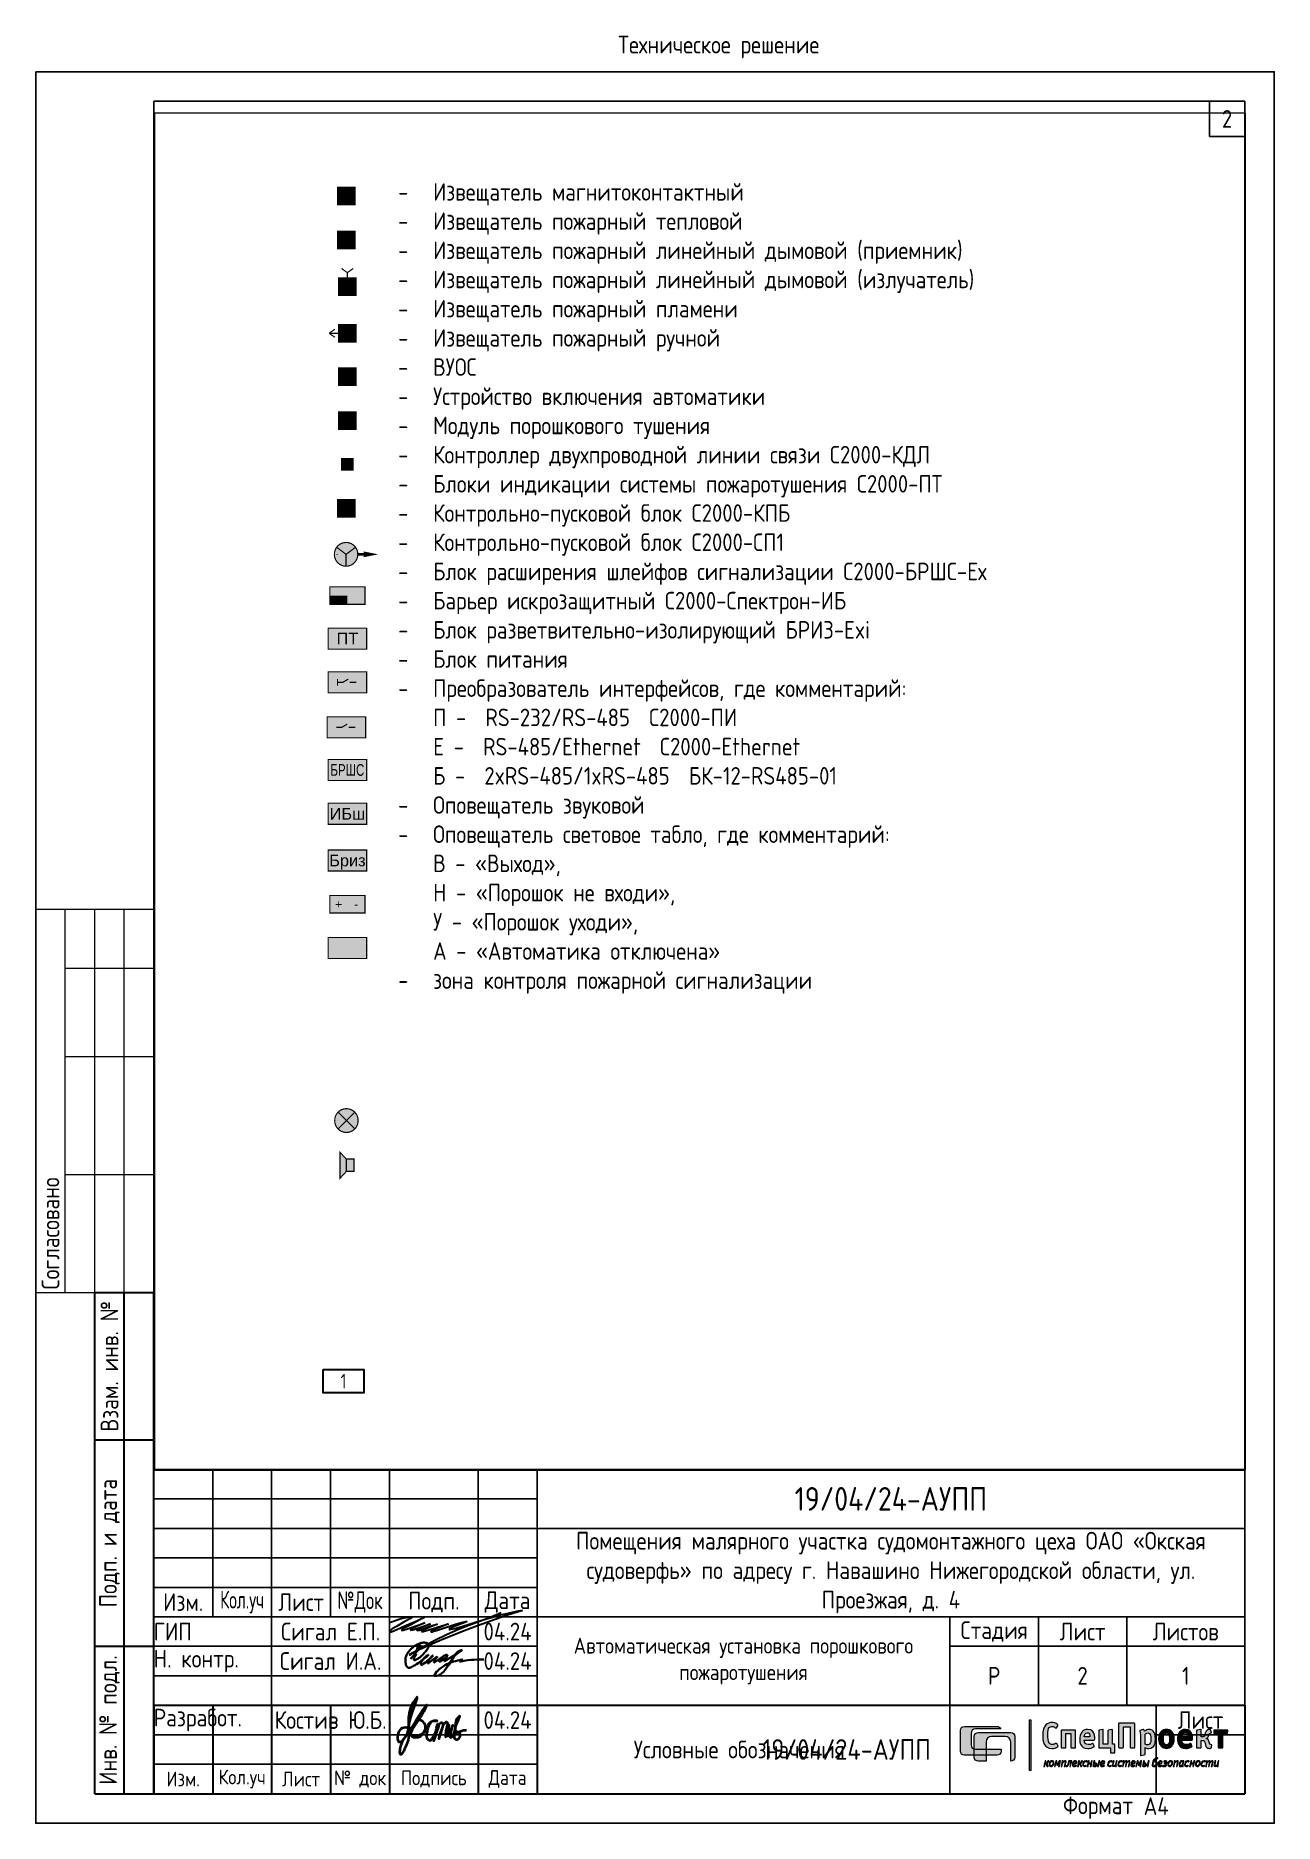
# Paper-space layout '2' of a CAD drawing. Header units: millimetres. Extents: x 0 to 210, y 0 to 303.
# The model-space entities are those that its viewports show. They can reach past a viewport. Long polylines and large blocks are cut down to what shows.
import ezdxf
from ezdxf.enums import TextEntityAlignment as Align

# ---------------------------------------------------------------- set-up
doc = ezdxf.new("R2010")
doc.units = ezdxf.units.MM
for name, color, linetype, lineweight in [('0_ПОЖ_ИЗВ', 1, 'Continuous', 15), ('0_ПС', 1, 'Continuous', 15), ('5.5.2', 160, 'Continuous', 25), ('Штриховка', 7, 'Continuous', 25)]:
    doc.layers.add(name, color=color, linetype=linetype, lineweight=lineweight)
doc.layers.add('ВЭ', color=1, linetype='Continuous', plot=False)
doc.layers.add('Рамка', color=7, linetype='Continuous')
doc.styles.add('ARIAL', font='arial.ttf', dxfattribs={"height": 250})
doc.styles.get("Standard").update_dxf_attribs({"font": 'GOST2304A.ttf'})
doc.styles.add('мой', font='GOST_Common.ttf', dxfattribs={"width": 0.9, "height": 3})

psp = doc.layouts.new('2')

msp = doc.modelspace()

# ---------------------------------------------------------------- texts
at = {"linetype": 'Continuous', "lineweight": 50, "insert": (-78065.17485, 53721.7311), "char_height": 300, "width": 11091.251632, "attachment_point": 1, "style": 'мой'}
msp.add_mtext('\\pi-900,l1200,t900;-^IИзвещатель магнитоконтактный\\P-^IИзвещатель пожарный тепловой{\\H1.8333x; }\\P-^IИзвещатель пожарный линейный дымовой (приемник){\\H1.6556x; }\\P-^IИзвещатель пожарный линейный дымовой (излучатель){\\H1.8023x; }\\P-^IИзвещатель пожарный пламени{\\H1.6534x; }\\P-^IИзвещатель пожарный ручной{\\H1.6155x; }\\P-^IВУОС{\\H1.6282x; }\\P-^IУстройство включения автоматики{\\H1.6239x; }\\P-^IМодуль порошкового тушения{\\H1.6254x; }\\P-^IКонтроллер двухпроводной линии связи С2000-КДЛ{\\H1.6249x; }\\P-^IБлоки индикации системы пожаротушения С2000-ПТ{\\H1.625x; }\\P-^IКонтрольно-пусковой блок С2000-КПБ{\\H1.625x; }\\P-^IКонтрольно-пусковой блок С2000-СП1{\\H1.625x; }\\P-^IБлок расширения шлейфов сигнализации С2000-БРШС-Ех{\\H1.625x; }\\P-^IБарьер искрозащитный С2000-Спектрон-ИБ{\\H1.625x; }\\P-^IБлок разветвительно-изолирующий БРИЗ-Exi{\\H1.625x; }\\P-^IБлок питания{\\H1.625x; }\\P-^IПреобразователь интерфейсов, где комментарий: {\\H1.625x; }\\P\\pi-300,t1200,1800;П -  RS-232/RS-485  С2000-ПИ{\\H1.625x; }\\PЕ -  RS-485/Ethernet  С2000-Ethernet {\\H1.625x; }\\PБ -  2xRS-485/1xRS-485  БК-12-RS485-01{\\H1.625x; }\\P\\pi-900,t900;-^IОповещатель звуковой{\\H1.625x; }\\P-^IОповещатель световое табло, где комментарий: {\\H1.625x; }\\P\\pi-300,t1200,1800;В - «Выход», {\\H1.625x; }\\PН - «Порошок не входи», {\\H1.625x; }\\PУ - «Порошок уходи»,{\\H1.625x; }\\PА - «Автоматика отключена»{\\H1.625x; }\\P\\pi-900,t900;-^Iзона контроля пожарной сигнализации {\\H1.625x; }', dxfattribs=at)

# ---------------------------------------------------------------- blocks, each defined once
blk = doc.blocks.new('*T61')
at = {"layer": 'Defpoints', "color": 0, "linetype": 'ByBlock', "lineweight": -2, "transparency": 16777216}
for p, q in [((0, 0), (6, 0)), ((0, 0), (0, -6)), ((6, 0), (6, -6)), ((0, -6), (6, -6))]:
    blk.add_line(p, q, dxfattribs=at)
blk = doc.blocks.new('*T62')
at = {"color": 0, "linetype": 'ByBlock', "lineweight": -2, "transparency": 16777216}
for p, q in [((0, 0), (185, 0)), ((0, 0), (0, -55)), ((10, 0), (10, -25)), ((20, 0), (20, -55)), ((30, 0), (30, -25)), ((40, 0), (40, -55)), ((55, 0), (55, -55)), ((65, 0), (65, -55)), ((185, 0), (185, -55)), ((0, -5), (65, -5)), ((0, -10), (185, -10)), ((0, -15), (65, -15)), ((0, -20), (65, -20)), ((0, -25), (185, -25)), ((135, -25), (135, -55)), ((150, -25), (150, -40)), ((165, -25), (165, -40)), ((0, -30), (65, -30)), ((135, -30), (185, -30)), ((0, -35), (65, -35)), ((0, -40), (185, -40)), ((0, -45), (65, -45)), ((0, -50), (65, -50)), ((0, -55), (185, -55))]:
    blk.add_line(p, q, dxfattribs=at)
at = {"color": 0, "transparency": 16777216, "style": 'мой'}
for s, insert, char_height, width, attachment_point in [('19/04/24-АУПП', (125, -5), 4, 119, 5), ('Помещения малярного участка судомонтажного цеха ОАО «Окская судоверфь» по адресу г. Навашино Нижегородской области, ул. Проезжая, д. 4', (125, -17.5), 3, 119, 5), ('Изм.', (5, -22.5), 3, 10, 5), ('{\\W0.7;Кол.уч}', (15, -22.5), 3, 10, 5), ('Лист', (25, -22.5), 3, 9, 5), ('{\\W0.75;№Док}', (35, -22.5), 3, 10, 5), ('Подп.', (47.5, -22.5), 3, 15, 5), ('Дата', (60, -22.5), 3, 10, 5), ('ГИП', (0, -27.5), 3, 20, 4), ('Сигал Е.П.   ', (30, -27.5), 3, 19, 5), ('0{\\fGOST Common|b0|i0|c204|p34;4.24}', (60, -27.5), 3, 9, 5), ('Стадия', (142.5, -27.5), 3, 14, 5), ('Лист', (157.5, -27.5), 3, 14, 5), ('Листов', (175, -27.5), 3, 19, 5), ('{\\fGOST Common|b0|i0|c204|p34;Автоматическая установка порошкового пожаротушения}', (100, -32.5), 2.7, 69, 5), ('Н. контр.', (0, -32.5), 3, 20, 4), ('Сигал И.А.  ', (30, -32.5), 3, 19, 5), ('0{\\fGOST Common|b0|i0|c204|p34;4.24}', (60, -32.5), 3, 9, 5), ('Р', (142.5, -35), 3, 14, 5), ('Разработ.', (0, -42.5), 3, 20, 4), ('Костив Ю.Б.', (30, -42.5), 3, 19, 5), ('0{\\fGOST Common|b0|i0|c204|p34;4.24}', (60, -42.5), 3, 9, 5)]:
    blk.add_mtext(s, dxfattribs=dict(at, insert=insert, char_height=char_height, width=width, attachment_point=attachment_point))
blk = doc.blocks.new('*T63')
at = {"color": 0, "linetype": 'ByBlock', "lineweight": 30, "transparency": 16777216}
for p, q in [((0, 0), (185, 0)), ((0, 0), (0, -15)), ((10, 0), (10, -15)), ((20, 0), (20, -15)), ((30, 0), (30, -15)), ((40, 0), (40, -15)), ((55, 0), (55, -15)), ((65, 0), (65, -15)), ((185, 0), (185, -15)), ((0, -15), (185, -15))]:
    blk.add_line(p, q, dxfattribs=at)
at = {"color": 0, "linetype": 'ByBlock', "lineweight": -2, "transparency": 16777216}
for p, q in [((170, 0), (170, -15)), ((0, -5), (65, -5)), ((170, -5), (185, -5)), ((0, -10), (65, -10))]:
    blk.add_line(p, q, dxfattribs=at)
at = {"color": 0, "lineweight": 18, "transparency": 16777216, "attachment_point": 5, "style": 'мой'}
for s, insert, char_height, width in [('Лист', (177.5, -2.5), 3, 14), ('{\\C256;19/04/24-АУПП}', (117.5, -7.5), 3.5, 104), ('Изм.', (5, -12.5), 2.5, 9), ('Кол.уч', (15, -12.5), 2.5, 9), ('Лист', (25, -12.5), 2.5, 9), ('№ док', (35, -12.5), 2.5, 9), ('Подпись', (47.5, -12.5), 2.5, 14), ('Дата', (60, -12.5), 2.5, 9)]:
    blk.add_mtext(s, dxfattribs=dict(at, insert=insert, char_height=char_height, width=width))
blk = doc.blocks.new('*U8')
at = {"color": 5, "lineweight": 40}
blk.add_spline([(9, 2.19), (6.78, 1.97), (6.64, -0.02), (7.84, 0.94), (8.39, 3.05), (9.66, 7.56), (8.8, 6.17), (8.29, 2.95), (8.19, 0.3), (6.87, -2.08), (6.87, -1.21), (8.55, 1.88), (9.92, 4.16), (11.39, 6.29), (10.07, 3.86), (8.85, 1.02), (10.11, 1.13), (10.86, 1.6), (11.08, 2.9), (10.32, 3.66), (9.36, 3.15), (8.85, 0.92), (10.24, 0.92), (11.21, 2.23), (11.58, 2.78), (12.46, 3.55), (13.13, 3.55), (12.58, 3.55), (11.75, 2.82), (11.45, 1.94), (11.33, 1.24), (11.33, 0.77), (11.6, 0.37), (11.97, 0.24), (12.15, 0.39), (12.69, 1.24), (12.96, 1.89), (13.21, 3.06), (13.21, 2.63), (12.96, 1.68), (12.77, 0.85), (12.53, 0.16), (12.77, 0.86), (13.16, 1.86), (13.34, 2.42), (13.81, 3.25), (13.92, 3.25), (13.8, 1.89), (13.43, 0.53), (13.66, 1.05), (14.16, 2.75), (14.49, 3.23), (14.73, 3.38), (14.73, 2.33), (14.57, 1.41), (14.57, 0.85), (15.11, 2.86), (14.92, 1.4), (14.92, 0.98), (15.21, 1.26), (15.61, 2.37), (15.78, 2.8), (15.54, 2.13), (15.5, 0.71), (15.78, 1.02), (16.18, 2.17), (16.82, 3.92), (16.99, 4.35), (16.55, 3.93), (16.22, 2.9), (16.07, 1.31), (16.07, 0.57), (16.45, 0.37), (16.96, 0.76), (16.96, 1.42), (16.29, 1.68), (15.93, 1.45), (16.69, 1.61), (17.25, 1.84), (18.11, 2.02)], degree=3, dxfattribs=at)
blk = doc.blocks.new('спецпроект')
at = {"layer": 'Рамка', "true_color": 0x00608b}
h = blk.add_hatch(color=146, dxfattribs=at)
edge = h.paths.add_edge_path()
edge.add_spline(control_points=[(343843, 74942), (343790, 74942), (343748, 74984), (343748, 75036), (343748, 75036), (343748, 75278), (343748, 75278), (343748, 75330), (343790, 75373), (343843, 75373), (343843, 75373), (344377, 75373), (344377, 75373), (344364, 75404), (344333, 75427), (344297, 75427), (344297, 75427), (343609, 75427), (343609, 75427), (343562, 75427), (343523, 75388), (343523, 75340), (343523, 75340), (343523, 74902), (343523, 74902), (343523, 74854), (343562, 74815), (343609, 74815), (343609, 74815), (344297, 74815), (344297, 74815), (344345, 74815), (344384, 74854), (344384, 74902), (344384, 74902), (344384, 74942), (344384, 74942), (344384, 74942), (343843, 74942), (343843, 74942)], knot_values=[0, 0, 0, 0, 1, 1, 1, 2, 2, 2, 3, 3, 3, 4, 4, 4, 5, 5, 5, 6, 6, 6, 7, 7, 7, 8, 8, 8, 9, 9, 9, 10, 10, 10, 11, 11, 11, 12, 12, 12, 13, 13, 13, 13], degree=3, periodic=0)
at = {"layer": 'Рамка', "true_color": 0x838f97}
h = blk.add_hatch(color=252, dxfattribs=at)
edge = h.paths.add_edge_path()
edge.add_spline(control_points=[(344590, 75300), (344590, 75300), (343903, 75300), (343903, 75300), (343855, 75300), (343816, 75261), (343816, 75213), (343816, 75213), (343816, 74775), (343816, 74775), (343816, 74727), (343855, 74688), (343903, 74688), (343903, 74688), (344067, 74688), (344067, 74688), (344067, 74688), (344067, 75099), (344067, 75099), (344067, 75162), (344119, 75213), (344182, 75213), (344182, 75213), (344475, 75213), (344475, 75213), (344538, 75213), (344590, 75162), (344590, 75099), (344590, 75099), (344590, 74688), (344590, 74688), (344590, 74688), (344590, 74688), (344590, 74688), (344638, 74688), (344677, 74727), (344677, 74775), (344677, 74775), (344677, 75213), (344677, 75213), (344677, 75261), (344638, 75300), (344590, 75300)], knot_values=[0, 0, 0, 0, 1, 1, 1, 2, 2, 2, 3, 3, 3, 4, 4, 4, 5, 5, 5, 6, 6, 6, 7, 7, 7, 8, 8, 8, 9, 9, 9, 10, 10, 10, 11, 11, 11, 12, 12, 12, 13, 13, 13, 14, 14, 14, 14], degree=3, periodic=0)
edge = h.paths.add_edge_path()
edge.add_spline(control_points=[(346455, 75335), (346455, 75345), (346453, 75346), (346481, 75351), (346481, 75351), (346540, 75364), (346540, 75364), (346546, 75365), (346552, 75366), (346552, 75354), (346552, 75354), (346552, 75050), (346552, 75050), (346552, 75050), (346650, 75050), (346650, 75050), (346650, 75050), (346650, 75335), (346650, 75335), (346650, 75342), (346649, 75346), (346665, 75349), (346665, 75349), (346735, 75364), (346735, 75364), (346741, 75365), (346747, 75366), (346747, 75354), (346747, 75354), (346747, 75050), (346747, 75050), (346747, 75050), (346784, 75050), (346784, 75050), (346789, 75050), (346795, 75051), (346795, 75039), (346795, 75039), (346795, 74877), (346795, 74877), (346795, 74869), (346794, 74866), (346784, 74866), (346784, 74866), (346712, 74866), (346712, 74866), (346704, 74866), (346701, 74869), (346701, 74877), (346701, 74877), (346701, 74973), (346701, 74973), (346701, 74973), (346466, 74973), (346466, 74973), (346456, 74973), (346455, 74976), (346455, 74984), (346455, 74984), (346455, 75335), (346455, 75335)], knot_values=[0, 0, 0, 0, 1, 1, 1, 2, 2, 2, 3, 3, 3, 4, 4, 4, 5, 5, 5, 6, 6, 6, 7, 7, 7, 8, 8, 8, 9, 9, 9, 10, 10, 10, 11, 11, 11, 12, 12, 12, 13, 13, 13, 14, 14, 14, 15, 15, 15, 16, 16, 16, 17, 17, 17, 18, 18, 18, 19, 19, 19, 20, 20, 20, 20], degree=3, periodic=0)
edge = h.paths.add_edge_path(flags=16)
edge.add_spline(control_points=[(346268, 75208), (346269, 75228), (346266, 75240), (346265, 75246), (346259, 75276), (346243, 75293), (346213, 75293), (346169, 75293), (346152, 75260), (346148, 75208), (346148, 75208), (346268, 75208), (346268, 75208)], knot_values=[0, 0, 0, 0, 1, 1, 1, 2, 2, 2, 3, 3, 3, 4, 4, 4, 4], degree=3, periodic=0)
edge = h.paths.add_edge_path()
edge.add_spline(control_points=[(346148, 75136), (346148, 75081), (346169, 75041), (346232, 75041), (346267, 75041), (346294, 75051), (346309, 75058), (346318, 75063), (346325, 75066), (346329, 75066), (346334, 75066), (346336, 75064), (346338, 75060), (346338, 75060), (346357, 75015), (346357, 75015), (346358, 75012), (346359, 75010), (346359, 75008), (346359, 75000), (346353, 74995), (346347, 74991), (346318, 74972), (346268, 74960), (346225, 74960), (346061, 74960), (346051, 75100), (346051, 75152), (346051, 75273), (346111, 75364), (346218, 75364), (346315, 75364), (346349, 75301), (346363, 75241), (346370, 75209), (346371, 75181), (346371, 75161), (346371, 75137), (346364, 75136), (346354, 75136), (346354, 75136), (346148, 75136), (346148, 75136)], knot_values=[0, 0, 0, 0, 1, 1, 1, 2, 2, 2, 3, 3, 3, 4, 4, 4, 5, 5, 5, 6, 6, 6, 7, 7, 7, 8, 8, 8, 9, 9, 9, 10, 10, 10, 11, 11, 11, 12, 12, 12, 13, 13, 13, 14, 14, 14, 14], degree=3, periodic=0)
edge = h.paths.add_edge_path()
edge.add_spline(control_points=[(345759, 75275), (345759, 75275), (345759, 74984), (345759, 74984), (345759, 74976), (345758, 74973), (345748, 74973), (345748, 74973), (345672, 74973), (345672, 74973), (345662, 74973), (345662, 74976), (345662, 74984), (345662, 74984), (345662, 75341), (345662, 75341), (345662, 75351), (345664, 75351), (345672, 75351), (345672, 75351), (345953, 75351), (345953, 75351), (345961, 75351), (345964, 75351), (345964, 75341), (345964, 75341), (345964, 74984), (345964, 74984), (345964, 74976), (345963, 74973), (345953, 74973), (345953, 74973), (345877, 74973), (345877, 74973), (345869, 74973), (345867, 74976), (345867, 74984), (345867, 74984), (345867, 75275), (345867, 75275), (345867, 75275), (345759, 75275), (345759, 75275)], knot_values=[0, 0, 0, 0, 1, 1, 1, 2, 2, 2, 3, 3, 3, 4, 4, 4, 5, 5, 5, 6, 6, 6, 7, 7, 7, 8, 8, 8, 9, 9, 9, 10, 10, 10, 11, 11, 11, 12, 12, 12, 13, 13, 13, 14, 14, 14, 14], degree=3, periodic=0)
edge = h.paths.add_edge_path()
edge.add_spline(control_points=[(345588, 75021), (345591, 75016), (345592, 75012), (345592, 75009), (345592, 75004), (345586, 74999), (345583, 74996), (345556, 74974), (345509, 74960), (345463, 74960), (345289, 74960), (345267, 75120), (345267, 75228), (345267, 75465), (345380, 75510), (345461, 75510), (345499, 75510), (345545, 75499), (345576, 75472), (345587, 75463), (345590, 75457), (345590, 75452), (345590, 75448), (345588, 75445), (345587, 75442), (345587, 75442), (345558, 75400), (345558, 75400), (345556, 75396), (345554, 75392), (345550, 75392), (345545, 75392), (345538, 75397), (345534, 75400), (345514, 75416), (345495, 75428), (345470, 75428), (345444, 75428), (345423, 75419), (345408, 75403), (345385, 75380), (345375, 75335), (345375, 75233), (345375, 75200), (345378, 75113), (345405, 75075), (345417, 75060), (345437, 75043), (345473, 75043), (345494, 75043), (345515, 75050), (345535, 75062), (345543, 75067), (345549, 75071), (345554, 75071), (345561, 75071), (345562, 75067), (345564, 75064), (345564, 75064), (345588, 75021), (345588, 75021)], knot_values=[0, 0, 0, 0, 1, 1, 1, 2, 2, 2, 3, 3, 3, 4, 4, 4, 5, 5, 5, 6, 6, 6, 7, 7, 7, 8, 8, 8, 9, 9, 9, 10, 10, 10, 11, 11, 11, 12, 12, 12, 13, 13, 13, 14, 14, 14, 15, 15, 15, 16, 16, 16, 17, 17, 17, 18, 18, 18, 19, 19, 19, 20, 20, 20, 20], degree=3, periodic=0)
at = {"layer": 'Рамка', "true_color": 0x00608b}
h = blk.add_hatch(color=146, dxfattribs=at)
h.paths.add_polyline_path([(345015, 75569), (344986, 75569), (344986, 74491), (345015, 74491)])
edge = h.paths.add_edge_path()
edge.add_spline(control_points=[(346876, 75482), (346876, 75482), (346876, 74989), (346876, 74989), (346876, 74982), (346877, 74973), (346891, 74973)], knot_values=[2, 2, 2, 2, 3, 3, 3, 4, 4, 4, 4], degree=3, periodic=0)
edge.add_spline(control_points=[(346891, 74973), (346891, 74973), (346965, 74973), (346965, 74973), (346978, 74973), (346980, 74982), (346980, 74989)], knot_values=[0, 0, 0, 0, 1, 1, 1, 2, 2, 2, 2], degree=3, periodic=0)
edge.add_spline(control_points=[(346980, 74989), (346980, 74989), (346980, 75095), (346980, 75202)], knot_values=[13.5, 13.5, 13.5, 13.5, 14, 14, 14, 14], degree=3, periodic=0)
edge.add_spline(control_points=[(346980, 75202), (346980, 75308), (346980, 75415), (346980, 75415), (346980, 75415), (347014, 75415), (347049, 75415)], knot_values=[12.5, 12.5, 12.5, 12.5, 13, 13, 13, 13.5, 13.5, 13.5, 13.5], degree=3, periodic=0)
edge.add_spline(control_points=[(347049, 75415), (347083, 75415), (347118, 75415), (347118, 75415), (347118, 75415), (347118, 75308), (347118, 75202)], knot_values=[11.5, 11.5, 11.5, 11.5, 12, 12, 12, 12.5, 12.5, 12.5, 12.5], degree=3, periodic=0)
edge.add_spline(control_points=[(347118, 75202), (347118, 75095), (347118, 74989), (347118, 74989), (347118, 74982), (347119, 74973), (347133, 74973)], knot_values=[10, 10, 10, 10, 10.5, 10.5, 10.5, 11.5, 11.5, 11.5, 11.5], degree=3, periodic=0)
edge.add_spline(control_points=[(347133, 74973), (347133, 74973), (347206, 74973), (347206, 74973), (347213, 74973), (347222, 74975), (347222, 74989)], knot_values=[8, 8, 8, 8, 9, 9, 9, 10, 10, 10, 10], degree=3, periodic=0)
edge.add_spline(control_points=[(347222, 74989), (347222, 74989), (347222, 75482), (347222, 75482), (347222, 75489), (347220, 75497), (347206, 75497)], knot_values=[6, 6, 6, 6, 7, 7, 7, 8, 8, 8, 8], degree=3, periodic=0)
edge.add_spline(control_points=[(347206, 75497), (347206, 75497), (346891, 75497), (346891, 75497), (346884, 75497), (346876, 75496), (346876, 75482)], knot_values=[4, 4, 4, 4, 5, 5, 5, 6, 6, 6, 6], degree=3, periodic=0)
h = blk.add_hatch(color=146, dxfattribs=at)
edge = h.paths.add_edge_path()
edge.add_spline(control_points=[(346082, 74601), (346082, 74601), (346079, 74622), (346079, 74622), (346078, 74634), (346073, 74639), (346067, 74641)], knot_values=[20, 20, 20, 20, 21, 21, 21, 22, 22, 22, 22], degree=3, periodic=0)
edge.add_spline(control_points=[(346067, 74641), (346080, 74644), (346084, 74654), (346087, 74661)], knot_values=[19, 19, 19, 19, 20, 20, 20, 20], degree=3, periodic=0)
edge.add_spline(control_points=[(346087, 74661), (346087, 74661), (346092, 74671), (346092, 74671), (346098, 74683), (346098, 74683), (346105, 74685)], knot_values=[17, 17, 17, 17, 18, 18, 18, 19, 19, 19, 19], degree=3, periodic=0)
edge.add_spline(control_points=[(346105, 74685), (346105, 74685), (346108, 74685), (346108, 74685), (346111, 74686), (346112, 74686), (346112, 74688)], knot_values=[15, 15, 15, 15, 16, 16, 16, 17, 17, 17, 17], degree=3, periodic=0)
edge.add_spline(control_points=[(346112, 74688), (346112, 74688), (346111, 74699), (346111, 74699), (346111, 74700), (346112, 74701), (346109, 74701)], knot_values=[13, 13, 13, 13, 14, 14, 14, 15, 15, 15, 15], degree=3, periodic=0)
edge.add_spline(control_points=[(346109, 74701), (346105, 74701), (346102, 74701), (346097, 74699)], knot_values=[12, 12, 12, 12, 13, 13, 13, 13], degree=3, periodic=0)
edge.add_spline(control_points=[(346097, 74699), (346086, 74695), (346082, 74689), (346076, 74674)], knot_values=[11, 11, 11, 11, 12, 12, 12, 12], degree=3, periodic=0)
edge.add_spline(control_points=[(346076, 74674), (346076, 74674), (346070, 74661), (346070, 74661), (346065, 74651), (346059, 74648), (346053, 74648)], knot_values=[9, 9, 9, 9, 10, 10, 10, 11, 11, 11, 11], degree=3, periodic=0)
edge.add_spline(control_points=[(346053, 74648), (346053, 74648), (346037, 74648), (346037, 74648), (346037, 74648), (346040, 74661), (346043, 74674)], knot_values=[7.5, 7.5, 7.5, 7.5, 8.5, 8.5, 8.5, 9, 9, 9, 9], degree=3, periodic=0)
edge.add_spline(control_points=[(346043, 74674), (346045, 74686), (346048, 74699), (346048, 74699), (346048, 74699), (346048, 74701), (346048, 74701)], knot_values=[6, 6, 6, 6, 6.5, 6.5, 6.5, 7.5, 7.5, 7.5, 7.5], degree=3, periodic=0)
edge.add_spline(control_points=[(346048, 74701), (346048, 74701), (346047, 74701), (346047, 74701)], knot_values=[5, 5, 5, 5, 6, 6, 6, 6], degree=3, periodic=0)
edge.add_spline(control_points=[(346047, 74701), (346046, 74701), (346046, 74701), (346045, 74701)], knot_values=[4, 4, 4, 4, 5, 5, 5, 5], degree=3, periodic=0)
edge.add_spline(control_points=[(346045, 74701), (346045, 74701), (346032, 74698), (346032, 74698), (346030, 74697), (346030, 74696), (346029, 74695)], knot_values=[2, 2, 2, 2, 3, 3, 3, 4, 4, 4, 4], degree=3, periodic=0)
edge.add_spline(control_points=[(346029, 74695), (346029, 74695), (346005, 74580), (346005, 74580), (346005, 74579), (346006, 74578), (346007, 74578)], knot_values=[0, 0, 0, 0, 1, 1, 1, 2, 2, 2, 2], degree=3, periodic=0)
edge.add_spline(control_points=[(346007, 74578), (346007, 74578), (346010, 74578), (346013, 74578)], knot_values=[35.5, 35.5, 35.5, 35.5, 36, 36, 36, 36], degree=3, periodic=0)
edge.add_spline(control_points=[(346013, 74578), (346017, 74578), (346020, 74578), (346020, 74578), (346021, 74578), (346023, 74578), (346023, 74580)], knot_values=[34, 34, 34, 34, 34.5, 34.5, 34.5, 35.5, 35.5, 35.5, 35.5], degree=3, periodic=0)
edge.add_spline(control_points=[(346023, 74580), (346023, 74580), (346034, 74632), (346034, 74632), (346034, 74632), (346038, 74632), (346042, 74632)], knot_values=[32.5, 32.5, 32.5, 32.5, 33.5, 33.5, 33.5, 34, 34, 34, 34], degree=3, periodic=0)
edge.add_spline(control_points=[(346042, 74632), (346046, 74632), (346050, 74632), (346050, 74632), (346056, 74632), (346061, 74632), (346062, 74619)], knot_values=[31, 31, 31, 31, 31.5, 31.5, 31.5, 32.5, 32.5, 32.5, 32.5], degree=3, periodic=0)
edge.add_spline(control_points=[(346062, 74619), (346062, 74619), (346064, 74601), (346064, 74601), (346065, 74592), (346065, 74581), (346074, 74577)], knot_values=[29, 29, 29, 29, 30, 30, 30, 31, 31, 31, 31], degree=3, periodic=0)
edge.add_spline(control_points=[(346074, 74577), (346076, 74576), (346082, 74575), (346086, 74575)], knot_values=[28, 28, 28, 28, 29, 29, 29, 29], degree=3, periodic=0)
edge.add_spline(control_points=[(346086, 74575), (346087, 74575), (346089, 74575), (346089, 74576)], knot_values=[27, 27, 27, 27, 28, 28, 28, 28], degree=3, periodic=0)
edge.add_spline(control_points=[(346089, 74576), (346089, 74576), (346095, 74588), (346095, 74588), (346095, 74588), (346095, 74589), (346095, 74590)], knot_values=[25, 25, 25, 25, 26, 26, 26, 27, 27, 27, 27], degree=3, periodic=0)
edge.add_spline(control_points=[(346095, 74590), (346095, 74591), (346094, 74591), (346093, 74591)], knot_values=[24, 24, 24, 24, 25, 25, 25, 25], degree=3, periodic=0)
edge.add_spline(control_points=[(346093, 74591), (346093, 74591), (346090, 74592), (346090, 74592), (346086, 74592), (346082, 74593), (346082, 74601)], knot_values=[22, 22, 22, 22, 23, 23, 23, 24, 24, 24, 24], degree=3, periodic=0)
edge = h.paths.add_edge_path()
edge.add_spline(control_points=[(345917, 74626), (345917, 74626), (345918, 74626), (345918, 74626), (345937, 74626), (345994, 74626), (345994, 74669)], knot_values=[7, 7, 7, 7, 8, 8, 8, 9, 9, 9, 9], degree=3, periodic=0)
edge.add_spline(control_points=[(345994, 74669), (345994, 74691), (345980, 74701), (345961, 74701)], knot_values=[6, 6, 6, 6, 7, 7, 7, 7], degree=3, periodic=0)
edge.add_spline(control_points=[(345961, 74701), (345927, 74701), (345897, 74668), (345897, 74620)], knot_values=[5, 5, 5, 5, 6, 6, 6, 6], degree=3, periodic=0)
edge.add_spline(control_points=[(345897, 74620), (345897, 74605), (345900, 74595), (345908, 74586)], knot_values=[4, 4, 4, 4, 5, 5, 5, 5], degree=3, periodic=0)
edge.add_spline(control_points=[(345908, 74586), (345913, 74581), (345920, 74575), (345938, 74575)], knot_values=[3, 3, 3, 3, 4, 4, 4, 4], degree=3, periodic=0)
edge.add_spline(control_points=[(345938, 74575), (345952, 74575), (345967, 74579), (345977, 74586)], knot_values=[2, 2, 2, 2, 3, 3, 3, 3], degree=3, periodic=0)
edge.add_spline(control_points=[(345977, 74586), (345983, 74590), (345984, 74591), (345984, 74592)], knot_values=[1, 1, 1, 1, 2, 2, 2, 2], degree=3, periodic=0)
edge.add_spline(control_points=[(345984, 74592), (345984, 74593), (345984, 74593), (345984, 74593)], knot_values=[0, 0, 0, 0, 1, 1, 1, 1], degree=3, periodic=0)
edge.add_spline(control_points=[(345984, 74593), (345984, 74593), (345982, 74596), (345981, 74598)], knot_values=[15.5, 15.5, 15.5, 15.5, 16, 16, 16, 16], degree=3, periodic=0)
edge.add_spline(control_points=[(345981, 74598), (345979, 74600), (345978, 74602), (345978, 74602), (345977, 74603), (345977, 74604), (345975, 74604)], knot_values=[14, 14, 14, 14, 14.5, 14.5, 14.5, 15.5, 15.5, 15.5, 15.5], degree=3, periodic=0)
edge.add_spline(control_points=[(345975, 74604), (345975, 74604), (345974, 74604), (345971, 74602)], knot_values=[13, 13, 13, 13, 14, 14, 14, 14], degree=3, periodic=0)
edge.add_spline(control_points=[(345971, 74602), (345962, 74595), (345949, 74591), (345940, 74591)], knot_values=[12, 12, 12, 12, 13, 13, 13, 13], degree=3, periodic=0)
edge.add_spline(control_points=[(345940, 74591), (345930, 74591), (345923, 74595), (345919, 74603)], knot_values=[11, 11, 11, 11, 12, 12, 12, 12], degree=3, periodic=0)
edge.add_spline(control_points=[(345919, 74603), (345917, 74608), (345916, 74614), (345916, 74619)], knot_values=[10, 10, 10, 10, 11, 11, 11, 11], degree=3, periodic=0)
edge.add_spline(control_points=[(345916, 74619), (345916, 74621), (345917, 74623), (345917, 74626)], knot_values=[9, 9, 9, 9, 10, 10, 10, 10], degree=3, periodic=0)
edge = h.paths.add_edge_path(flags=16)
edge.add_spline(control_points=[(345965, 74650), (345954, 74642), (345933, 74641), (345919, 74641)], knot_values=[3, 3, 3, 3, 4, 4, 4, 4], degree=3, periodic=0)
edge.add_spline(control_points=[(345919, 74641), (345926, 74680), (345947, 74686), (345959, 74686)], knot_values=[2, 2, 2, 2, 3, 3, 3, 3], degree=3, periodic=0)
edge.add_spline(control_points=[(345959, 74686), (345971, 74686), (345976, 74677), (345976, 74669)], knot_values=[1, 1, 1, 1, 2, 2, 2, 2], degree=3, periodic=0)
edge.add_spline(control_points=[(345976, 74669), (345976, 74661), (345973, 74655), (345965, 74650)], knot_values=[0, 0, 0, 0, 1, 1, 1, 1], degree=3, periodic=0)
edge = h.paths.add_edge_path()
edge.add_spline(control_points=[(345871, 74637), (345877, 74666), (345883, 74694), (345883, 74694), (345884, 74695), (345884, 74698), (345881, 74698)], knot_values=[18, 18, 18, 18, 18.5, 18.5, 18.5, 19.5, 19.5, 19.5, 19.5], degree=3, periodic=0)
edge.add_spline(control_points=[(345881, 74698), (345881, 74698), (345822, 74698), (345822, 74698), (345819, 74698), (345818, 74697), (345817, 74694)], knot_values=[16, 16, 16, 16, 17, 17, 17, 18, 18, 18, 18], degree=3, periodic=0)
edge.add_spline(control_points=[(345817, 74694), (345817, 74694), (345816, 74687), (345816, 74687), (345812, 74668), (345805, 74635), (345797, 74615)], knot_values=[14, 14, 14, 14, 15, 15, 15, 16, 16, 16, 16], degree=3, periodic=0)
edge.add_spline(control_points=[(345797, 74615), (345789, 74596), (345780, 74592), (345772, 74591)], knot_values=[13, 13, 13, 13, 14, 14, 14, 14], degree=3, periodic=0)
edge.add_spline(control_points=[(345772, 74591), (345772, 74591), (345770, 74591), (345770, 74591), (345768, 74591), (345765, 74591), (345765, 74587)], knot_values=[11, 11, 11, 11, 12, 12, 12, 13, 13, 13, 13], degree=3, periodic=0)
edge.add_spline(control_points=[(345765, 74587), (345765, 74587), (345766, 74577), (345766, 74577), (345766, 74576), (345766, 74575), (345769, 74575)], knot_values=[9, 9, 9, 9, 10, 10, 10, 11, 11, 11, 11], degree=3, periodic=0)
edge.add_spline(control_points=[(345769, 74575), (345778, 74575), (345787, 74578), (345795, 74585)], knot_values=[8, 8, 8, 8, 9, 9, 9, 9], degree=3, periodic=0)
edge.add_spline(control_points=[(345795, 74585), (345806, 74594), (345811, 74607), (345816, 74621)], knot_values=[7, 7, 7, 7, 8, 8, 8, 8], degree=3, periodic=0)
edge.add_spline(control_points=[(345816, 74621), (345822, 74640), (345829, 74669), (345831, 74680)], knot_values=[6, 6, 6, 6, 7, 7, 7, 7], degree=3, periodic=0)
edge.add_spline(control_points=[(345831, 74680), (345831, 74680), (345832, 74682), (345832, 74682), (345832, 74682), (345839, 74682), (345847, 74682)], knot_values=[4.5, 4.5, 4.5, 4.5, 5.5, 5.5, 5.5, 6, 6, 6, 6], degree=3, periodic=0)
edge.add_spline(control_points=[(345847, 74682), (345855, 74682), (345863, 74682), (345863, 74682), (345863, 74682), (345857, 74657), (345852, 74632)], knot_values=[3.5, 3.5, 3.5, 3.5, 4, 4, 4, 4.5, 4.5, 4.5, 4.5], degree=3, periodic=0)
edge.add_spline(control_points=[(345852, 74632), (345847, 74607), (345841, 74581), (345841, 74581), (345841, 74580), (345841, 74578), (345843, 74578)], knot_values=[2, 2, 2, 2, 2.5, 2.5, 2.5, 3.5, 3.5, 3.5, 3.5], degree=3, periodic=0)
edge.add_spline(control_points=[(345843, 74578), (345843, 74578), (345856, 74578), (345856, 74578), (345859, 74578), (345859, 74579), (345859, 74580)], knot_values=[0, 0, 0, 0, 1, 1, 1, 2, 2, 2, 2], degree=3, periodic=0)
edge.add_spline(control_points=[(345859, 74580), (345859, 74580), (345865, 74609), (345871, 74637)], knot_values=[19.5, 19.5, 19.5, 19.5, 20, 20, 20, 20], degree=3, periodic=0)
edge = h.paths.add_edge_path()
edge.add_spline(control_points=[(345763, 74680), (345763, 74691), (345758, 74701), (345740, 74701)], knot_values=[24, 24, 24, 24, 25, 25, 25, 25], degree=3, periodic=0)
edge.add_spline(control_points=[(345740, 74701), (345718, 74701), (345704, 74688), (345695, 74675)], knot_values=[23, 23, 23, 23, 24, 24, 24, 24], degree=3, periodic=0)
edge.add_spline(control_points=[(345695, 74675), (345695, 74675), (345694, 74675), (345694, 74675), (345694, 74675), (345694, 74676), (345695, 74676)], knot_values=[21.5, 21.5, 21.5, 21.5, 22.5, 22.5, 22.5, 23, 23, 23, 23], degree=3, periodic=0)
edge.add_spline(control_points=[(345695, 74676), (345695, 74677), (345695, 74678), (345695, 74678), (345695, 74681), (345695, 74683), (345695, 74686)], knot_values=[20, 20, 20, 20, 20.5, 20.5, 20.5, 21.5, 21.5, 21.5, 21.5], degree=3, periodic=0)
edge.add_spline(control_points=[(345695, 74686), (345695, 74690), (345695, 74693), (345694, 74696)], knot_values=[19, 19, 19, 19, 20, 20, 20, 20], degree=3, periodic=0)
edge.add_spline(control_points=[(345694, 74696), (345692, 74702), (345690, 74702), (345688, 74701)], knot_values=[18, 18, 18, 18, 19, 19, 19, 19], degree=3, periodic=0)
edge.add_spline(control_points=[(345688, 74701), (345688, 74701), (345678, 74696), (345678, 74696), (345677, 74696), (345676, 74696), (345676, 74694)], knot_values=[16, 16, 16, 16, 17, 17, 17, 18, 18, 18, 18], degree=3, periodic=0)
edge.add_spline(control_points=[(345676, 74694), (345676, 74693), (345676, 74692), (345677, 74689)], knot_values=[15, 15, 15, 15, 16, 16, 16, 16], degree=3, periodic=0)
edge.add_spline(control_points=[(345677, 74689), (345677, 74686), (345678, 74684), (345678, 74680)], knot_values=[14, 14, 14, 14, 15, 15, 15, 15], degree=3, periodic=0)
edge.add_spline(control_points=[(345678, 74680), (345678, 74673), (345676, 74667), (345676, 74665)], knot_values=[13, 13, 13, 13, 14, 14, 14, 14], degree=3, periodic=0)
edge.add_spline(control_points=[(345676, 74665), (345676, 74665), (345658, 74581), (345658, 74581), (345658, 74580), (345657, 74578), (345660, 74578)], knot_values=[11, 11, 11, 11, 12, 12, 12, 13, 13, 13, 13], degree=3, periodic=0)
edge.add_spline(control_points=[(345660, 74578), (345660, 74578), (345673, 74578), (345673, 74578), (345675, 74578), (345676, 74579), (345676, 74580)], knot_values=[9, 9, 9, 9, 10, 10, 10, 11, 11, 11, 11], degree=3, periodic=0)
edge.add_spline(control_points=[(345676, 74580), (345676, 74580), (345687, 74635), (345687, 74635), (345689, 74645), (345694, 74655), (345699, 74663)], knot_values=[7, 7, 7, 7, 8, 8, 8, 9, 9, 9, 9], degree=3, periodic=0)
edge.add_spline(control_points=[(345699, 74663), (345710, 74680), (345723, 74685), (345733, 74685)], knot_values=[6, 6, 6, 6, 7, 7, 7, 7], degree=3, periodic=0)
edge.add_spline(control_points=[(345733, 74685), (345741, 74685), (345744, 74680), (345744, 74675)], knot_values=[5, 5, 5, 5, 6, 6, 6, 6], degree=3, periodic=0)
edge.add_spline(control_points=[(345744, 74675), (345744, 74672), (345743, 74667), (345742, 74664)], knot_values=[4, 4, 4, 4, 5, 5, 5, 5], degree=3, periodic=0)
edge.add_spline(control_points=[(345742, 74664), (345742, 74664), (345725, 74581), (345725, 74581), (345725, 74580), (345724, 74578), (345727, 74578)], knot_values=[2, 2, 2, 2, 3, 3, 3, 4, 4, 4, 4], degree=3, periodic=0)
edge.add_spline(control_points=[(345727, 74578), (345727, 74578), (345740, 74578), (345740, 74578), (345742, 74578), (345742, 74579), (345743, 74580)], knot_values=[0, 0, 0, 0, 1, 1, 1, 2, 2, 2, 2], degree=3, periodic=0)
edge.add_spline(control_points=[(345743, 74580), (345743, 74580), (345747, 74601), (345751, 74622)], knot_values=[26.5, 26.5, 26.5, 26.5, 27, 27, 27, 27], degree=3, periodic=0)
edge.add_spline(control_points=[(345751, 74622), (345756, 74643), (345760, 74664), (345760, 74664), (345761, 74668), (345763, 74674), (345763, 74680)], knot_values=[25, 25, 25, 25, 25.5, 25.5, 25.5, 26.5, 26.5, 26.5, 26.5], degree=3, periodic=0)
edge = h.paths.add_edge_path()
edge.add_spline(control_points=[(345624, 74580), (345624, 74580), (345642, 74696), (345642, 74696), (345642, 74698), (345641, 74698), (345640, 74698)], knot_values=[6, 6, 6, 6, 7, 7, 7, 8, 8, 8, 8], degree=3, periodic=0)
edge.add_spline(control_points=[(345640, 74698), (345640, 74698), (345622, 74698), (345622, 74698), (345620, 74698), (345619, 74696), (345619, 74696)], knot_values=[4, 4, 4, 4, 5, 5, 5, 6, 6, 6, 6], degree=3, periodic=0)
edge.add_spline(control_points=[(345619, 74696), (345619, 74696), (345587, 74641), (345587, 74641), (345585, 74637), (345581, 74629), (345579, 74624)], knot_values=[2, 2, 2, 2, 3, 3, 3, 4, 4, 4, 4], degree=3, periodic=0)
edge.add_spline(control_points=[(345579, 74624), (345579, 74624), (345578, 74624), (345578, 74624), (345579, 74629), (345578, 74635), (345577, 74641)], knot_values=[0, 0, 0, 0, 1, 1, 1, 2, 2, 2, 2], degree=3, periodic=0)
edge.add_spline(control_points=[(345577, 74641), (345577, 74641), (345575, 74655), (345573, 74669)], knot_values=[31.5, 31.5, 31.5, 31.5, 32, 32, 32, 32], degree=3, periodic=0)
edge.add_spline(control_points=[(345573, 74669), (345571, 74682), (345569, 74696), (345569, 74696), (345568, 74698), (345568, 74698), (345567, 74698)], knot_values=[30, 30, 30, 30, 30.5, 30.5, 30.5, 31.5, 31.5, 31.5, 31.5], degree=3, periodic=0)
edge.add_spline(control_points=[(345567, 74698), (345567, 74698), (345549, 74698), (345549, 74698), (345547, 74698), (345547, 74696), (345546, 74696)], knot_values=[28, 28, 28, 28, 29, 29, 29, 30, 30, 30, 30], degree=3, periodic=0)
edge.add_spline(control_points=[(345546, 74696), (345546, 74696), (345515, 74580), (345515, 74580), (345515, 74579), (345515, 74578), (345517, 74578)], knot_values=[26, 26, 26, 26, 27, 27, 27, 28, 28, 28, 28], degree=3, periodic=0)
edge.add_spline(control_points=[(345517, 74578), (345517, 74578), (345531, 74578), (345531, 74578), (345533, 74578), (345534, 74579), (345534, 74580)], knot_values=[24, 24, 24, 24, 25, 25, 25, 26, 26, 26, 26], degree=3, periodic=0)
edge.add_spline(control_points=[(345534, 74580), (345534, 74580), (345555, 74667), (345555, 74667), (345556, 74670), (345556, 74672), (345557, 74676)], knot_values=[22, 22, 22, 22, 23, 23, 23, 24, 24, 24, 24], degree=3, periodic=0)
edge.add_spline(control_points=[(345557, 74676), (345557, 74676), (345557, 74676), (345557, 74676), (345557, 74674), (345558, 74669), (345558, 74667)], knot_values=[20, 20, 20, 20, 21, 21, 21, 22, 22, 22, 22], degree=3, periodic=0)
edge.add_spline(control_points=[(345558, 74667), (345558, 74667), (345567, 74606), (345567, 74606), (345568, 74603), (345568, 74603), (345570, 74603)], knot_values=[18, 18, 18, 18, 19, 19, 19, 20, 20, 20, 20], degree=3, periodic=0)
edge.add_spline(control_points=[(345570, 74603), (345570, 74603), (345579, 74603), (345579, 74603), (345581, 74603), (345581, 74603), (345583, 74606)], knot_values=[16, 16, 16, 16, 17, 17, 17, 18, 18, 18, 18], degree=3, periodic=0)
edge.add_spline(control_points=[(345583, 74606), (345583, 74606), (345618, 74667), (345618, 74667), (345620, 74671), (345621, 74673), (345622, 74676)], knot_values=[14, 14, 14, 14, 15, 15, 15, 16, 16, 16, 16], degree=3, periodic=0)
edge.add_spline(control_points=[(345622, 74676), (345622, 74676), (345623, 74676), (345623, 74676), (345622, 74671), (345621, 74670), (345621, 74667)], knot_values=[12, 12, 12, 12, 13, 13, 13, 14, 14, 14, 14], degree=3, periodic=0)
edge.add_spline(control_points=[(345621, 74667), (345621, 74667), (345605, 74580), (345605, 74580), (345605, 74578), (345606, 74578), (345607, 74578)], knot_values=[10, 10, 10, 10, 11, 11, 11, 12, 12, 12, 12], degree=3, periodic=0)
edge.add_spline(control_points=[(345607, 74578), (345607, 74578), (345621, 74578), (345621, 74578), (345623, 74578), (345624, 74579), (345624, 74580)], knot_values=[8, 8, 8, 8, 9, 9, 9, 10, 10, 10, 10], degree=3, periodic=0)
edge = h.paths.add_edge_path()
edge.add_spline(control_points=[(345505, 74659), (345505, 74684), (345494, 74701), (345468, 74701)], knot_values=[5, 5, 5, 5, 6, 6, 6, 6], degree=3, periodic=0)
edge.add_spline(control_points=[(345468, 74701), (345454, 74701), (345433, 74697), (345419, 74674)], knot_values=[4, 4, 4, 4, 5, 5, 5, 5], degree=3, periodic=0)
edge.add_spline(control_points=[(345419, 74674), (345409, 74660), (345403, 74639), (345403, 74616)], knot_values=[3, 3, 3, 3, 4, 4, 4, 4], degree=3, periodic=0)
edge.add_spline(control_points=[(345403, 74616), (345403, 74600), (345407, 74575), (345440, 74575)], knot_values=[2, 2, 2, 2, 3, 3, 3, 3], degree=3, periodic=0)
edge.add_spline(control_points=[(345440, 74575), (345452, 74575), (345474, 74578), (345490, 74603)], knot_values=[1, 1, 1, 1, 2, 2, 2, 2], degree=3, periodic=0)
edge.add_spline(control_points=[(345490, 74603), (345500, 74620), (345505, 74641), (345505, 74659)], knot_values=[0, 0, 0, 0, 1, 1, 1, 1], degree=3, periodic=0)
edge = h.paths.add_edge_path(flags=16)
edge.add_spline(control_points=[(345433, 74665), (345441, 74680), (345454, 74686), (345464, 74686)], knot_values=[0, 0, 0, 0, 1, 1, 1, 1], degree=3, periodic=0)
edge.add_spline(control_points=[(345464, 74686), (345473, 74686), (345486, 74682), (345486, 74659)], knot_values=[5, 5, 5, 5, 6, 6, 6, 6], degree=3, periodic=0)
edge.add_spline(control_points=[(345486, 74659), (345486, 74645), (345482, 74625), (345475, 74611)], knot_values=[4, 4, 4, 4, 5, 5, 5, 5], degree=3, periodic=0)
edge.add_spline(control_points=[(345475, 74611), (345466, 74595), (345453, 74590), (345444, 74590)], knot_values=[3, 3, 3, 3, 4, 4, 4, 4], degree=3, periodic=0)
edge.add_spline(control_points=[(345444, 74590), (345436, 74590), (345422, 74592), (345422, 74617)], knot_values=[2, 2, 2, 2, 3, 3, 3, 3], degree=3, periodic=0)
edge.add_spline(control_points=[(345422, 74617), (345422, 74632), (345426, 74652), (345433, 74665)], knot_values=[1, 1, 1, 1, 2, 2, 2, 2], degree=3, periodic=0)
edge = h.paths.add_edge_path()
edge.add_spline(control_points=[(345369, 74601), (345369, 74601), (345367, 74622), (345367, 74622), (345366, 74634), (345360, 74639), (345355, 74641)], knot_values=[20, 20, 20, 20, 21, 21, 21, 22, 22, 22, 22], degree=3, periodic=0)
edge.add_spline(control_points=[(345355, 74641), (345367, 74644), (345372, 74654), (345375, 74661)], knot_values=[19, 19, 19, 19, 20, 20, 20, 20], degree=3, periodic=0)
edge.add_spline(control_points=[(345375, 74661), (345375, 74661), (345380, 74671), (345380, 74671), (345385, 74683), (345386, 74683), (345393, 74685)], knot_values=[17, 17, 17, 17, 18, 18, 18, 19, 19, 19, 19], degree=3, periodic=0)
edge.add_spline(control_points=[(345393, 74685), (345393, 74685), (345396, 74685), (345396, 74685), (345399, 74686), (345399, 74686), (345399, 74688)], knot_values=[15, 15, 15, 15, 16, 16, 16, 17, 17, 17, 17], degree=3, periodic=0)
edge.add_spline(control_points=[(345399, 74688), (345399, 74688), (345399, 74699), (345399, 74699), (345399, 74700), (345399, 74701), (345396, 74701)], knot_values=[13, 13, 13, 13, 14, 14, 14, 15, 15, 15, 15], degree=3, periodic=0)
edge.add_spline(control_points=[(345396, 74701), (345393, 74701), (345389, 74701), (345384, 74699)], knot_values=[12, 12, 12, 12, 13, 13, 13, 13], degree=3, periodic=0)
edge.add_spline(control_points=[(345384, 74699), (345374, 74695), (345370, 74689), (345363, 74674)], knot_values=[11, 11, 11, 11, 12, 12, 12, 12], degree=3, periodic=0)
edge.add_spline(control_points=[(345363, 74674), (345363, 74674), (345358, 74661), (345358, 74661), (345353, 74651), (345347, 74648), (345340, 74648)], knot_values=[9, 9, 9, 9, 10, 10, 10, 11, 11, 11, 11], degree=3, periodic=0)
edge.add_spline(control_points=[(345340, 74648), (345340, 74648), (345325, 74648), (345325, 74648), (345325, 74648), (345328, 74661), (345330, 74674)], knot_values=[7.5, 7.5, 7.5, 7.5, 8.5, 8.5, 8.5, 9, 9, 9, 9], degree=3, periodic=0)
edge.add_spline(control_points=[(345330, 74674), (345333, 74686), (345336, 74699), (345336, 74699), (345336, 74699), (345336, 74701), (345336, 74701)], knot_values=[6, 6, 6, 6, 6.5, 6.5, 6.5, 7.5, 7.5, 7.5, 7.5], degree=3, periodic=0)
edge.add_spline(control_points=[(345336, 74701), (345336, 74701), (345335, 74701), (345334, 74701), (345334, 74701), (345333, 74701), (345333, 74701)], knot_values=[4, 4, 4, 4, 5, 5, 5, 6, 6, 6, 6], degree=3, periodic=0)
edge.add_spline(control_points=[(345333, 74701), (345333, 74701), (345319, 74698), (345319, 74698), (345317, 74697), (345317, 74696), (345317, 74695)], knot_values=[2, 2, 2, 2, 3, 3, 3, 4, 4, 4, 4], degree=3, periodic=0)
edge.add_spline(control_points=[(345317, 74695), (345317, 74695), (345293, 74580), (345293, 74580), (345292, 74579), (345293, 74578), (345294, 74578)], knot_values=[0, 0, 0, 0, 1, 1, 1, 2, 2, 2, 2], degree=3, periodic=0)
edge.add_spline(control_points=[(345294, 74578), (345294, 74578), (345298, 74578), (345301, 74578)], knot_values=[35.5, 35.5, 35.5, 35.5, 36, 36, 36, 36], degree=3, periodic=0)
edge.add_spline(control_points=[(345301, 74578), (345304, 74578), (345308, 74578), (345308, 74578), (345308, 74578), (345310, 74578), (345310, 74580)], knot_values=[34, 34, 34, 34, 34.5, 34.5, 34.5, 35.5, 35.5, 35.5, 35.5], degree=3, periodic=0)
edge.add_spline(control_points=[(345310, 74580), (345310, 74580), (345321, 74632), (345321, 74632), (345321, 74632), (345325, 74632), (345329, 74632)], knot_values=[32.5, 32.5, 32.5, 32.5, 33.5, 33.5, 33.5, 34, 34, 34, 34], degree=3, periodic=0)
edge.add_spline(control_points=[(345329, 74632), (345333, 74632), (345337, 74632), (345337, 74632), (345344, 74632), (345349, 74632), (345350, 74619)], knot_values=[31, 31, 31, 31, 31.5, 31.5, 31.5, 32.5, 32.5, 32.5, 32.5], degree=3, periodic=0)
edge.add_spline(control_points=[(345350, 74619), (345350, 74619), (345351, 74601), (345351, 74601), (345352, 74592), (345353, 74581), (345361, 74577)], knot_values=[29, 29, 29, 29, 30, 30, 30, 31, 31, 31, 31], degree=3, periodic=0)
edge.add_spline(control_points=[(345361, 74577), (345364, 74576), (345369, 74575), (345373, 74575)], knot_values=[28, 28, 28, 28, 29, 29, 29, 29], degree=3, periodic=0)
edge.add_spline(control_points=[(345373, 74575), (345374, 74575), (345376, 74575), (345377, 74576)], knot_values=[27, 27, 27, 27, 28, 28, 28, 28], degree=3, periodic=0)
edge.add_spline(control_points=[(345377, 74576), (345377, 74576), (345382, 74588), (345382, 74588), (345383, 74588), (345383, 74589), (345383, 74590)], knot_values=[25, 25, 25, 25, 26, 26, 26, 27, 27, 27, 27], degree=3, periodic=0)
edge.add_spline(control_points=[(345383, 74590), (345383, 74591), (345381, 74591), (345380, 74591)], knot_values=[24, 24, 24, 24, 25, 25, 25, 25], degree=3, periodic=0)
edge.add_spline(control_points=[(345380, 74591), (345380, 74591), (345378, 74592), (345378, 74592), (345373, 74592), (345370, 74593), (345369, 74601)], knot_values=[22, 22, 22, 22, 23, 23, 23, 24, 24, 24, 24], degree=3, periodic=0)
edge = h.paths.add_edge_path()
edge.add_spline(control_points=[(348984, 74611), (348984, 74611), (348989, 74633), (348994, 74655)], knot_values=[25.5, 25.5, 25.5, 25.5, 26, 26, 26, 26], degree=3, periodic=0)
edge.add_spline(control_points=[(348994, 74655), (348999, 74677), (349003, 74699), (349003, 74699), (349004, 74702), (349001, 74701), (349000, 74701)], knot_values=[24, 24, 24, 24, 24.5, 24.5, 24.5, 25.5, 25.5, 25.5, 25.5], degree=3, periodic=0)
edge.add_spline(control_points=[(349000, 74701), (349000, 74701), (348987, 74698), (348987, 74698), (348985, 74697), (348985, 74696), (348984, 74694)], knot_values=[22, 22, 22, 22, 23, 23, 23, 24, 24, 24, 24], degree=3, periodic=0)
edge.add_spline(control_points=[(348984, 74694), (348984, 74694), (348972, 74639), (348972, 74639), (348970, 74628), (348966, 74611), (348955, 74601)], knot_values=[20, 20, 20, 20, 21, 21, 21, 22, 22, 22, 22], degree=3, periodic=0)
edge.add_spline(control_points=[(348955, 74601), (348950, 74597), (348940, 74591), (348930, 74591)], knot_values=[19, 19, 19, 19, 20, 20, 20, 20], degree=3, periodic=0)
edge.add_spline(control_points=[(348930, 74591), (348927, 74591), (348918, 74592), (348918, 74605)], knot_values=[18, 18, 18, 18, 19, 19, 19, 19], degree=3, periodic=0)
edge.add_spline(control_points=[(348918, 74605), (348918, 74610), (348919, 74616), (348920, 74620)], knot_values=[17, 17, 17, 17, 18, 18, 18, 18], degree=3, periodic=0)
edge.add_spline(control_points=[(348920, 74620), (348920, 74620), (348936, 74699), (348936, 74699), (348937, 74702), (348935, 74701), (348933, 74701)], knot_values=[15, 15, 15, 15, 16, 16, 16, 17, 17, 17, 17], degree=3, periodic=0)
edge.add_spline(control_points=[(348933, 74701), (348933, 74701), (348920, 74698), (348920, 74698), (348918, 74697), (348918, 74696), (348918, 74694)], knot_values=[13, 13, 13, 13, 14, 14, 14, 15, 15, 15, 15], degree=3, periodic=0)
edge.add_spline(control_points=[(348918, 74694), (348918, 74694), (348901, 74615), (348901, 74615), (348900, 74612), (348898, 74607), (348898, 74601)], knot_values=[11, 11, 11, 11, 12, 12, 12, 13, 13, 13, 13], degree=3, periodic=0)
edge.add_spline(control_points=[(348898, 74601), (348898, 74587), (348906, 74575), (348924, 74575)], knot_values=[10, 10, 10, 10, 11, 11, 11, 11], degree=3, periodic=0)
edge.add_spline(control_points=[(348924, 74575), (348943, 74575), (348958, 74586), (348966, 74598)], knot_values=[9, 9, 9, 9, 10, 10, 10, 10], degree=3, periodic=0)
edge.add_spline(control_points=[(348966, 74598), (348966, 74598), (348967, 74598), (348967, 74598), (348967, 74598), (348967, 74598), (348967, 74597)], knot_values=[7.5, 7.5, 7.5, 7.5, 8.5, 8.5, 8.5, 9, 9, 9, 9], degree=3, periodic=0)
edge.add_spline(control_points=[(348967, 74597), (348967, 74597), (348967, 74596), (348967, 74596), (348966, 74593), (348966, 74590), (348966, 74589)], knot_values=[6, 6, 6, 6, 6.5, 6.5, 6.5, 7.5, 7.5, 7.5, 7.5], degree=3, periodic=0)
edge.add_spline(control_points=[(348966, 74589), (348966, 74584), (348968, 74575), (348973, 74577)], knot_values=[5, 5, 5, 5, 6, 6, 6, 6], degree=3, periodic=0)
edge.add_spline(control_points=[(348973, 74577), (348973, 74577), (348984, 74581), (348984, 74581), (348985, 74582), (348986, 74582), (348986, 74583)], knot_values=[3, 3, 3, 3, 4, 4, 4, 5, 5, 5, 5], degree=3, periodic=0)
edge.add_spline(control_points=[(348986, 74583), (348986, 74585), (348985, 74586), (348984, 74590)], knot_values=[2, 2, 2, 2, 3, 3, 3, 3], degree=3, periodic=0)
edge.add_spline(control_points=[(348984, 74590), (348983, 74594), (348983, 74597), (348983, 74599)], knot_values=[1, 1, 1, 1, 2, 2, 2, 2], degree=3, periodic=0)
edge.add_spline(control_points=[(348983, 74599), (348983, 74602), (348983, 74605), (348984, 74611)], knot_values=[0, 0, 0, 0, 1, 1, 1, 1], degree=3, periodic=0)
edge = h.paths.add_edge_path()
edge.add_spline(control_points=[(348849, 74685), (348820, 74685), (348814, 74652), (348809, 74631), (348809, 74631), (348806, 74619), (348803, 74606)], knot_values=[37, 37, 37, 37, 38, 38, 38, 38.5, 38.5, 38.5, 38.5], degree=3, periodic=0)
edge.add_spline(control_points=[(348803, 74606), (348801, 74593), (348798, 74580), (348798, 74580)], knot_values=[38.5, 38.5, 38.5, 38.5, 39, 39, 39, 39], degree=3, periodic=0)
edge.add_spline(control_points=[(348782, 74578), (348782, 74578), (348795, 74578), (348795, 74578), (348797, 74578), (348798, 74579), (348798, 74580)], knot_values=[0, 0, 0, 0, 1, 1, 1, 2, 2, 2, 2], degree=3, periodic=0)
edge.add_spline(control_points=[(348782, 74578), (348779, 74578), (348780, 74580), (348780, 74581), (348780, 74581), (348798, 74664), (348798, 74664)], knot_values=[2, 2, 2, 2, 3, 3, 3, 4, 4, 4, 4], degree=3, periodic=0)
edge.add_spline(control_points=[(348798, 74664), (348799, 74670), (348799, 74673), (348799, 74674)], knot_values=[4, 4, 4, 4, 5, 5, 5, 5], degree=3, periodic=0)
edge.add_spline(control_points=[(348799, 74674), (348799, 74677), (348798, 74685), (348788, 74685)], knot_values=[5, 5, 5, 5, 6, 6, 6, 6], degree=3, periodic=0)
edge.add_spline(control_points=[(348788, 74685), (348780, 74685), (348774, 74682), (348768, 74677)], knot_values=[6, 6, 6, 6, 7, 7, 7, 7], degree=3, periodic=0)
edge.add_spline(control_points=[(348768, 74677), (348756, 74665), (348751, 74648), (348748, 74635), (348748, 74635), (348737, 74580), (348737, 74580)], knot_values=[7, 7, 7, 7, 8, 8, 8, 9, 9, 9, 9], degree=3, periodic=0)
edge.add_spline(control_points=[(348721, 74578), (348721, 74578), (348734, 74578), (348734, 74578), (348736, 74578), (348737, 74579), (348737, 74580)], knot_values=[9, 9, 9, 9, 10, 10, 10, 11, 11, 11, 11], degree=3, periodic=0)
edge.add_spline(control_points=[(348721, 74578), (348718, 74578), (348719, 74580), (348719, 74581), (348719, 74581), (348737, 74665), (348737, 74665)], knot_values=[11, 11, 11, 11, 12, 12, 12, 13, 13, 13, 13], degree=3, periodic=0)
edge.add_spline(control_points=[(348737, 74665), (348737, 74668), (348739, 74674), (348739, 74679)], knot_values=[13, 13, 13, 13, 14, 14, 14, 14], degree=3, periodic=0)
edge.add_spline(control_points=[(348739, 74679), (348739, 74682), (348738, 74686), (348738, 74689)], knot_values=[14, 14, 14, 14, 15, 15, 15, 15], degree=3, periodic=0)
edge.add_spline(control_points=[(348738, 74689), (348737, 74692), (348737, 74693), (348737, 74694)], knot_values=[15, 15, 15, 15, 16, 16, 16, 16], degree=3, periodic=0)
edge.add_spline(control_points=[(348737, 74694), (348737, 74696), (348738, 74696), (348739, 74696), (348739, 74696), (348747, 74700), (348747, 74700)], knot_values=[16, 16, 16, 16, 17, 17, 17, 18, 18, 18, 18], degree=3, periodic=0)
edge.add_spline(control_points=[(348747, 74700), (348748, 74701), (348750, 74701), (348751, 74701)], knot_values=[18, 18, 18, 18, 19, 19, 19, 19], degree=3, periodic=0)
edge.add_spline(control_points=[(348751, 74701), (348753, 74701), (348755, 74699), (348755, 74687)], knot_values=[19, 19, 19, 19, 20, 20, 20, 20], degree=3, periodic=0)
edge.add_spline(control_points=[(348755, 74687), (348755, 74685), (348755, 74683), (348755, 74681), (348755, 74681), (348755, 74680), (348755, 74679)], knot_values=[20, 20, 20, 20, 21, 21, 21, 21.5, 21.5, 21.5, 21.5], degree=3, periodic=0)
edge.add_spline(control_points=[(348755, 74679), (348755, 74678), (348755, 74678), (348755, 74678), (348755, 74678), (348755, 74678), (348755, 74678)], knot_values=[21.5, 21.5, 21.5, 21.5, 22, 22, 22, 23, 23, 23, 23], degree=3, periodic=0)
edge.add_spline(control_points=[(348755, 74678), (348763, 74690), (348777, 74701), (348794, 74701)], knot_values=[23, 23, 23, 23, 24, 24, 24, 24], degree=3, periodic=0)
edge.add_spline(control_points=[(348794, 74701), (348809, 74701), (348816, 74692), (348816, 74682)], knot_values=[24, 24, 24, 24, 25, 25, 25, 25], degree=3, periodic=0)
edge.add_spline(control_points=[(348816, 74682), (348816, 74680), (348816, 74679), (348816, 74678), (348816, 74678), (348817, 74678), (348817, 74678)], knot_values=[25, 25, 25, 25, 26, 26, 26, 27, 27, 27, 27], degree=3, periodic=0)
edge.add_spline(control_points=[(348817, 74678), (348823, 74687), (348836, 74701), (348856, 74701)], knot_values=[27, 27, 27, 27, 28, 28, 28, 28], degree=3, periodic=0)
edge.add_spline(control_points=[(348856, 74701), (348872, 74701), (348879, 74693), (348879, 74681)], knot_values=[28, 28, 28, 28, 29, 29, 29, 29], degree=3, periodic=0)
edge.add_spline(control_points=[(348879, 74681), (348879, 74676), (348878, 74670), (348877, 74664), (348877, 74664), (348859, 74580), (348859, 74580)], knot_values=[29, 29, 29, 29, 30, 30, 30, 31, 31, 31, 31], degree=3, periodic=0)
edge.add_spline(control_points=[(348843, 74578), (348843, 74578), (348856, 74578), (348856, 74578), (348858, 74578), (348859, 74579), (348859, 74580)], knot_values=[31, 31, 31, 31, 32, 32, 32, 33, 33, 33, 33], degree=3, periodic=0)
edge.add_spline(control_points=[(348843, 74578), (348840, 74578), (348841, 74580), (348841, 74581), (348841, 74581), (348859, 74664), (348859, 74664)], knot_values=[33, 33, 33, 33, 34, 34, 34, 35, 35, 35, 35], degree=3, periodic=0)
edge.add_spline(control_points=[(348859, 74664), (348860, 74670), (348860, 74673), (348860, 74675)], knot_values=[35, 35, 35, 35, 36, 36, 36, 36], degree=3, periodic=0)
edge.add_spline(control_points=[(348860, 74675), (348860, 74680), (348857, 74685), (348849, 74685)], knot_values=[36, 36, 36, 36, 37, 37, 37, 37], degree=3, periodic=0)
edge = h.paths.add_edge_path()
edge.add_spline(control_points=[(348718, 74691), (348718, 74694), (348711, 74697), (348707, 74698)], knot_values=[16, 16, 16, 16, 17, 17, 17, 17], degree=3, periodic=0)
edge.add_spline(control_points=[(348707, 74698), (348705, 74699), (348698, 74701), (348688, 74701)], knot_values=[15, 15, 15, 15, 16, 16, 16, 16], degree=3, periodic=0)
edge.add_spline(control_points=[(348688, 74701), (348643, 74701), (348623, 74655), (348623, 74616)], knot_values=[14, 14, 14, 14, 15, 15, 15, 15], degree=3, periodic=0)
edge.add_spline(control_points=[(348623, 74616), (348623, 74598), (348628, 74575), (348659, 74575)], knot_values=[13, 13, 13, 13, 14, 14, 14, 14], degree=3, periodic=0)
edge.add_spline(control_points=[(348659, 74575), (348671, 74575), (348682, 74577), (348693, 74585)], knot_values=[12, 12, 12, 12, 13, 13, 13, 13], degree=3, periodic=0)
edge.add_spline(control_points=[(348693, 74585), (348695, 74586), (348699, 74588), (348699, 74590)], knot_values=[11, 11, 11, 11, 12, 12, 12, 12], degree=3, periodic=0)
edge.add_spline(control_points=[(348699, 74590), (348699, 74591), (348699, 74592), (348698, 74592)], knot_values=[10, 10, 10, 10, 11, 11, 11, 11], degree=3, periodic=0)
edge.add_spline(control_points=[(348698, 74592), (348698, 74592), (348695, 74601), (348695, 74601), (348694, 74602), (348693, 74602), (348693, 74602)], knot_values=[8, 8, 8, 8, 9, 9, 9, 10, 10, 10, 10], degree=3, periodic=0)
edge.add_spline(control_points=[(348693, 74602), (348691, 74602), (348690, 74601), (348688, 74600)], knot_values=[7, 7, 7, 7, 8, 8, 8, 8], degree=3, periodic=0)
edge.add_spline(control_points=[(348688, 74600), (348684, 74597), (348676, 74592), (348664, 74592)], knot_values=[6, 6, 6, 6, 7, 7, 7, 7], degree=3, periodic=0)
edge.add_spline(control_points=[(348664, 74592), (348643, 74592), (348642, 74609), (348642, 74616)], knot_values=[5, 5, 5, 5, 6, 6, 6, 6], degree=3, periodic=0)
edge.add_spline(control_points=[(348642, 74616), (348642, 74632), (348646, 74651), (348654, 74664)], knot_values=[4, 4, 4, 4, 5, 5, 5, 5], degree=3, periodic=0)
edge.add_spline(control_points=[(348654, 74664), (348663, 74680), (348675, 74685), (348687, 74685)], knot_values=[3, 3, 3, 3, 4, 4, 4, 4], degree=3, periodic=0)
edge.add_spline(control_points=[(348687, 74685), (348694, 74685), (348700, 74682), (348704, 74680)], knot_values=[2, 2, 2, 2, 3, 3, 3, 3], degree=3, periodic=0)
edge.add_spline(control_points=[(348704, 74680), (348706, 74679), (348708, 74678), (348709, 74678)], knot_values=[1, 1, 1, 1, 2, 2, 2, 2], degree=3, periodic=0)
edge.add_spline(control_points=[(348709, 74678), (348711, 74678), (348711, 74679), (348712, 74680)], knot_values=[0, 0, 0, 0, 1, 1, 1, 1], degree=3, periodic=0)
edge.add_spline(control_points=[(348712, 74680), (348712, 74680), (348713, 74682), (348714, 74684)], knot_values=[18.5, 18.5, 18.5, 18.5, 19, 19, 19, 19], degree=3, periodic=0)
edge.add_spline(control_points=[(348714, 74684), (348716, 74685), (348717, 74687), (348717, 74687), (348717, 74688), (348718, 74690), (348718, 74691)], knot_values=[17, 17, 17, 17, 17.5, 17.5, 17.5, 18.5, 18.5, 18.5, 18.5], degree=3, periodic=0)
edge = h.paths.add_edge_path()
edge.add_spline(control_points=[(348607, 74659), (348607, 74684), (348595, 74701), (348570, 74701)], knot_values=[5, 5, 5, 5, 6, 6, 6, 6], degree=3, periodic=0)
edge.add_spline(control_points=[(348570, 74701), (348556, 74701), (348535, 74697), (348520, 74674)], knot_values=[4, 4, 4, 4, 5, 5, 5, 5], degree=3, periodic=0)
edge.add_spline(control_points=[(348520, 74674), (348511, 74660), (348505, 74639), (348505, 74616)], knot_values=[3, 3, 3, 3, 4, 4, 4, 4], degree=3, periodic=0)
edge.add_spline(control_points=[(348505, 74616), (348505, 74600), (348509, 74575), (348541, 74575)], knot_values=[2, 2, 2, 2, 3, 3, 3, 3], degree=3, periodic=0)
edge.add_spline(control_points=[(348541, 74575), (348553, 74575), (348575, 74578), (348591, 74603)], knot_values=[1, 1, 1, 1, 2, 2, 2, 2], degree=3, periodic=0)
edge.add_spline(control_points=[(348591, 74603), (348601, 74620), (348607, 74641), (348607, 74659)], knot_values=[0, 0, 0, 0, 1, 1, 1, 1], degree=3, periodic=0)
edge = h.paths.add_edge_path(flags=16)
edge.add_spline(control_points=[(348535, 74665), (348543, 74680), (348555, 74686), (348566, 74686)], knot_values=[0, 0, 0, 0, 1, 1, 1, 1], degree=3, periodic=0)
edge.add_spline(control_points=[(348566, 74686), (348575, 74686), (348588, 74682), (348588, 74659)], knot_values=[5, 5, 5, 5, 6, 6, 6, 6], degree=3, periodic=0)
edge.add_spline(control_points=[(348588, 74659), (348588, 74645), (348584, 74625), (348576, 74611)], knot_values=[4, 4, 4, 4, 5, 5, 5, 5], degree=3, periodic=0)
edge.add_spline(control_points=[(348576, 74611), (348568, 74595), (348554, 74590), (348545, 74590)], knot_values=[3, 3, 3, 3, 4, 4, 4, 4], degree=3, periodic=0)
edge.add_spline(control_points=[(348545, 74590), (348537, 74590), (348524, 74592), (348524, 74617)], knot_values=[2, 2, 2, 2, 3, 3, 3, 3], degree=3, periodic=0)
edge.add_spline(control_points=[(348524, 74617), (348524, 74632), (348528, 74652), (348535, 74665)], knot_values=[1, 1, 1, 1, 2, 2, 2, 2], degree=3, periodic=0)
edge = h.paths.add_edge_path()
edge.add_spline(control_points=[(348466, 74580), (348466, 74580), (348491, 74699), (348491, 74699), (348492, 74702), (348489, 74701), (348488, 74701)], knot_values=[12, 12, 12, 12, 13, 13, 13, 14, 14, 14, 14], degree=3, periodic=0)
edge.add_spline(control_points=[(348488, 74701), (348488, 74701), (348475, 74698), (348475, 74698), (348472, 74697), (348473, 74696), (348472, 74694)], knot_values=[10, 10, 10, 10, 11, 11, 11, 12, 12, 12, 12], degree=3, periodic=0)
edge.add_spline(control_points=[(348472, 74694), (348472, 74694), (348462, 74648), (348462, 74648), (348462, 74648), (348450, 74648), (348438, 74648)], knot_values=[8.5, 8.5, 8.5, 8.5, 9.5, 9.5, 9.5, 10, 10, 10, 10], degree=3, periodic=0)
edge.add_spline(control_points=[(348438, 74648), (348426, 74648), (348414, 74648), (348414, 74648), (348414, 74648), (348417, 74661), (348419, 74674)], knot_values=[7.5, 7.5, 7.5, 7.5, 8, 8, 8, 8.5, 8.5, 8.5, 8.5], degree=3, periodic=0)
edge.add_spline(control_points=[(348419, 74674), (348422, 74687), (348425, 74699), (348425, 74699), (348425, 74702), (348423, 74701), (348422, 74701)], knot_values=[6, 6, 6, 6, 6.5, 6.5, 6.5, 7.5, 7.5, 7.5, 7.5], degree=3, periodic=0)
edge.add_spline(control_points=[(348422, 74701), (348422, 74701), (348409, 74698), (348409, 74698), (348406, 74697), (348406, 74696), (348406, 74694)], knot_values=[4, 4, 4, 4, 5, 5, 5, 6, 6, 6, 6], degree=3, periodic=0)
edge.add_spline(control_points=[(348406, 74694), (348406, 74694), (348382, 74581), (348382, 74581), (348382, 74580), (348381, 74578), (348384, 74578)], knot_values=[2, 2, 2, 2, 3, 3, 3, 4, 4, 4, 4], degree=3, periodic=0)
edge.add_spline(control_points=[(348384, 74578), (348384, 74578), (348397, 74578), (348397, 74578), (348399, 74578), (348399, 74579), (348400, 74580)], knot_values=[0, 0, 0, 0, 1, 1, 1, 2, 2, 2, 2], degree=3, periodic=0)
edge.add_spline(control_points=[(348400, 74580), (348400, 74580), (348402, 74593), (348405, 74606)], knot_values=[19.5, 19.5, 19.5, 19.5, 20, 20, 20, 20], degree=3, periodic=0)
edge.add_spline(control_points=[(348405, 74606), (348408, 74619), (348411, 74632), (348411, 74632), (348411, 74632), (348423, 74632), (348435, 74632)], knot_values=[18.5, 18.5, 18.5, 18.5, 19, 19, 19, 19.5, 19.5, 19.5, 19.5], degree=3, periodic=0)
edge.add_spline(control_points=[(348435, 74632), (348447, 74632), (348459, 74632), (348459, 74632), (348459, 74632), (348456, 74619), (348453, 74607)], knot_values=[17.5, 17.5, 17.5, 17.5, 18, 18, 18, 18.5, 18.5, 18.5, 18.5], degree=3, periodic=0)
edge.add_spline(control_points=[(348453, 74607), (348451, 74594), (348448, 74581), (348448, 74581), (348448, 74580), (348447, 74578), (348450, 74578)], knot_values=[16, 16, 16, 16, 16.5, 16.5, 16.5, 17.5, 17.5, 17.5, 17.5], degree=3, periodic=0)
edge.add_spline(control_points=[(348450, 74578), (348450, 74578), (348463, 74578), (348463, 74578), (348465, 74578), (348466, 74579), (348466, 74580)], knot_values=[14, 14, 14, 14, 15, 15, 15, 16, 16, 16, 16], degree=3, periodic=0)
edge = h.paths.add_edge_path()
edge.add_spline(control_points=[(348351, 74590), (348351, 74591), (348350, 74592), (348350, 74592)], knot_values=[10, 10, 10, 10, 11, 11, 11, 11], degree=3, periodic=0)
edge.add_spline(control_points=[(348350, 74592), (348350, 74592), (348346, 74601), (348346, 74601), (348346, 74602), (348345, 74602), (348345, 74602)], knot_values=[8, 8, 8, 8, 9, 9, 9, 10, 10, 10, 10], degree=3, periodic=0)
edge.add_spline(control_points=[(348345, 74602), (348343, 74602), (348342, 74601), (348340, 74600)], knot_values=[7, 7, 7, 7, 8, 8, 8, 8], degree=3, periodic=0)
edge.add_spline(control_points=[(348340, 74600), (348335, 74597), (348328, 74592), (348316, 74592)], knot_values=[6, 6, 6, 6, 7, 7, 7, 7], degree=3, periodic=0)
edge.add_spline(control_points=[(348316, 74592), (348295, 74592), (348293, 74609), (348293, 74616)], knot_values=[5, 5, 5, 5, 6, 6, 6, 6], degree=3, periodic=0)
edge.add_spline(control_points=[(348293, 74616), (348293, 74632), (348298, 74651), (348305, 74664)], knot_values=[4, 4, 4, 4, 5, 5, 5, 5], degree=3, periodic=0)
edge.add_spline(control_points=[(348305, 74664), (348314, 74680), (348327, 74685), (348339, 74685)], knot_values=[3, 3, 3, 3, 4, 4, 4, 4], degree=3, periodic=0)
edge.add_spline(control_points=[(348339, 74685), (348346, 74685), (348352, 74682), (348356, 74680)], knot_values=[2, 2, 2, 2, 3, 3, 3, 3], degree=3, periodic=0)
edge.add_spline(control_points=[(348356, 74680), (348358, 74679), (348360, 74678), (348361, 74678)], knot_values=[1, 1, 1, 1, 2, 2, 2, 2], degree=3, periodic=0)
edge.add_spline(control_points=[(348361, 74678), (348362, 74678), (348363, 74679), (348363, 74680)], knot_values=[0, 0, 0, 0, 1, 1, 1, 1], degree=3, periodic=0)
edge.add_spline(control_points=[(348363, 74680), (348363, 74680), (348365, 74682), (348366, 74684)], knot_values=[18.5, 18.5, 18.5, 18.5, 19, 19, 19, 19], degree=3, periodic=0)
edge.add_spline(control_points=[(348366, 74684), (348367, 74685), (348369, 74687), (348369, 74687), (348369, 74688), (348370, 74690), (348370, 74691)], knot_values=[17, 17, 17, 17, 17.5, 17.5, 17.5, 18.5, 18.5, 18.5, 18.5], degree=3, periodic=0)
edge.add_spline(control_points=[(348370, 74691), (348370, 74694), (348363, 74697), (348359, 74698)], knot_values=[16, 16, 16, 16, 17, 17, 17, 17], degree=3, periodic=0)
edge.add_spline(control_points=[(348359, 74698), (348357, 74699), (348349, 74701), (348340, 74701)], knot_values=[15, 15, 15, 15, 16, 16, 16, 16], degree=3, periodic=0)
edge.add_spline(control_points=[(348340, 74701), (348295, 74701), (348274, 74655), (348274, 74616)], knot_values=[14, 14, 14, 14, 15, 15, 15, 15], degree=3, periodic=0)
edge.add_spline(control_points=[(348274, 74616), (348274, 74598), (348280, 74575), (348310, 74575)], knot_values=[13, 13, 13, 13, 14, 14, 14, 14], degree=3, periodic=0)
edge.add_spline(control_points=[(348310, 74575), (348323, 74575), (348334, 74577), (348345, 74585)], knot_values=[12, 12, 12, 12, 13, 13, 13, 13], degree=3, periodic=0)
edge.add_spline(control_points=[(348345, 74585), (348347, 74586), (348351, 74588), (348351, 74590)], knot_values=[11, 11, 11, 11, 12, 12, 12, 12], degree=3, periodic=0)
edge = h.paths.add_edge_path()
edge.add_spline(control_points=[(348186, 74575), (348200, 74575), (348214, 74582), (348225, 74601)], knot_values=[13, 13, 13, 13, 14, 14, 14, 14], degree=3, periodic=0)
edge.add_spline(control_points=[(348225, 74601), (348225, 74601), (348226, 74601), (348226, 74601), (348225, 74598), (348225, 74595), (348225, 74592)], knot_values=[11, 11, 11, 11, 12, 12, 12, 13, 13, 13, 13], degree=3, periodic=0)
edge.add_spline(control_points=[(348225, 74592), (348225, 74586), (348226, 74579), (348228, 74576)], knot_values=[10, 10, 10, 10, 11, 11, 11, 11], degree=3, periodic=0)
edge.add_spline(control_points=[(348228, 74576), (348229, 74574), (348230, 74575), (348232, 74575)], knot_values=[9, 9, 9, 9, 10, 10, 10, 10], degree=3, periodic=0)
edge.add_spline(control_points=[(348232, 74575), (348232, 74575), (348242, 74579), (348242, 74579), (348243, 74580), (348244, 74580), (348244, 74581)], knot_values=[7, 7, 7, 7, 8, 8, 8, 9, 9, 9, 9], degree=3, periodic=0)
edge.add_spline(control_points=[(348244, 74581), (348244, 74582), (348244, 74582), (348244, 74583)], knot_values=[6, 6, 6, 6, 7, 7, 7, 7], degree=3, periodic=0)
edge.add_spline(control_points=[(348244, 74583), (348244, 74588), (348242, 74586), (348242, 74596)], knot_values=[5, 5, 5, 5, 6, 6, 6, 6], degree=3, periodic=0)
edge.add_spline(control_points=[(348242, 74596), (348242, 74601), (348242, 74606), (348245, 74616)], knot_values=[4, 4, 4, 4, 5, 5, 5, 5], degree=3, periodic=0)
edge.add_spline(control_points=[(348245, 74616), (348245, 74616), (348262, 74695), (348262, 74695), (348262, 74696), (348262, 74698), (348260, 74698)], knot_values=[2, 2, 2, 2, 3, 3, 3, 4, 4, 4, 4], degree=3, periodic=0)
edge.add_spline(control_points=[(348260, 74698), (348260, 74698), (348249, 74698), (348249, 74698), (348248, 74698), (348247, 74697), (348247, 74696)], knot_values=[0, 0, 0, 0, 1, 1, 1, 2, 2, 2, 2], degree=3, periodic=0)
edge.add_spline(control_points=[(348247, 74696), (348247, 74696), (348246, 74695), (348246, 74694)], knot_values=[19.749985, 19.749985, 19.749985, 19.749985, 20, 20, 20, 20], degree=3, periodic=0)
edge.add_spline(control_points=[(348246, 74694), (348246, 74694), (348245, 74693), (348245, 74692)], knot_values=[19.49999, 19.49999, 19.49999, 19.49999, 19.749985, 19.749985, 19.749985, 19.749985], degree=3, periodic=0)
edge.add_spline(control_points=[(348245, 74692), (348245, 74691), (348244, 74691), (348244, 74690)], knot_values=[19.374993, 19.374993, 19.374993, 19.374993, 19.49999, 19.49999, 19.49999, 19.49999], degree=3, periodic=0)
edge.add_spline(control_points=[(348244, 74690), (348244, 74690), (348244, 74689), (348244, 74689)], knot_values=[19.249995, 19.249995, 19.249995, 19.249995, 19.374993, 19.374993, 19.374993, 19.374993], degree=3, periodic=0)
edge.add_spline(control_points=[(348243, 74689), (348243, 74688), (348243, 74688), (348243, 74688)], knot_values=[19.124997, 19.124997, 19.124997, 19.124997, 19.187496, 19.187496, 19.187496, 19.187496], degree=3, periodic=0)
edge.add_spline(control_points=[(348243, 74688), (348243, 74688), (348243, 74688), (348243, 74688)], knot_values=[19.003906, 19.003906, 19.003906, 19.003906, 19.005859, 19.005859, 19.005859, 19.005859], degree=3, periodic=0)
edge.add_spline(control_points=[(348243, 74688), (348243, 74688), (348242, 74689), (348242, 74689)], knot_values=[18.00002, 18.00002, 18.00002, 18.00002, 19, 19, 19, 19], degree=3, periodic=0)
edge.add_spline(control_points=[(348242, 74689), (348242, 74689), (348242, 74689), (348242, 74689), (348237, 74695), (348230, 74701), (348218, 74701)], knot_values=[17, 17, 17, 17, 17.00002, 17.00002, 17.00002, 18.00002, 18.00002, 18.00002, 18.00002], degree=3, periodic=0)
edge.add_spline(control_points=[(348218, 74701), (348206, 74701), (348186, 74696), (348171, 74667)], knot_values=[16, 16, 16, 16, 17, 17, 17, 17], degree=3, periodic=0)
edge.add_spline(control_points=[(348171, 74667), (348164, 74652), (348158, 74630), (348158, 74611)], knot_values=[15, 15, 15, 15, 16, 16, 16, 16], degree=3, periodic=0)
edge.add_spline(control_points=[(348158, 74611), (348158, 74579), (348177, 74575), (348186, 74575)], knot_values=[14, 14, 14, 14, 15, 15, 15, 15], degree=3, periodic=0)
edge = h.paths.add_edge_path(flags=16)
edge.add_spline(control_points=[(348192, 74591), (348179, 74591), (348177, 74604), (348177, 74612)], knot_values=[4, 4, 4, 4, 5, 5, 5, 5], degree=3, periodic=0)
edge.add_spline(control_points=[(348177, 74612), (348177, 74626), (348181, 74644), (348186, 74657)], knot_values=[3, 3, 3, 3, 4, 4, 4, 4], degree=3, periodic=0)
edge.add_spline(control_points=[(348186, 74657), (348196, 74679), (348208, 74685), (348217, 74685)], knot_values=[2, 2, 2, 2, 3, 3, 3, 3], degree=3, periodic=0)
edge.add_spline(control_points=[(348217, 74685), (348228, 74685), (348237, 74676), (348239, 74674)], knot_values=[1, 1, 1, 1, 2, 2, 2, 2], degree=3, periodic=0)
edge.add_spline(control_points=[(348239, 74674), (348239, 74674), (348239, 74674), (348239, 74674), (348239, 74674), (348237, 74665), (348235, 74657)], knot_values=[6.5, 6.5, 6.5, 6.5, 7.5, 7.5, 7.5, 8, 8, 8, 8], degree=3, periodic=0)
edge.add_spline(control_points=[(348235, 74657), (348234, 74648), (348232, 74640), (348232, 74640), (348226, 74615), (348211, 74591), (348192, 74591)], knot_values=[5, 5, 5, 5, 5.5, 5.5, 5.5, 6.5, 6.5, 6.5, 6.5], degree=3, periodic=0)
edge = h.paths.add_edge_path()
edge.add_spline(control_points=[(348140, 74680), (348140, 74691), (348135, 74701), (348117, 74701)], knot_values=[24, 24, 24, 24, 25, 25, 25, 25], degree=3, periodic=0)
edge.add_spline(control_points=[(348117, 74701), (348095, 74701), (348081, 74688), (348072, 74675)], knot_values=[23, 23, 23, 23, 24, 24, 24, 24], degree=3, periodic=0)
edge.add_spline(control_points=[(348072, 74675), (348072, 74675), (348071, 74675), (348071, 74675), (348071, 74675), (348071, 74676), (348072, 74676)], knot_values=[21.5, 21.5, 21.5, 21.5, 22.5, 22.5, 22.5, 23, 23, 23, 23], degree=3, periodic=0)
edge.add_spline(control_points=[(348072, 74676), (348072, 74677), (348072, 74678), (348072, 74678), (348072, 74681), (348072, 74683), (348072, 74686)], knot_values=[20, 20, 20, 20, 20.5, 20.5, 20.5, 21.5, 21.5, 21.5, 21.5], degree=3, periodic=0)
edge.add_spline(control_points=[(348072, 74686), (348072, 74690), (348072, 74693), (348071, 74696)], knot_values=[19, 19, 19, 19, 20, 20, 20, 20], degree=3, periodic=0)
edge.add_spline(control_points=[(348071, 74696), (348069, 74702), (348067, 74702), (348065, 74701)], knot_values=[18, 18, 18, 18, 19, 19, 19, 19], degree=3, periodic=0)
edge.add_spline(control_points=[(348065, 74701), (348065, 74701), (348055, 74696), (348055, 74696), (348054, 74696), (348053, 74696), (348053, 74694)], knot_values=[16, 16, 16, 16, 17, 17, 17, 18, 18, 18, 18], degree=3, periodic=0)
edge.add_spline(control_points=[(348053, 74694), (348053, 74693), (348053, 74692), (348054, 74689)], knot_values=[15, 15, 15, 15, 16, 16, 16, 16], degree=3, periodic=0)
edge.add_spline(control_points=[(348054, 74689), (348054, 74686), (348055, 74684), (348055, 74680)], knot_values=[14, 14, 14, 14, 15, 15, 15, 15], degree=3, periodic=0)
edge.add_spline(control_points=[(348055, 74680), (348055, 74673), (348053, 74667), (348053, 74665)], knot_values=[13, 13, 13, 13, 14, 14, 14, 14], degree=3, periodic=0)
edge.add_spline(control_points=[(348053, 74665), (348053, 74665), (348035, 74581), (348035, 74581), (348035, 74580), (348034, 74578), (348037, 74578)], knot_values=[11, 11, 11, 11, 12, 12, 12, 13, 13, 13, 13], degree=3, periodic=0)
edge.add_spline(control_points=[(348037, 74578), (348037, 74578), (348050, 74578), (348050, 74578), (348052, 74578), (348053, 74579), (348053, 74580)], knot_values=[9, 9, 9, 9, 10, 10, 10, 11, 11, 11, 11], degree=3, periodic=0)
edge.add_spline(control_points=[(348053, 74580), (348053, 74580), (348064, 74635), (348064, 74635), (348067, 74645), (348071, 74655), (348076, 74663)], knot_values=[7, 7, 7, 7, 8, 8, 8, 9, 9, 9, 9], degree=3, periodic=0)
edge.add_spline(control_points=[(348076, 74663), (348087, 74680), (348100, 74685), (348110, 74685)], knot_values=[6, 6, 6, 6, 7, 7, 7, 7], degree=3, periodic=0)
edge.add_spline(control_points=[(348110, 74685), (348118, 74685), (348121, 74680), (348121, 74675)], knot_values=[5, 5, 5, 5, 6, 6, 6, 6], degree=3, periodic=0)
edge.add_spline(control_points=[(348121, 74675), (348121, 74672), (348120, 74667), (348119, 74664)], knot_values=[4, 4, 4, 4, 5, 5, 5, 5], degree=3, periodic=0)
edge.add_spline(control_points=[(348119, 74664), (348119, 74664), (348102, 74581), (348102, 74581), (348102, 74580), (348101, 74578), (348104, 74578)], knot_values=[2, 2, 2, 2, 3, 3, 3, 4, 4, 4, 4], degree=3, periodic=0)
edge.add_spline(control_points=[(348104, 74578), (348104, 74578), (348117, 74578), (348117, 74578), (348119, 74578), (348119, 74579), (348120, 74580)], knot_values=[0, 0, 0, 0, 1, 1, 1, 2, 2, 2, 2], degree=3, periodic=0)
edge.add_spline(control_points=[(348120, 74580), (348120, 74580), (348124, 74601), (348128, 74622)], knot_values=[26.5, 26.5, 26.5, 26.5, 27, 27, 27, 27], degree=3, periodic=0)
edge.add_spline(control_points=[(348128, 74622), (348133, 74643), (348137, 74664), (348137, 74664), (348138, 74668), (348140, 74674), (348140, 74680)], knot_values=[25, 25, 25, 25, 25.5, 25.5, 25.5, 26.5, 26.5, 26.5, 26.5], degree=3, periodic=0)
edge = h.paths.add_edge_path()
edge.add_spline(control_points=[(348020, 74659), (348020, 74684), (348008, 74701), (347983, 74701)], knot_values=[5, 5, 5, 5, 6, 6, 6, 6], degree=3, periodic=0)
edge.add_spline(control_points=[(347983, 74701), (347969, 74701), (347948, 74697), (347934, 74674)], knot_values=[4, 4, 4, 4, 5, 5, 5, 5], degree=3, periodic=0)
edge.add_spline(control_points=[(347934, 74674), (347924, 74660), (347918, 74639), (347918, 74616)], knot_values=[3, 3, 3, 3, 4, 4, 4, 4], degree=3, periodic=0)
edge.add_spline(control_points=[(347918, 74616), (347918, 74600), (347922, 74575), (347955, 74575)], knot_values=[2, 2, 2, 2, 3, 3, 3, 3], degree=3, periodic=0)
edge.add_spline(control_points=[(347955, 74575), (347966, 74575), (347989, 74578), (348004, 74603)], knot_values=[1, 1, 1, 1, 2, 2, 2, 2], degree=3, periodic=0)
edge.add_spline(control_points=[(348004, 74603), (348015, 74620), (348020, 74641), (348020, 74659)], knot_values=[0, 0, 0, 0, 1, 1, 1, 1], degree=3, periodic=0)
edge = h.paths.add_edge_path(flags=16)
edge.add_spline(control_points=[(347979, 74686), (347988, 74686), (348001, 74682), (348001, 74659)], knot_values=[5, 5, 5, 5, 6, 6, 6, 6], degree=3, periodic=0)
edge.add_spline(control_points=[(348001, 74659), (348001, 74645), (347997, 74625), (347990, 74611)], knot_values=[4, 4, 4, 4, 5, 5, 5, 5], degree=3, periodic=0)
edge.add_spline(control_points=[(347990, 74611), (347981, 74595), (347967, 74590), (347959, 74590)], knot_values=[3, 3, 3, 3, 4, 4, 4, 4], degree=3, periodic=0)
edge.add_spline(control_points=[(347959, 74590), (347951, 74590), (347937, 74592), (347937, 74617)], knot_values=[2, 2, 2, 2, 3, 3, 3, 3], degree=3, periodic=0)
edge.add_spline(control_points=[(347937, 74617), (347937, 74632), (347941, 74652), (347948, 74665)], knot_values=[1, 1, 1, 1, 2, 2, 2, 2], degree=3, periodic=0)
edge.add_spline(control_points=[(347948, 74665), (347956, 74680), (347969, 74686), (347979, 74686)], knot_values=[0, 0, 0, 0, 1, 1, 1, 1], degree=3, periodic=0)
edge = h.paths.add_edge_path()
edge.add_spline(control_points=[(347903, 74674), (347903, 74685), (347898, 74701), (347872, 74701)], knot_values=[8, 8, 8, 8, 9, 9, 9, 9], degree=3, periodic=0)
edge.add_spline(control_points=[(347872, 74701), (347856, 74701), (347846, 74697), (347839, 74694)], knot_values=[7, 7, 7, 7, 8, 8, 8, 8], degree=3, periodic=0)
edge.add_spline(control_points=[(347839, 74694), (347833, 74691), (347833, 74689), (347833, 74688)], knot_values=[6, 6, 6, 6, 7, 7, 7, 7], degree=3, periodic=0)
edge.add_spline(control_points=[(347833, 74688), (347833, 74688), (347836, 74680), (347836, 74680), (347836, 74679), (347836, 74678), (347838, 74678)], knot_values=[4, 4, 4, 4, 5, 5, 5, 6, 6, 6, 6], degree=3, periodic=0)
edge.add_spline(control_points=[(347838, 74678), (347838, 74678), (347839, 74678), (347842, 74679)], knot_values=[3, 3, 3, 3, 4, 4, 4, 4], degree=3, periodic=0)
edge.add_spline(control_points=[(347842, 74679), (347848, 74682), (347856, 74686), (347867, 74686)], knot_values=[2, 2, 2, 2, 3, 3, 3, 3], degree=3, periodic=0)
edge.add_spline(control_points=[(347867, 74686), (347882, 74686), (347884, 74677), (347884, 74671)], knot_values=[1, 1, 1, 1, 2, 2, 2, 2], degree=3, periodic=0)
edge.add_spline(control_points=[(347884, 74671), (347884, 74660), (347876, 74648), (347854, 74648)], knot_values=[0, 0, 0, 0, 1, 1, 1, 1], degree=3, periodic=0)
edge.add_spline(control_points=[(347854, 74648), (347854, 74648), (347853, 74648), (347851, 74648)], knot_values=[25.5, 25.5, 25.5, 25.5, 26, 26, 26, 26], degree=3, periodic=0)
edge.add_spline(control_points=[(347851, 74648), (347850, 74648), (347848, 74648), (347848, 74648), (347845, 74648), (347845, 74646), (347844, 74644)], knot_values=[24, 24, 24, 24, 24.5, 24.5, 24.5, 25.5, 25.5, 25.5, 25.5], degree=3, periodic=0)
edge.add_spline(control_points=[(347844, 74644), (347844, 74644), (347843, 74636), (347843, 74636), (347842, 74634), (347843, 74633), (347845, 74633)], knot_values=[22, 22, 22, 22, 23, 23, 23, 24, 24, 24, 24], degree=3, periodic=0)
edge.add_spline(control_points=[(347845, 74633), (347845, 74633), (347853, 74633), (347853, 74633), (347861, 74633), (347875, 74632), (347875, 74616)], knot_values=[20, 20, 20, 20, 21, 21, 21, 22, 22, 22, 22], degree=3, periodic=0)
edge.add_spline(control_points=[(347875, 74616), (347875, 74602), (347863, 74590), (347845, 74590)], knot_values=[19, 19, 19, 19, 20, 20, 20, 20], degree=3, periodic=0)
edge.add_spline(control_points=[(347845, 74590), (347837, 74590), (347827, 74593), (347820, 74597)], knot_values=[18, 18, 18, 18, 19, 19, 19, 19], degree=3, periodic=0)
edge.add_spline(control_points=[(347820, 74597), (347818, 74598), (347817, 74599), (347816, 74599)], knot_values=[17, 17, 17, 17, 18, 18, 18, 18], degree=3, periodic=0)
edge.add_spline(control_points=[(347816, 74599), (347814, 74599), (347813, 74597), (347813, 74597)], knot_values=[16, 16, 16, 16, 17, 17, 17, 17], degree=3, periodic=0)
edge.add_spline(control_points=[(347813, 74597), (347813, 74597), (347809, 74589), (347809, 74589), (347808, 74588), (347808, 74587), (347808, 74586)], knot_values=[14, 14, 14, 14, 15, 15, 15, 16, 16, 16, 16], degree=3, periodic=0)
edge.add_spline(control_points=[(347808, 74586), (347808, 74584), (347812, 74582), (347813, 74581)], knot_values=[13, 13, 13, 13, 14, 14, 14, 14], degree=3, periodic=0)
edge.add_spline(control_points=[(347813, 74581), (347819, 74578), (347830, 74575), (347843, 74575)], knot_values=[12, 12, 12, 12, 13, 13, 13, 13], degree=3, periodic=0)
edge.add_spline(control_points=[(347843, 74575), (347878, 74575), (347894, 74598), (347894, 74618)], knot_values=[11, 11, 11, 11, 12, 12, 12, 12], degree=3, periodic=0)
edge.add_spline(control_points=[(347894, 74618), (347894, 74628), (347889, 74638), (347877, 74641)], knot_values=[10, 10, 10, 10, 11, 11, 11, 11], degree=3, periodic=0)
edge.add_spline(control_points=[(347877, 74641), (347895, 74647), (347903, 74661), (347903, 74674)], knot_values=[9, 9, 9, 9, 10, 10, 10, 10], degree=3, periodic=0)
edge = h.paths.add_edge_path()
edge.add_spline(control_points=[(347626, 74575), (347640, 74575), (347661, 74580), (347676, 74602)], knot_values=[3, 3, 3, 3, 4, 4, 4, 4], degree=3, periodic=0)
edge.add_spline(control_points=[(347676, 74602), (347685, 74617), (347691, 74640), (347691, 74657)], knot_values=[2, 2, 2, 2, 3, 3, 3, 3], degree=3, periodic=0)
edge.add_spline(control_points=[(347691, 74657), (347691, 74690), (347670, 74699), (347655, 74699)], knot_values=[1, 1, 1, 1, 2, 2, 2, 2], degree=3, periodic=0)
edge.add_spline(control_points=[(347655, 74699), (347634, 74699), (347619, 74684), (347611, 74671)], knot_values=[0, 0, 0, 0, 1, 1, 1, 1], degree=3, periodic=0)
edge.add_spline(control_points=[(347611, 74671), (347610, 74671), (347610, 74671), (347610, 74671), (347610, 74671), (347610, 74671), (347610, 74671)], knot_values=[13.999756, 13.999756, 13.999756, 13.999756, 14.499746, 14.499746, 14.499746, 14.49999, 14.49999, 14.49999, 14.49999], degree=3, periodic=0)
edge.add_spline(control_points=[(347610, 74672), (347610, 74672), (347610, 74672), (347610, 74672)], knot_values=[13.812504, 13.812504, 13.812504, 13.812504, 13.906252, 13.906252, 13.906252, 13.906252], degree=3, periodic=0)
edge.add_spline(control_points=[(347611, 74673), (347611, 74673), (347611, 74673), (347611, 74674)], knot_values=[13.625008, 13.625008, 13.625008, 13.625008, 13.750005, 13.750005, 13.750005, 13.750005], degree=3, periodic=0)
edge.add_spline(control_points=[(347611, 74674), (347611, 74674), (347611, 74675), (347611, 74675)], knot_values=[13.50001, 13.50001, 13.50001, 13.50001, 13.625008, 13.625008, 13.625008, 13.625008], degree=3, periodic=0)
edge.add_spline(control_points=[(347611, 74675), (347612, 74676), (347612, 74677), (347612, 74678)], knot_values=[13.250015, 13.250015, 13.250015, 13.250015, 13.50001, 13.50001, 13.50001, 13.50001], degree=3, periodic=0)
edge.add_spline(control_points=[(347612, 74678), (347612, 74679), (347612, 74679), (347612, 74679), (347621, 74710), (347645, 74721), (347654, 74725)], knot_values=[12, 12, 12, 12, 12.250015, 12.250015, 12.250015, 13.250015, 13.250015, 13.250015, 13.250015], degree=3, periodic=0)
edge.add_spline(control_points=[(347654, 74725), (347654, 74725), (347708, 74748), (347708, 74748), (347710, 74748), (347711, 74749), (347710, 74752)], knot_values=[10, 10, 10, 10, 11, 11, 11, 12, 12, 12, 12], degree=3, periodic=0)
edge.add_spline(control_points=[(347710, 74752), (347710, 74752), (347707, 74762), (347707, 74762), (347707, 74765), (347704, 74763), (347703, 74763)], knot_values=[8, 8, 8, 8, 9, 9, 9, 10, 10, 10, 10], degree=3, periodic=0)
edge.add_spline(control_points=[(347703, 74763), (347703, 74763), (347656, 74744), (347656, 74744), (347635, 74735), (347613, 74721), (347599, 74681)], knot_values=[6, 6, 6, 6, 7, 7, 7, 8, 8, 8, 8], degree=3, periodic=0)
edge.add_spline(control_points=[(347599, 74681), (347594, 74664), (347588, 74640), (347588, 74620)], knot_values=[5, 5, 5, 5, 6, 6, 6, 6], degree=3, periodic=0)
edge.add_spline(control_points=[(347588, 74620), (347588, 74592), (347601, 74575), (347626, 74575)], knot_values=[4, 4, 4, 4, 5, 5, 5, 5], degree=3, periodic=0)
edge = h.paths.add_edge_path(flags=16)
edge.add_spline(control_points=[(347630, 74590), (347619, 74590), (347607, 74595), (347607, 74615)], knot_values=[4, 4, 4, 4, 5, 5, 5, 5], degree=3, periodic=0)
edge.add_spline(control_points=[(347607, 74615), (347607, 74631), (347610, 74646), (347618, 74661)], knot_values=[3, 3, 3, 3, 4, 4, 4, 4], degree=3, periodic=0)
edge.add_spline(control_points=[(347618, 74661), (347623, 74670), (347633, 74683), (347650, 74683)], knot_values=[2, 2, 2, 2, 3, 3, 3, 3], degree=3, periodic=0)
edge.add_spline(control_points=[(347650, 74683), (347670, 74683), (347672, 74664), (347672, 74657)], knot_values=[1, 1, 1, 1, 2, 2, 2, 2], degree=3, periodic=0)
edge.add_spline(control_points=[(347672, 74657), (347672, 74643), (347668, 74624), (347661, 74611)], knot_values=[0, 0, 0, 0, 1, 1, 1, 1], degree=3, periodic=0)
edge.add_spline(control_points=[(347661, 74611), (347652, 74595), (347638, 74590), (347630, 74590)], knot_values=[5, 5, 5, 5, 6, 6, 6, 6], degree=3, periodic=0)
edge = h.paths.add_edge_path()
edge.add_spline(control_points=[(347787, 74586), (347792, 74590), (347794, 74591), (347794, 74592)], knot_values=[1, 1, 1, 1, 2, 2, 2, 2], degree=3, periodic=0)
edge.add_spline(control_points=[(347794, 74592), (347794, 74593), (347794, 74593), (347793, 74593)], knot_values=[0, 0, 0, 0, 1, 1, 1, 1], degree=3, periodic=0)
edge.add_spline(control_points=[(347793, 74593), (347793, 74593), (347792, 74596), (347790, 74598)], knot_values=[15.5, 15.5, 15.5, 15.5, 16, 16, 16, 16], degree=3, periodic=0)
edge.add_spline(control_points=[(347790, 74598), (347789, 74600), (347787, 74602), (347787, 74602), (347787, 74603), (347786, 74604), (347785, 74604)], knot_values=[14, 14, 14, 14, 14.5, 14.5, 14.5, 15.5, 15.5, 15.5, 15.5], degree=3, periodic=0)
edge.add_spline(control_points=[(347785, 74604), (347785, 74604), (347784, 74604), (347781, 74602)], knot_values=[13, 13, 13, 13, 14, 14, 14, 14], degree=3, periodic=0)
edge.add_spline(control_points=[(347781, 74602), (347771, 74595), (347759, 74591), (347749, 74591)], knot_values=[12, 12, 12, 12, 13, 13, 13, 13], degree=3, periodic=0)
edge.add_spline(control_points=[(347749, 74591), (347739, 74591), (347733, 74595), (347729, 74603)], knot_values=[11, 11, 11, 11, 12, 12, 12, 12], degree=3, periodic=0)
edge.add_spline(control_points=[(347729, 74603), (347727, 74608), (347726, 74614), (347726, 74619)], knot_values=[10, 10, 10, 10, 11, 11, 11, 11], degree=3, periodic=0)
edge.add_spline(control_points=[(347726, 74619), (347726, 74621), (347726, 74623), (347726, 74626)], knot_values=[9, 9, 9, 9, 10, 10, 10, 10], degree=3, periodic=0)
edge.add_spline(control_points=[(347726, 74626), (347726, 74626), (347727, 74626), (347727, 74626), (347747, 74626), (347803, 74626), (347803, 74669)], knot_values=[7, 7, 7, 7, 8, 8, 8, 9, 9, 9, 9], degree=3, periodic=0)
edge.add_spline(control_points=[(347803, 74669), (347803, 74691), (347790, 74701), (347771, 74701)], knot_values=[6, 6, 6, 6, 7, 7, 7, 7], degree=3, periodic=0)
edge.add_spline(control_points=[(347771, 74701), (347737, 74701), (347707, 74668), (347707, 74620)], knot_values=[5, 5, 5, 5, 6, 6, 6, 6], degree=3, periodic=0)
edge.add_spline(control_points=[(347707, 74620), (347707, 74605), (347710, 74595), (347718, 74586)], knot_values=[4, 4, 4, 4, 5, 5, 5, 5], degree=3, periodic=0)
edge.add_spline(control_points=[(347718, 74586), (347722, 74581), (347730, 74575), (347748, 74575)], knot_values=[3, 3, 3, 3, 4, 4, 4, 4], degree=3, periodic=0)
edge.add_spline(control_points=[(347748, 74575), (347761, 74575), (347777, 74579), (347787, 74586)], knot_values=[2, 2, 2, 2, 3, 3, 3, 3], degree=3, periodic=0)
edge = h.paths.add_edge_path(flags=16)
edge.add_spline(control_points=[(347775, 74650), (347763, 74642), (347743, 74641), (347728, 74641)], knot_values=[3, 3, 3, 3, 4, 4, 4, 4], degree=3, periodic=0)
edge.add_spline(control_points=[(347728, 74641), (347736, 74680), (347757, 74686), (347768, 74686)], knot_values=[2, 2, 2, 2, 3, 3, 3, 3], degree=3, periodic=0)
edge.add_spline(control_points=[(347768, 74686), (347781, 74686), (347786, 74677), (347786, 74669)], knot_values=[1, 1, 1, 1, 2, 2, 2, 2], degree=3, periodic=0)
edge.add_spline(control_points=[(347786, 74669), (347786, 74661), (347782, 74655), (347775, 74650)], knot_values=[0, 0, 0, 0, 1, 1, 1, 1], degree=3, periodic=0)
edge = h.paths.add_edge_path()
edge.add_spline(control_points=[(347419, 74575), (347451, 74575), (347467, 74597), (347467, 74620), (347467, 74642), (347450, 74653), (347431, 74653)], knot_values=[1, 1, 1, 1, 2, 2, 2, 3, 3, 3, 3], degree=3, periodic=0)
edge.add_spline(control_points=[(347431, 74653), (347425, 74653), (347418, 74652), (347413, 74650)], knot_values=[0, 0, 0, 0, 1, 1, 1, 1], degree=3, periodic=0)
edge.add_spline(control_points=[(347413, 74650), (347413, 74650), (347415, 74662), (347418, 74675)], knot_values=[11.5, 11.5, 11.5, 11.5, 12, 12, 12, 12], degree=3, periodic=0)
edge.add_spline(control_points=[(347418, 74675), (347420, 74687), (347423, 74699), (347423, 74699), (347423, 74699), (347423, 74701), (347423, 74701)], knot_values=[10, 10, 10, 10, 10.5, 10.5, 10.5, 11.5, 11.5, 11.5, 11.5], degree=3, periodic=0)
edge.add_spline(control_points=[(347423, 74701), (347423, 74701), (347422, 74701), (347422, 74701)], knot_values=[9, 9, 9, 9, 10, 10, 10, 10], degree=3, periodic=0)
edge.add_spline(control_points=[(347422, 74701), (347422, 74701), (347421, 74701), (347420, 74701)], knot_values=[8, 8, 8, 8, 9, 9, 9, 9], degree=3, periodic=0)
edge.add_spline(control_points=[(347420, 74701), (347420, 74701), (347406, 74698), (347406, 74698), (347404, 74697), (347404, 74696), (347404, 74695)], knot_values=[6, 6, 6, 6, 7, 7, 7, 8, 8, 8, 8], degree=3, periodic=0)
edge.add_spline(control_points=[(347404, 74695), (347404, 74695), (347381, 74588), (347381, 74588), (347381, 74585), (347381, 74584), (347384, 74582)], knot_values=[4, 4, 4, 4, 5, 5, 5, 6, 6, 6, 6], degree=3, periodic=0)
edge.add_spline(control_points=[(347384, 74582), (347391, 74578), (347406, 74575), (347419, 74575)], knot_values=[3, 3, 3, 3, 4, 4, 4, 4], degree=3, periodic=0)
edge = h.paths.add_edge_path(flags=16)
edge.add_spline(control_points=[(347448, 74618), (347448, 74601), (347436, 74590), (347419, 74590)], knot_values=[2, 2, 2, 2, 3, 3, 3, 3], degree=3, periodic=0)
edge.add_spline(control_points=[(347419, 74590), (347412, 74590), (347409, 74592), (347404, 74593)], knot_values=[1, 1, 1, 1, 2, 2, 2, 2], degree=3, periodic=0)
edge.add_spline(control_points=[(347404, 74593), (347404, 74593), (347401, 74594), (347401, 74594), (347401, 74594), (347403, 74604), (347405, 74614)], knot_values=[5.5, 5.5, 5.5, 5.5, 6.5, 6.5, 6.5, 7, 7, 7, 7], degree=3, periodic=0)
edge.add_spline(control_points=[(347405, 74614), (347407, 74624), (347409, 74634), (347409, 74634), (347413, 74636), (347417, 74637), (347425, 74637)], knot_values=[4, 4, 4, 4, 4.5, 4.5, 4.5, 5.5, 5.5, 5.5, 5.5], degree=3, periodic=0)
edge.add_spline(control_points=[(347425, 74637), (347436, 74637), (347448, 74633), (347448, 74618)], knot_values=[3, 3, 3, 3, 4, 4, 4, 4], degree=3, periodic=0)
edge = h.paths.add_edge_path()
edge.add_spline(control_points=[(347500, 74581), (347500, 74581), (347506, 74611), (347512, 74640)], knot_values=[9.5, 9.5, 9.5, 9.5, 10, 10, 10, 10], degree=3, periodic=0)
edge.add_spline(control_points=[(347512, 74640), (347518, 74670), (347525, 74699), (347525, 74699), (347525, 74699), (347525, 74701), (347525, 74701)], knot_values=[8, 8, 8, 8, 8.5, 8.5, 8.5, 9.5, 9.5, 9.5, 9.5], degree=3, periodic=0)
edge.add_spline(control_points=[(347525, 74701), (347524, 74701), (347524, 74701), (347523, 74701)], knot_values=[7, 7, 7, 7, 8, 8, 8, 8], degree=3, periodic=0)
edge.add_spline(control_points=[(347523, 74701), (347523, 74701), (347522, 74701), (347521, 74701)], knot_values=[6, 6, 6, 6, 7, 7, 7, 7], degree=3, periodic=0)
edge.add_spline(control_points=[(347521, 74701), (347521, 74701), (347507, 74698), (347507, 74698), (347506, 74698), (347505, 74697), (347505, 74695)], knot_values=[4, 4, 4, 4, 5, 5, 5, 6, 6, 6, 6], degree=3, periodic=0)
edge.add_spline(control_points=[(347505, 74695), (347505, 74695), (347481, 74581), (347481, 74581), (347480, 74580), (347480, 74578), (347483, 74578)], knot_values=[2, 2, 2, 2, 3, 3, 3, 4, 4, 4, 4], degree=3, periodic=0)
edge.add_spline(control_points=[(347483, 74578), (347483, 74578), (347496, 74578), (347496, 74578), (347497, 74578), (347499, 74578), (347500, 74581)], knot_values=[0, 0, 0, 0, 1, 1, 1, 2, 2, 2, 2], degree=3, periodic=0)
edge = h.paths.add_edge_path()
edge.add_spline(control_points=[(347347, 74580), (347347, 74580), (347365, 74696), (347365, 74696), (347365, 74698), (347365, 74698), (347364, 74698)], knot_values=[6, 6, 6, 6, 7, 7, 7, 8, 8, 8, 8], degree=3, periodic=0)
edge.add_spline(control_points=[(347364, 74698), (347364, 74698), (347345, 74698), (347345, 74698), (347343, 74698), (347343, 74696), (347342, 74696)], knot_values=[4, 4, 4, 4, 5, 5, 5, 6, 6, 6, 6], degree=3, periodic=0)
edge.add_spline(control_points=[(347342, 74696), (347342, 74696), (347311, 74641), (347311, 74641), (347308, 74637), (347305, 74629), (347303, 74624)], knot_values=[2, 2, 2, 2, 3, 3, 3, 4, 4, 4, 4], degree=3, periodic=0)
edge.add_spline(control_points=[(347303, 74624), (347303, 74624), (347302, 74624), (347302, 74624), (347302, 74629), (347302, 74635), (347301, 74641)], knot_values=[0, 0, 0, 0, 1, 1, 1, 2, 2, 2, 2], degree=3, periodic=0)
edge.add_spline(control_points=[(347301, 74641), (347301, 74641), (347299, 74655), (347296, 74669)], knot_values=[31.5, 31.5, 31.5, 31.5, 32, 32, 32, 32], degree=3, periodic=0)
edge.add_spline(control_points=[(347296, 74669), (347294, 74682), (347292, 74696), (347292, 74696), (347292, 74698), (347291, 74698), (347290, 74698)], knot_values=[30, 30, 30, 30, 30.5, 30.5, 30.5, 31.5, 31.5, 31.5, 31.5], degree=3, periodic=0)
edge.add_spline(control_points=[(347290, 74698), (347290, 74698), (347273, 74698), (347273, 74698), (347270, 74698), (347270, 74696), (347270, 74696)], knot_values=[28, 28, 28, 28, 29, 29, 29, 30, 30, 30, 30], degree=3, periodic=0)
edge.add_spline(control_points=[(347270, 74696), (347270, 74696), (347239, 74580), (347239, 74580), (347239, 74579), (347238, 74578), (347240, 74578)], knot_values=[26, 26, 26, 26, 27, 27, 27, 28, 28, 28, 28], degree=3, periodic=0)
edge.add_spline(control_points=[(347240, 74578), (347240, 74578), (347255, 74578), (347255, 74578), (347257, 74578), (347257, 74579), (347257, 74580)], knot_values=[24, 24, 24, 24, 25, 25, 25, 26, 26, 26, 26], degree=3, periodic=0)
edge.add_spline(control_points=[(347257, 74580), (347257, 74580), (347278, 74667), (347278, 74667), (347279, 74670), (347280, 74672), (347280, 74676)], knot_values=[22, 22, 22, 22, 23, 23, 23, 24, 24, 24, 24], degree=3, periodic=0)
edge.add_spline(control_points=[(347280, 74676), (347280, 74676), (347281, 74676), (347281, 74676), (347281, 74674), (347281, 74669), (347282, 74667)], knot_values=[20, 20, 20, 20, 21, 21, 21, 22, 22, 22, 22], degree=3, periodic=0)
edge.add_spline(control_points=[(347282, 74667), (347282, 74667), (347291, 74606), (347291, 74606), (347291, 74603), (347292, 74603), (347293, 74603)], knot_values=[18, 18, 18, 18, 19, 19, 19, 20, 20, 20, 20], degree=3, periodic=0)
edge.add_spline(control_points=[(347293, 74603), (347293, 74603), (347303, 74603), (347303, 74603), (347304, 74603), (347305, 74603), (347306, 74606)], knot_values=[16, 16, 16, 16, 17, 17, 17, 18, 18, 18, 18], degree=3, periodic=0)
edge.add_spline(control_points=[(347306, 74606), (347306, 74606), (347341, 74667), (347341, 74667), (347344, 74671), (347345, 74673), (347346, 74676)], knot_values=[14, 14, 14, 14, 15, 15, 15, 16, 16, 16, 16], degree=3, periodic=0)
edge.add_spline(control_points=[(347346, 74676), (347346, 74676), (347346, 74676), (347346, 74676), (347345, 74671), (347345, 74670), (347344, 74667)], knot_values=[12, 12, 12, 12, 13, 13, 13, 14, 14, 14, 14], degree=3, periodic=0)
edge.add_spline(control_points=[(347344, 74667), (347344, 74667), (347329, 74580), (347329, 74580), (347329, 74578), (347330, 74578), (347330, 74578)], knot_values=[10, 10, 10, 10, 11, 11, 11, 12, 12, 12, 12], degree=3, periodic=0)
edge.add_spline(control_points=[(347330, 74578), (347330, 74578), (347345, 74578), (347345, 74578), (347346, 74578), (347347, 74579), (347347, 74580)], knot_values=[8, 8, 8, 8, 9, 9, 9, 10, 10, 10, 10], degree=3, periodic=0)
edge = h.paths.add_edge_path()
edge.add_spline(control_points=[(347176, 74575), (347189, 74575), (347204, 74579), (347214, 74586)], knot_values=[2, 2, 2, 2, 3, 3, 3, 3], degree=3, periodic=0)
edge.add_spline(control_points=[(347214, 74586), (347220, 74590), (347222, 74591), (347222, 74592)], knot_values=[1, 1, 1, 1, 2, 2, 2, 2], degree=3, periodic=0)
edge.add_spline(control_points=[(347222, 74592), (347222, 74593), (347221, 74593), (347221, 74593)], knot_values=[0, 0, 0, 0, 1, 1, 1, 1], degree=3, periodic=0)
edge.add_spline(control_points=[(347221, 74593), (347221, 74593), (347220, 74596), (347218, 74598)], knot_values=[15.5, 15.5, 15.5, 15.5, 16, 16, 16, 16], degree=3, periodic=0)
edge.add_spline(control_points=[(347218, 74598), (347217, 74600), (347215, 74602), (347215, 74602), (347215, 74603), (347214, 74604), (347213, 74604)], knot_values=[14, 14, 14, 14, 14.5, 14.5, 14.5, 15.5, 15.5, 15.5, 15.5], degree=3, periodic=0)
edge.add_spline(control_points=[(347213, 74604), (347213, 74604), (347212, 74604), (347209, 74602)], knot_values=[13, 13, 13, 13, 14, 14, 14, 14], degree=3, periodic=0)
edge.add_spline(control_points=[(347209, 74602), (347199, 74595), (347186, 74591), (347177, 74591)], knot_values=[12, 12, 12, 12, 13, 13, 13, 13], degree=3, periodic=0)
edge.add_spline(control_points=[(347177, 74591), (347167, 74591), (347161, 74595), (347157, 74603)], knot_values=[11, 11, 11, 11, 12, 12, 12, 12], degree=3, periodic=0)
edge.add_spline(control_points=[(347157, 74603), (347154, 74608), (347154, 74614), (347154, 74619)], knot_values=[10, 10, 10, 10, 11, 11, 11, 11], degree=3, periodic=0)
edge.add_spline(control_points=[(347154, 74619), (347154, 74621), (347154, 74623), (347154, 74626)], knot_values=[9, 9, 9, 9, 10, 10, 10, 10], degree=3, periodic=0)
edge.add_spline(control_points=[(347154, 74626), (347154, 74626), (347155, 74626), (347155, 74626), (347175, 74626), (347231, 74626), (347231, 74669)], knot_values=[7, 7, 7, 7, 8, 8, 8, 9, 9, 9, 9], degree=3, periodic=0)
edge.add_spline(control_points=[(347231, 74669), (347231, 74691), (347217, 74701), (347198, 74701)], knot_values=[6, 6, 6, 6, 7, 7, 7, 7], degree=3, periodic=0)
edge.add_spline(control_points=[(347198, 74701), (347164, 74701), (347135, 74668), (347135, 74620)], knot_values=[5, 5, 5, 5, 6, 6, 6, 6], degree=3, periodic=0)
edge.add_spline(control_points=[(347135, 74620), (347135, 74605), (347137, 74595), (347145, 74586)], knot_values=[4, 4, 4, 4, 5, 5, 5, 5], degree=3, periodic=0)
edge.add_spline(control_points=[(347145, 74586), (347150, 74581), (347158, 74575), (347176, 74575)], knot_values=[3, 3, 3, 3, 4, 4, 4, 4], degree=3, periodic=0)
edge = h.paths.add_edge_path(flags=16)
edge.add_spline(control_points=[(347202, 74650), (347191, 74642), (347170, 74641), (347156, 74641)], knot_values=[3, 3, 3, 3, 4, 4, 4, 4], degree=3, periodic=0)
edge.add_spline(control_points=[(347156, 74641), (347164, 74680), (347185, 74686), (347196, 74686)], knot_values=[2, 2, 2, 2, 3, 3, 3, 3], degree=3, periodic=0)
edge.add_spline(control_points=[(347196, 74686), (347209, 74686), (347214, 74677), (347214, 74669)], knot_values=[1, 1, 1, 1, 2, 2, 2, 2], degree=3, periodic=0)
edge.add_spline(control_points=[(347214, 74669), (347214, 74661), (347210, 74655), (347202, 74650)], knot_values=[0, 0, 0, 0, 1, 1, 1, 1], degree=3, periodic=0)
edge = h.paths.add_edge_path()
edge.add_spline(control_points=[(347054, 74682), (347053, 74692), (347047, 74701), (347032, 74701)], knot_values=[24, 24, 24, 24, 25, 25, 25, 25], degree=3, periodic=0)
edge.add_spline(control_points=[(347032, 74701), (347015, 74701), (347001, 74690), (346993, 74678)], knot_values=[23, 23, 23, 23, 24, 24, 24, 24], degree=3, periodic=0)
edge.add_spline(control_points=[(346993, 74678), (346993, 74678), (346993, 74678), (346993, 74678), (346993, 74678), (346993, 74678), (346993, 74679)], knot_values=[21.5, 21.5, 21.5, 21.5, 22.5, 22.5, 22.5, 23, 23, 23, 23], degree=3, periodic=0)
edge.add_spline(control_points=[(346993, 74679), (346993, 74680), (346993, 74681), (346993, 74681), (346993, 74683), (346993, 74685), (346993, 74687)], knot_values=[20, 20, 20, 20, 20.5, 20.5, 20.5, 21.5, 21.5, 21.5, 21.5], degree=3, periodic=0)
edge.add_spline(control_points=[(346993, 74687), (346993, 74699), (346991, 74701), (346989, 74701)], knot_values=[19, 19, 19, 19, 20, 20, 20, 20], degree=3, periodic=0)
edge.add_spline(control_points=[(346989, 74701), (346988, 74701), (346986, 74701), (346985, 74700)], knot_values=[18, 18, 18, 18, 19, 19, 19, 19], degree=3, periodic=0)
edge.add_spline(control_points=[(346985, 74700), (346985, 74700), (346977, 74696), (346977, 74696), (346976, 74696), (346975, 74696), (346975, 74694)], knot_values=[16, 16, 16, 16, 17, 17, 17, 18, 18, 18, 18], degree=3, periodic=0)
edge.add_spline(control_points=[(346975, 74694), (346975, 74693), (346975, 74692), (346975, 74689)], knot_values=[15, 15, 15, 15, 16, 16, 16, 16], degree=3, periodic=0)
edge.add_spline(control_points=[(346975, 74689), (346976, 74686), (346977, 74682), (346977, 74679)], knot_values=[14, 14, 14, 14, 15, 15, 15, 15], degree=3, periodic=0)
edge.add_spline(control_points=[(346977, 74679), (346977, 74674), (346975, 74668), (346975, 74665)], knot_values=[13, 13, 13, 13, 14, 14, 14, 14], degree=3, periodic=0)
edge.add_spline(control_points=[(346975, 74665), (346975, 74665), (346957, 74581), (346957, 74581), (346957, 74580), (346956, 74578), (346959, 74578)], knot_values=[11, 11, 11, 11, 12, 12, 12, 13, 13, 13, 13], degree=3, periodic=0)
edge.add_spline(control_points=[(346959, 74578), (346959, 74578), (346972, 74578), (346972, 74578), (346974, 74578), (346975, 74579), (346975, 74580)], knot_values=[9, 9, 9, 9, 10, 10, 10, 11, 11, 11, 11], degree=3, periodic=0)
edge.add_spline(control_points=[(346975, 74580), (346975, 74580), (346986, 74635), (346986, 74635), (346989, 74648), (346993, 74665), (347006, 74677)], knot_values=[7, 7, 7, 7, 8, 8, 8, 9, 9, 9, 9], degree=3, periodic=0)
edge.add_spline(control_points=[(347006, 74677), (347012, 74682), (347018, 74685), (347026, 74685)], knot_values=[6, 6, 6, 6, 7, 7, 7, 7], degree=3, periodic=0)
edge.add_spline(control_points=[(347026, 74685), (347036, 74685), (347037, 74677), (347037, 74674)], knot_values=[5, 5, 5, 5, 6, 6, 6, 6], degree=3, periodic=0)
edge.add_spline(control_points=[(347037, 74674), (347037, 74673), (347037, 74670), (347035, 74664)], knot_values=[4, 4, 4, 4, 5, 5, 5, 5], degree=3, periodic=0)
edge.add_spline(control_points=[(347035, 74664), (347035, 74664), (347018, 74581), (347018, 74581), (347018, 74580), (347017, 74578), (347020, 74578)], knot_values=[2, 2, 2, 2, 3, 3, 3, 4, 4, 4, 4], degree=3, periodic=0)
edge.add_spline(control_points=[(347020, 74578), (347020, 74578), (347033, 74578), (347033, 74578), (347035, 74578), (347035, 74579), (347036, 74580)], knot_values=[0, 0, 0, 0, 1, 1, 1, 2, 2, 2, 2], degree=3, periodic=0)
edge.add_spline(control_points=[(347036, 74580), (347036, 74580), (347039, 74593), (347041, 74606)], knot_values=[38.5, 38.5, 38.5, 38.5, 39, 39, 39, 39], degree=3, periodic=0)
edge.add_spline(control_points=[(347041, 74606), (347044, 74619), (347047, 74631), (347047, 74631), (347051, 74652), (347058, 74685), (347087, 74685)], knot_values=[37, 37, 37, 37, 37.5, 37.5, 37.5, 38.5, 38.5, 38.5, 38.5], degree=3, periodic=0)
edge.add_spline(control_points=[(347087, 74685), (347095, 74685), (347098, 74680), (347098, 74675)], knot_values=[36, 36, 36, 36, 37, 37, 37, 37], degree=3, periodic=0)
edge.add_spline(control_points=[(347098, 74675), (347098, 74673), (347098, 74670), (347097, 74664)], knot_values=[35, 35, 35, 35, 36, 36, 36, 36], degree=3, periodic=0)
edge.add_spline(control_points=[(347097, 74664), (347097, 74664), (347079, 74581), (347079, 74581), (347079, 74580), (347078, 74578), (347081, 74578)], knot_values=[33, 33, 33, 33, 34, 34, 34, 35, 35, 35, 35], degree=3, periodic=0)
edge.add_spline(control_points=[(347081, 74578), (347081, 74578), (347094, 74578), (347094, 74578), (347096, 74578), (347097, 74579), (347097, 74580)], knot_values=[31, 31, 31, 31, 32, 32, 32, 33, 33, 33, 33], degree=3, periodic=0)
edge.add_spline(control_points=[(347097, 74580), (347097, 74580), (347115, 74664), (347115, 74664), (347116, 74670), (347117, 74676), (347117, 74681)], knot_values=[29, 29, 29, 29, 30, 30, 30, 31, 31, 31, 31], degree=3, periodic=0)
edge.add_spline(control_points=[(347117, 74681), (347117, 74693), (347110, 74701), (347094, 74701)], knot_values=[28, 28, 28, 28, 29, 29, 29, 29], degree=3, periodic=0)
edge.add_spline(control_points=[(347094, 74701), (347074, 74701), (347061, 74687), (347055, 74678)], knot_values=[27, 27, 27, 27, 28, 28, 28, 28], degree=3, periodic=0)
edge.add_spline(control_points=[(347055, 74678), (347055, 74678), (347054, 74678), (347054, 74678), (347054, 74679), (347054, 74680), (347054, 74682)], knot_values=[25, 25, 25, 25, 26, 26, 26, 27, 27, 27, 27], degree=3, periodic=0)
edge = h.paths.add_edge_path()
edge.add_spline(control_points=[(346956, 74691), (346956, 74694), (346950, 74697), (346946, 74698)], knot_values=[16, 16, 16, 16, 17, 17, 17, 17], degree=3, periodic=0)
edge.add_spline(control_points=[(346946, 74698), (346943, 74699), (346936, 74701), (346926, 74701)], knot_values=[15, 15, 15, 15, 16, 16, 16, 16], degree=3, periodic=0)
edge.add_spline(control_points=[(346926, 74701), (346881, 74701), (346861, 74655), (346861, 74616)], knot_values=[14, 14, 14, 14, 15, 15, 15, 15], degree=3, periodic=0)
edge.add_spline(control_points=[(346861, 74616), (346861, 74598), (346866, 74575), (346897, 74575)], knot_values=[13, 13, 13, 13, 14, 14, 14, 14], degree=3, periodic=0)
edge.add_spline(control_points=[(346897, 74575), (346909, 74575), (346920, 74577), (346931, 74585)], knot_values=[12, 12, 12, 12, 13, 13, 13, 13], degree=3, periodic=0)
edge.add_spline(control_points=[(346931, 74585), (346933, 74586), (346937, 74588), (346937, 74590)], knot_values=[11, 11, 11, 11, 12, 12, 12, 12], degree=3, periodic=0)
edge.add_spline(control_points=[(346937, 74590), (346937, 74591), (346937, 74592), (346937, 74592)], knot_values=[10, 10, 10, 10, 11, 11, 11, 11], degree=3, periodic=0)
edge.add_spline(control_points=[(346937, 74592), (346937, 74592), (346933, 74601), (346933, 74601), (346932, 74602), (346931, 74602), (346931, 74602)], knot_values=[8, 8, 8, 8, 9, 9, 9, 10, 10, 10, 10], degree=3, periodic=0)
edge.add_spline(control_points=[(346931, 74602), (346929, 74602), (346929, 74601), (346926, 74600)], knot_values=[7, 7, 7, 7, 8, 8, 8, 8], degree=3, periodic=0)
edge.add_spline(control_points=[(346926, 74600), (346922, 74597), (346915, 74592), (346902, 74592)], knot_values=[6, 6, 6, 6, 7, 7, 7, 7], degree=3, periodic=0)
edge.add_spline(control_points=[(346902, 74592), (346881, 74592), (346880, 74609), (346880, 74616)], knot_values=[5, 5, 5, 5, 6, 6, 6, 6], degree=3, periodic=0)
edge.add_spline(control_points=[(346880, 74616), (346880, 74632), (346884, 74651), (346892, 74664)], knot_values=[4, 4, 4, 4, 5, 5, 5, 5], degree=3, periodic=0)
edge.add_spline(control_points=[(346892, 74664), (346901, 74680), (346914, 74685), (346925, 74685)], knot_values=[3, 3, 3, 3, 4, 4, 4, 4], degree=3, periodic=0)
edge.add_spline(control_points=[(346925, 74685), (346932, 74685), (346938, 74682), (346942, 74680)], knot_values=[2, 2, 2, 2, 3, 3, 3, 3], degree=3, periodic=0)
edge.add_spline(control_points=[(346942, 74680), (346944, 74679), (346946, 74678), (346948, 74678)], knot_values=[1, 1, 1, 1, 2, 2, 2, 2], degree=3, periodic=0)
edge.add_spline(control_points=[(346948, 74678), (346949, 74678), (346949, 74679), (346950, 74680)], knot_values=[0, 0, 0, 0, 1, 1, 1, 1], degree=3, periodic=0)
edge.add_spline(control_points=[(346950, 74680), (346950, 74680), (346951, 74682), (346952, 74684)], knot_values=[18.5, 18.5, 18.5, 18.5, 19, 19, 19, 19], degree=3, periodic=0)
edge.add_spline(control_points=[(346952, 74684), (346954, 74685), (346955, 74687), (346955, 74687), (346956, 74688), (346956, 74690), (346956, 74691)], knot_values=[17, 17, 17, 17, 17.5, 17.5, 17.5, 18.5, 18.5, 18.5, 18.5], degree=3, periodic=0)
edge = h.paths.add_edge_path()
edge.add_spline(control_points=[(346828, 74590), (346827, 74594), (346827, 74597), (346827, 74599)], knot_values=[1, 1, 1, 1, 2, 2, 2, 2], degree=3, periodic=0)
edge.add_spline(control_points=[(346827, 74599), (346827, 74602), (346827, 74605), (346828, 74611)], knot_values=[0, 0, 0, 0, 1, 1, 1, 1], degree=3, periodic=0)
edge.add_spline(control_points=[(346828, 74611), (346828, 74611), (346833, 74633), (346838, 74655)], knot_values=[25.5, 25.5, 25.5, 25.5, 26, 26, 26, 26], degree=3, periodic=0)
edge.add_spline(control_points=[(346838, 74655), (346843, 74677), (346847, 74699), (346847, 74699), (346848, 74702), (346845, 74701), (346844, 74701)], knot_values=[24, 24, 24, 24, 24.5, 24.5, 24.5, 25.5, 25.5, 25.5, 25.5], degree=3, periodic=0)
edge.add_spline(control_points=[(346844, 74701), (346844, 74701), (346831, 74698), (346831, 74698), (346829, 74697), (346829, 74696), (346828, 74694)], knot_values=[22, 22, 22, 22, 23, 23, 23, 24, 24, 24, 24], degree=3, periodic=0)
edge.add_spline(control_points=[(346828, 74694), (346828, 74694), (346816, 74639), (346816, 74639), (346814, 74628), (346810, 74611), (346799, 74601)], knot_values=[20, 20, 20, 20, 21, 21, 21, 22, 22, 22, 22], degree=3, periodic=0)
edge.add_spline(control_points=[(346799, 74601), (346794, 74597), (346784, 74591), (346774, 74591)], knot_values=[19, 19, 19, 19, 20, 20, 20, 20], degree=3, periodic=0)
edge.add_spline(control_points=[(346774, 74591), (346771, 74591), (346761, 74592), (346761, 74605)], knot_values=[18, 18, 18, 18, 19, 19, 19, 19], degree=3, periodic=0)
edge.add_spline(control_points=[(346761, 74605), (346761, 74610), (346763, 74616), (346764, 74620)], knot_values=[17, 17, 17, 17, 18, 18, 18, 18], degree=3, periodic=0)
edge.add_spline(control_points=[(346764, 74620), (346764, 74620), (346780, 74699), (346780, 74699), (346781, 74702), (346779, 74701), (346777, 74701)], knot_values=[15, 15, 15, 15, 16, 16, 16, 17, 17, 17, 17], degree=3, periodic=0)
edge.add_spline(control_points=[(346777, 74701), (346777, 74701), (346765, 74698), (346765, 74698), (346762, 74697), (346762, 74696), (346761, 74694)], knot_values=[13, 13, 13, 13, 14, 14, 14, 15, 15, 15, 15], degree=3, periodic=0)
edge.add_spline(control_points=[(346761, 74694), (346761, 74694), (346745, 74615), (346745, 74615), (346744, 74612), (346743, 74607), (346743, 74601)], knot_values=[11, 11, 11, 11, 12, 12, 12, 13, 13, 13, 13], degree=3, periodic=0)
edge.add_spline(control_points=[(346743, 74601), (346743, 74587), (346751, 74575), (346768, 74575)], knot_values=[10, 10, 10, 10, 11, 11, 11, 11], degree=3, periodic=0)
edge.add_spline(control_points=[(346768, 74575), (346787, 74575), (346802, 74586), (346810, 74598)], knot_values=[9, 9, 9, 9, 10, 10, 10, 10], degree=3, periodic=0)
edge.add_spline(control_points=[(346810, 74598), (346810, 74598), (346811, 74598), (346811, 74598), (346811, 74598), (346811, 74598), (346811, 74597)], knot_values=[7.5, 7.5, 7.5, 7.5, 8.5, 8.5, 8.5, 9, 9, 9, 9], degree=3, periodic=0)
edge.add_spline(control_points=[(346811, 74597), (346811, 74597), (346811, 74596), (346811, 74596), (346810, 74593), (346810, 74590), (346810, 74589)], knot_values=[6, 6, 6, 6, 6.5, 6.5, 6.5, 7.5, 7.5, 7.5, 7.5], degree=3, periodic=0)
edge.add_spline(control_points=[(346810, 74589), (346810, 74584), (346812, 74575), (346817, 74577)], knot_values=[5, 5, 5, 5, 6, 6, 6, 6], degree=3, periodic=0)
edge.add_spline(control_points=[(346817, 74577), (346817, 74577), (346828, 74581), (346828, 74581), (346829, 74582), (346830, 74582), (346830, 74583)], knot_values=[3, 3, 3, 3, 4, 4, 4, 5, 5, 5, 5], degree=3, periodic=0)
edge.add_spline(control_points=[(346830, 74583), (346830, 74585), (346829, 74586), (346828, 74590)], knot_values=[2, 2, 2, 2, 3, 3, 3, 3], degree=3, periodic=0)
edge = h.paths.add_edge_path()
edge.add_spline(control_points=[(346739, 74691), (346739, 74694), (346733, 74697), (346729, 74698)], knot_values=[16, 16, 16, 16, 17, 17, 17, 17], degree=3, periodic=0)
edge.add_spline(control_points=[(346729, 74698), (346726, 74699), (346719, 74701), (346709, 74701)], knot_values=[15, 15, 15, 15, 16, 16, 16, 16], degree=3, periodic=0)
edge.add_spline(control_points=[(346709, 74701), (346664, 74701), (346644, 74655), (346644, 74616)], knot_values=[14, 14, 14, 14, 15, 15, 15, 15], degree=3, periodic=0)
edge.add_spline(control_points=[(346644, 74616), (346644, 74598), (346650, 74575), (346680, 74575)], knot_values=[13, 13, 13, 13, 14, 14, 14, 14], degree=3, periodic=0)
edge.add_spline(control_points=[(346680, 74575), (346692, 74575), (346703, 74577), (346715, 74585)], knot_values=[12, 12, 12, 12, 13, 13, 13, 13], degree=3, periodic=0)
edge.add_spline(control_points=[(346715, 74585), (346716, 74586), (346720, 74588), (346720, 74590)], knot_values=[11, 11, 11, 11, 12, 12, 12, 12], degree=3, periodic=0)
edge.add_spline(control_points=[(346720, 74590), (346720, 74591), (346720, 74592), (346720, 74592)], knot_values=[10, 10, 10, 10, 11, 11, 11, 11], degree=3, periodic=0)
edge.add_spline(control_points=[(346720, 74592), (346720, 74592), (346716, 74601), (346716, 74601), (346716, 74602), (346715, 74602), (346714, 74602)], knot_values=[8, 8, 8, 8, 9, 9, 9, 10, 10, 10, 10], degree=3, periodic=0)
edge.add_spline(control_points=[(346714, 74602), (346713, 74602), (346712, 74601), (346710, 74600)], knot_values=[7, 7, 7, 7, 8, 8, 8, 8], degree=3, periodic=0)
edge.add_spline(control_points=[(346710, 74600), (346705, 74597), (346698, 74592), (346686, 74592)], knot_values=[6, 6, 6, 6, 7, 7, 7, 7], degree=3, periodic=0)
edge.add_spline(control_points=[(346686, 74592), (346664, 74592), (346663, 74609), (346663, 74616)], knot_values=[5, 5, 5, 5, 6, 6, 6, 6], degree=3, periodic=0)
edge.add_spline(control_points=[(346663, 74616), (346663, 74632), (346667, 74651), (346675, 74664)], knot_values=[4, 4, 4, 4, 5, 5, 5, 5], degree=3, periodic=0)
edge.add_spline(control_points=[(346675, 74664), (346684, 74680), (346697, 74685), (346708, 74685)], knot_values=[3, 3, 3, 3, 4, 4, 4, 4], degree=3, periodic=0)
edge.add_spline(control_points=[(346708, 74685), (346715, 74685), (346722, 74682), (346725, 74680)], knot_values=[2, 2, 2, 2, 3, 3, 3, 3], degree=3, periodic=0)
edge.add_spline(control_points=[(346725, 74680), (346728, 74679), (346729, 74678), (346731, 74678)], knot_values=[1, 1, 1, 1, 2, 2, 2, 2], degree=3, periodic=0)
edge.add_spline(control_points=[(346731, 74678), (346732, 74678), (346733, 74679), (346733, 74680)], knot_values=[0, 0, 0, 0, 1, 1, 1, 1], degree=3, periodic=0)
edge.add_spline(control_points=[(346733, 74680), (346733, 74680), (346734, 74682), (346736, 74684)], knot_values=[18.5, 18.5, 18.5, 18.5, 19, 19, 19, 19], degree=3, periodic=0)
edge.add_spline(control_points=[(346736, 74684), (346737, 74685), (346738, 74687), (346738, 74687), (346739, 74688), (346739, 74690), (346739, 74691)], knot_values=[17, 17, 17, 17, 17.5, 17.5, 17.5, 18.5, 18.5, 18.5, 18.5], degree=3, periodic=0)
edge = h.paths.add_edge_path()
edge.add_spline(control_points=[(346567, 74586), (346573, 74590), (346575, 74591), (346575, 74592)], knot_values=[1, 1, 1, 1, 2, 2, 2, 2], degree=3, periodic=0)
edge.add_spline(control_points=[(346575, 74592), (346575, 74593), (346574, 74593), (346574, 74593)], knot_values=[0, 0, 0, 0, 1, 1, 1, 1], degree=3, periodic=0)
edge.add_spline(control_points=[(346574, 74593), (346574, 74593), (346573, 74596), (346571, 74598)], knot_values=[15.5, 15.5, 15.5, 15.5, 16, 16, 16, 16], degree=3, periodic=0)
edge.add_spline(control_points=[(346571, 74598), (346570, 74600), (346568, 74602), (346568, 74602), (346568, 74603), (346567, 74604), (346566, 74604)], knot_values=[14, 14, 14, 14, 14.5, 14.5, 14.5, 15.5, 15.5, 15.5, 15.5], degree=3, periodic=0)
edge.add_spline(control_points=[(346566, 74604), (346566, 74604), (346565, 74604), (346562, 74602)], knot_values=[13, 13, 13, 13, 14, 14, 14, 14], degree=3, periodic=0)
edge.add_spline(control_points=[(346562, 74602), (346552, 74595), (346539, 74591), (346530, 74591)], knot_values=[12, 12, 12, 12, 13, 13, 13, 13], degree=3, periodic=0)
edge.add_spline(control_points=[(346530, 74591), (346520, 74591), (346514, 74595), (346510, 74603)], knot_values=[11, 11, 11, 11, 12, 12, 12, 12], degree=3, periodic=0)
edge.add_spline(control_points=[(346510, 74603), (346507, 74608), (346507, 74614), (346507, 74619)], knot_values=[10, 10, 10, 10, 11, 11, 11, 11], degree=3, periodic=0)
edge.add_spline(control_points=[(346507, 74619), (346507, 74621), (346507, 74623), (346507, 74626)], knot_values=[9, 9, 9, 9, 10, 10, 10, 10], degree=3, periodic=0)
edge.add_spline(control_points=[(346507, 74626), (346507, 74626), (346508, 74626), (346508, 74626), (346528, 74626), (346584, 74626), (346584, 74669)], knot_values=[7, 7, 7, 7, 8, 8, 8, 9, 9, 9, 9], degree=3, periodic=0)
edge.add_spline(control_points=[(346584, 74669), (346584, 74691), (346570, 74701), (346551, 74701)], knot_values=[6, 6, 6, 6, 7, 7, 7, 7], degree=3, periodic=0)
edge.add_spline(control_points=[(346551, 74701), (346518, 74701), (346488, 74668), (346488, 74620)], knot_values=[5, 5, 5, 5, 6, 6, 6, 6], degree=3, periodic=0)
edge.add_spline(control_points=[(346488, 74620), (346488, 74605), (346491, 74595), (346498, 74586)], knot_values=[4, 4, 4, 4, 5, 5, 5, 5], degree=3, periodic=0)
edge.add_spline(control_points=[(346498, 74586), (346503, 74581), (346511, 74575), (346529, 74575)], knot_values=[3, 3, 3, 3, 4, 4, 4, 4], degree=3, periodic=0)
edge.add_spline(control_points=[(346529, 74575), (346542, 74575), (346557, 74579), (346567, 74586)], knot_values=[2, 2, 2, 2, 3, 3, 3, 3], degree=3, periodic=0)
edge = h.paths.add_edge_path(flags=16)
edge.add_spline(control_points=[(346555, 74650), (346544, 74642), (346523, 74641), (346509, 74641)], knot_values=[3, 3, 3, 3, 4, 4, 4, 4], degree=3, periodic=0)
edge.add_spline(control_points=[(346509, 74641), (346517, 74680), (346538, 74686), (346549, 74686)], knot_values=[2, 2, 2, 2, 3, 3, 3, 3], degree=3, periodic=0)
edge.add_spline(control_points=[(346549, 74686), (346562, 74686), (346567, 74677), (346567, 74669)], knot_values=[1, 1, 1, 1, 2, 2, 2, 2], degree=3, periodic=0)
edge.add_spline(control_points=[(346567, 74669), (346567, 74661), (346563, 74655), (346555, 74650)], knot_values=[0, 0, 0, 0, 1, 1, 1, 1], degree=3, periodic=0)
edge = h.paths.add_edge_path()
edge.add_spline(control_points=[(346450, 74581), (346450, 74581), (346456, 74611), (346462, 74640)], knot_values=[9.5, 9.5, 9.5, 9.5, 10, 10, 10, 10], degree=3, periodic=0)
edge.add_spline(control_points=[(346462, 74640), (346469, 74670), (346475, 74699), (346475, 74699), (346475, 74699), (346475, 74701), (346475, 74701)], knot_values=[8, 8, 8, 8, 8.5, 8.5, 8.5, 9.5, 9.5, 9.5, 9.5], degree=3, periodic=0)
edge.add_spline(control_points=[(346475, 74701), (346475, 74701), (346474, 74701), (346474, 74701)], knot_values=[7, 7, 7, 7, 8, 8, 8, 8], degree=3, periodic=0)
edge.add_spline(control_points=[(346474, 74701), (346473, 74701), (346473, 74701), (346472, 74701)], knot_values=[6, 6, 6, 6, 7, 7, 7, 7], degree=3, periodic=0)
edge.add_spline(control_points=[(346472, 74701), (346472, 74701), (346457, 74698), (346457, 74698), (346456, 74698), (346455, 74697), (346455, 74695)], knot_values=[4, 4, 4, 4, 5, 5, 5, 6, 6, 6, 6], degree=3, periodic=0)
edge.add_spline(control_points=[(346455, 74695), (346455, 74695), (346431, 74581), (346431, 74581), (346431, 74580), (346430, 74578), (346433, 74578)], knot_values=[2, 2, 2, 2, 3, 3, 3, 4, 4, 4, 4], degree=3, periodic=0)
edge.add_spline(control_points=[(346433, 74578), (346433, 74578), (346446, 74578), (346446, 74578), (346447, 74578), (346449, 74578), (346450, 74581)], knot_values=[0, 0, 0, 0, 1, 1, 1, 2, 2, 2, 2], degree=3, periodic=0)
edge = h.paths.add_edge_path()
edge.add_spline(control_points=[(346369, 74575), (346401, 74575), (346417, 74597), (346417, 74620), (346417, 74642), (346400, 74653), (346381, 74653)], knot_values=[1, 1, 1, 1, 2, 2, 2, 3, 3, 3, 3], degree=3, periodic=0)
edge.add_spline(control_points=[(346381, 74653), (346375, 74653), (346368, 74652), (346363, 74650)], knot_values=[0, 0, 0, 0, 1, 1, 1, 1], degree=3, periodic=0)
edge.add_spline(control_points=[(346363, 74650), (346363, 74650), (346365, 74662), (346368, 74675)], knot_values=[11.5, 11.5, 11.5, 11.5, 12, 12, 12, 12], degree=3, periodic=0)
edge.add_spline(control_points=[(346368, 74675), (346371, 74687), (346373, 74699), (346373, 74699), (346373, 74699), (346373, 74701), (346373, 74701)], knot_values=[10, 10, 10, 10, 10.5, 10.5, 10.5, 11.5, 11.5, 11.5, 11.5], degree=3, periodic=0)
edge.add_spline(control_points=[(346373, 74701), (346373, 74701), (346372, 74701), (346372, 74701)], knot_values=[9, 9, 9, 9, 10, 10, 10, 10], degree=3, periodic=0)
edge.add_spline(control_points=[(346372, 74701), (346372, 74701), (346371, 74701), (346370, 74701)], knot_values=[8, 8, 8, 8, 9, 9, 9, 9], degree=3, periodic=0)
edge.add_spline(control_points=[(346370, 74701), (346370, 74701), (346356, 74698), (346356, 74698), (346354, 74697), (346354, 74696), (346354, 74695)], knot_values=[6, 6, 6, 6, 7, 7, 7, 8, 8, 8, 8], degree=3, periodic=0)
edge.add_spline(control_points=[(346354, 74695), (346354, 74695), (346331, 74588), (346331, 74588), (346331, 74585), (346331, 74584), (346334, 74582)], knot_values=[4, 4, 4, 4, 5, 5, 5, 6, 6, 6, 6], degree=3, periodic=0)
edge.add_spline(control_points=[(346334, 74582), (346341, 74578), (346356, 74575), (346369, 74575)], knot_values=[3, 3, 3, 3, 4, 4, 4, 4], degree=3, periodic=0)
edge = h.paths.add_edge_path(flags=16)
edge.add_spline(control_points=[(346398, 74618), (346398, 74601), (346386, 74590), (346369, 74590)], knot_values=[2, 2, 2, 2, 3, 3, 3, 3], degree=3, periodic=0)
edge.add_spline(control_points=[(346369, 74590), (346362, 74590), (346359, 74592), (346354, 74593)], knot_values=[1, 1, 1, 1, 2, 2, 2, 2], degree=3, periodic=0)
edge.add_spline(control_points=[(346354, 74593), (346354, 74593), (346351, 74594), (346351, 74594), (346351, 74594), (346353, 74604), (346355, 74614)], knot_values=[5.5, 5.5, 5.5, 5.5, 6.5, 6.5, 6.5, 7, 7, 7, 7], degree=3, periodic=0)
edge.add_spline(control_points=[(346355, 74614), (346357, 74624), (346359, 74634), (346359, 74634), (346363, 74636), (346368, 74637), (346375, 74637)], knot_values=[4, 4, 4, 4, 4.5, 4.5, 4.5, 5.5, 5.5, 5.5, 5.5], degree=3, periodic=0)
edge.add_spline(control_points=[(346375, 74637), (346386, 74637), (346398, 74633), (346398, 74618)], knot_values=[3, 3, 3, 3, 4, 4, 4, 4], degree=3, periodic=0)
edge = h.paths.add_edge_path()
edge.add_spline(control_points=[(346294, 74580), (346294, 74580), (346319, 74699), (346319, 74699), (346320, 74702), (346317, 74701), (346316, 74701)], knot_values=[12, 12, 12, 12, 13, 13, 13, 14, 14, 14, 14], degree=3, periodic=0)
edge.add_spline(control_points=[(346316, 74701), (346316, 74701), (346303, 74698), (346303, 74698), (346301, 74697), (346301, 74696), (346300, 74694)], knot_values=[10, 10, 10, 10, 11, 11, 11, 12, 12, 12, 12], degree=3, periodic=0)
edge.add_spline(control_points=[(346300, 74694), (346300, 74694), (346291, 74648), (346291, 74648), (346291, 74648), (346278, 74648), (346266, 74648)], knot_values=[8.5, 8.5, 8.5, 8.5, 9.5, 9.5, 9.5, 10, 10, 10, 10], degree=3, periodic=0)
edge.add_spline(control_points=[(346266, 74648), (346254, 74648), (346242, 74648), (346242, 74648), (346242, 74648), (346245, 74661), (346248, 74674)], knot_values=[7.5, 7.5, 7.5, 7.5, 8, 8, 8, 8.5, 8.5, 8.5, 8.5], degree=3, periodic=0)
edge.add_spline(control_points=[(346248, 74674), (346250, 74687), (346253, 74699), (346253, 74699), (346254, 74702), (346251, 74701), (346250, 74701)], knot_values=[6, 6, 6, 6, 6.5, 6.5, 6.5, 7.5, 7.5, 7.5, 7.5], degree=3, periodic=0)
edge.add_spline(control_points=[(346250, 74701), (346250, 74701), (346237, 74698), (346237, 74698), (346234, 74697), (346235, 74696), (346234, 74694)], knot_values=[4, 4, 4, 4, 5, 5, 5, 6, 6, 6, 6], degree=3, periodic=0)
edge.add_spline(control_points=[(346234, 74694), (346234, 74694), (346210, 74581), (346210, 74581), (346210, 74580), (346209, 74578), (346212, 74578)], knot_values=[2, 2, 2, 2, 3, 3, 3, 4, 4, 4, 4], degree=3, periodic=0)
edge.add_spline(control_points=[(346212, 74578), (346212, 74578), (346225, 74578), (346225, 74578), (346227, 74578), (346228, 74579), (346228, 74580)], knot_values=[0, 0, 0, 0, 1, 1, 1, 2, 2, 2, 2], degree=3, periodic=0)
edge.add_spline(control_points=[(346228, 74580), (346228, 74580), (346231, 74593), (346233, 74606)], knot_values=[19.5, 19.5, 19.5, 19.5, 20, 20, 20, 20], degree=3, periodic=0)
edge.add_spline(control_points=[(346233, 74606), (346236, 74619), (346239, 74632), (346239, 74632), (346239, 74632), (346251, 74632), (346263, 74632)], knot_values=[18.5, 18.5, 18.5, 18.5, 19, 19, 19, 19.5, 19.5, 19.5, 19.5], degree=3, periodic=0)
edge.add_spline(control_points=[(346263, 74632), (346275, 74632), (346287, 74632), (346287, 74632), (346287, 74632), (346284, 74619), (346282, 74607)], knot_values=[17.5, 17.5, 17.5, 17.5, 18, 18, 18, 18.5, 18.5, 18.5, 18.5], degree=3, periodic=0)
edge.add_spline(control_points=[(346282, 74607), (346279, 74594), (346276, 74581), (346276, 74581), (346276, 74580), (346276, 74578), (346278, 74578)], knot_values=[16, 16, 16, 16, 16.5, 16.5, 16.5, 17.5, 17.5, 17.5, 17.5], degree=3, periodic=0)
edge.add_spline(control_points=[(346278, 74578), (346278, 74578), (346291, 74578), (346291, 74578), (346294, 74578), (346294, 74579), (346294, 74580)], knot_values=[14, 14, 14, 14, 15, 15, 15, 16, 16, 16, 16], degree=3, periodic=0)
edge = h.paths.add_edge_path()
edge.add_spline(control_points=[(346191, 74590), (346191, 74591), (346191, 74592), (346191, 74592)], knot_values=[10, 10, 10, 10, 11, 11, 11, 11], degree=3, periodic=0)
edge.add_spline(control_points=[(346191, 74592), (346191, 74592), (346187, 74601), (346187, 74601), (346186, 74602), (346186, 74602), (346185, 74602)], knot_values=[8, 8, 8, 8, 9, 9, 9, 10, 10, 10, 10], degree=3, periodic=0)
edge.add_spline(control_points=[(346185, 74602), (346184, 74602), (346183, 74601), (346181, 74600)], knot_values=[7, 7, 7, 7, 8, 8, 8, 8], degree=3, periodic=0)
edge.add_spline(control_points=[(346181, 74600), (346176, 74597), (346169, 74592), (346157, 74592)], knot_values=[6, 6, 6, 6, 7, 7, 7, 7], degree=3, periodic=0)
edge.add_spline(control_points=[(346157, 74592), (346135, 74592), (346134, 74609), (346134, 74616)], knot_values=[5, 5, 5, 5, 6, 6, 6, 6], degree=3, periodic=0)
edge.add_spline(control_points=[(346134, 74616), (346134, 74632), (346138, 74651), (346146, 74664)], knot_values=[4, 4, 4, 4, 5, 5, 5, 5], degree=3, periodic=0)
edge.add_spline(control_points=[(346146, 74664), (346155, 74680), (346168, 74685), (346179, 74685)], knot_values=[3, 3, 3, 3, 4, 4, 4, 4], degree=3, periodic=0)
edge.add_spline(control_points=[(346179, 74685), (346186, 74685), (346192, 74682), (346196, 74680)], knot_values=[2, 2, 2, 2, 3, 3, 3, 3], degree=3, periodic=0)
edge.add_spline(control_points=[(346196, 74680), (346199, 74679), (346200, 74678), (346202, 74678)], knot_values=[1, 1, 1, 1, 2, 2, 2, 2], degree=3, periodic=0)
edge.add_spline(control_points=[(346202, 74678), (346203, 74678), (346204, 74679), (346204, 74680)], knot_values=[0, 0, 0, 0, 1, 1, 1, 1], degree=3, periodic=0)
edge.add_spline(control_points=[(346204, 74680), (346204, 74680), (346205, 74682), (346207, 74684)], knot_values=[18.5, 18.5, 18.5, 18.5, 19, 19, 19, 19], degree=3, periodic=0)
edge.add_spline(control_points=[(346207, 74684), (346208, 74685), (346209, 74687), (346209, 74687), (346210, 74688), (346210, 74690), (346210, 74691)], knot_values=[17, 17, 17, 17, 17.5, 17.5, 17.5, 18.5, 18.5, 18.5, 18.5], degree=3, periodic=0)
edge.add_spline(control_points=[(346210, 74691), (346210, 74694), (346204, 74697), (346200, 74698)], knot_values=[16, 16, 16, 16, 17, 17, 17, 17], degree=3, periodic=0)
edge.add_spline(control_points=[(346200, 74698), (346197, 74699), (346190, 74701), (346180, 74701)], knot_values=[15, 15, 15, 15, 16, 16, 16, 16], degree=3, periodic=0)
edge.add_spline(control_points=[(346180, 74701), (346135, 74701), (346115, 74655), (346115, 74616)], knot_values=[14, 14, 14, 14, 15, 15, 15, 15], degree=3, periodic=0)
edge.add_spline(control_points=[(346115, 74616), (346115, 74598), (346121, 74575), (346151, 74575)], knot_values=[13, 13, 13, 13, 14, 14, 14, 14], degree=3, periodic=0)
edge.add_spline(control_points=[(346151, 74575), (346163, 74575), (346174, 74577), (346186, 74585)], knot_values=[12, 12, 12, 12, 13, 13, 13, 13], degree=3, periodic=0)
edge.add_spline(control_points=[(346186, 74585), (346187, 74586), (346191, 74588), (346191, 74590)], knot_values=[11, 11, 11, 11, 12, 12, 12, 12], degree=3, periodic=0)
edge = h.paths.add_edge_path()
edge.add_spline(control_points=[(348765, 75190), (348767, 75192), (348769, 75195), (348771, 75197)], knot_values=[17.435548, 17.435548, 17.435548, 17.435548, 17.564452, 17.564452, 17.564452, 17.564452], degree=3, periodic=0)
edge.add_spline(control_points=[(348771, 75197), (348772, 75200), (348774, 75202), (348775, 75205)], knot_values=[17.306644, 17.306644, 17.306644, 17.306644, 17.435548, 17.435548, 17.435548, 17.435548], degree=3, periodic=0)
edge.add_spline(control_points=[(348775, 75205), (348777, 75208), (348778, 75212), (348779, 75215)], knot_values=[17.113289, 17.113289, 17.113289, 17.113289, 17.306644, 17.306644, 17.306644, 17.306644], degree=3, periodic=0)
edge.add_spline(control_points=[(348779, 75215), (348780, 75218), (348781, 75219), (348781, 75221), (348781, 75221), (348782, 75224), (348783, 75227)], knot_values=[16.726578, 16.726578, 16.726578, 16.726578, 16.839867, 16.839867, 16.839867, 17.113289, 17.113289, 17.113289, 17.113289], degree=3, periodic=0)
edge.add_spline(control_points=[(348783, 75227), (348784, 75233), (348787, 75243), (348788, 75248)], knot_values=[16.210963, 16.210963, 16.210963, 16.210963, 16.726578, 16.726578, 16.726578, 16.726578], degree=3, periodic=0)
edge.add_spline(control_points=[(348788, 75248), (348789, 75250), (348789, 75251), (348789, 75251), (348790, 75254), (348791, 75258), (348792, 75260)], knot_values=[15.888704, 15.888704, 15.888704, 15.888704, 16.099667, 16.099667, 16.099667, 16.210963, 16.210963, 16.210963, 16.210963], degree=3, periodic=0)
edge.add_spline(control_points=[(348796, 75269), (348797, 75271), (348798, 75273), (348799, 75275)], knot_values=[15.630897, 15.630897, 15.630897, 15.630897, 15.7598, 15.7598, 15.7598, 15.7598], degree=3, periodic=0)
edge.add_spline(control_points=[(348811, 75284), (348813, 75285), (348816, 75285), (348819, 75286)], knot_values=[15.05083, 15.05083, 15.05083, 15.05083, 15.244186, 15.244186, 15.244186, 15.244186], degree=3, periodic=0)
edge.add_spline(control_points=[(348832, 75288), (348832, 75288), (348832, 75289), (348832, 75289)], knot_values=[14.084053, 14.084053, 14.084053, 14.084053, 14.148505, 14.148505, 14.148505, 14.148505], degree=3, periodic=0)
edge.add_spline(control_points=[(348832, 75289), (348832, 75289), (348832, 75289), (348832, 75289), (348833, 75289), (348833, 75289), (348833, 75289)], knot_values=[13.955149, 13.955149, 13.955149, 13.955149, 14.039202, 14.039202, 14.039202, 14.084053, 14.084053, 14.084053, 14.084053], degree=3, periodic=0)
edge.add_spline(control_points=[(348833, 75289), (348834, 75289), (348835, 75289), (348836, 75290)], knot_values=[13.826245, 13.826245, 13.826245, 13.826245, 13.955149, 13.955149, 13.955149, 13.955149], degree=3, periodic=0)
edge.add_spline(control_points=[(348836, 75290), (348837, 75290), (348837, 75290), (348838, 75291)], knot_values=[13.697342, 13.697342, 13.697342, 13.697342, 13.826245, 13.826245, 13.826245, 13.826245], degree=3, periodic=0)
edge.add_spline(control_points=[(348838, 75291), (348839, 75291), (348839, 75292), (348839, 75292)], knot_values=[13.600664, 13.600664, 13.600664, 13.600664, 13.697342, 13.697342, 13.697342, 13.697342], degree=3, periodic=0)
edge.add_spline(control_points=[(348839, 75292), (348840, 75292), (348840, 75293), (348840, 75293)], knot_values=[13.536212, 13.536212, 13.536212, 13.536212, 13.600664, 13.600664, 13.600664, 13.600664], degree=3, periodic=0)
edge.add_spline(control_points=[(348840, 75293), (348841, 75293), (348841, 75293), (348841, 75294)], knot_values=[13.47176, 13.47176, 13.47176, 13.47176, 13.536212, 13.536212, 13.536212, 13.536212], degree=3, periodic=0)
edge.add_spline(control_points=[(348841, 75294), (348841, 75294), (348841, 75294), (348841, 75295)], knot_values=[13.407308, 13.407308, 13.407308, 13.407308, 13.47176, 13.47176, 13.47176, 13.47176], degree=3, periodic=0)
edge.add_spline(control_points=[(348841, 75295), (348842, 75295), (348842, 75295), (348842, 75295)], knot_values=[13.342857, 13.342857, 13.342857, 13.342857, 13.407308, 13.407308, 13.407308, 13.407308], degree=3, periodic=0)
edge.add_spline(control_points=[(348842, 75295), (348842, 75296), (348842, 75296), (348842, 75296)], knot_values=[13.310631, 13.310631, 13.310631, 13.310631, 13.342857, 13.342857, 13.342857, 13.342857], degree=3, periodic=0)
edge.add_spline(control_points=[(348842, 75296), (348842, 75296), (348842, 75296), (348842, 75296)], knot_values=[13.278405, 13.278405, 13.278405, 13.278405, 13.310631, 13.310631, 13.310631, 13.310631], degree=3, periodic=0)
edge.add_spline(control_points=[(348842, 75296), (348842, 75297), (348842, 75297), (348842, 75297)], knot_values=[13.213953, 13.213953, 13.213953, 13.213953, 13.278405, 13.278405, 13.278405, 13.278405], degree=3, periodic=0)
edge.add_spline(control_points=[(348842, 75297), (348842, 75298), (348843, 75298), (348843, 75298)], knot_values=[13.149501, 13.149501, 13.149501, 13.149501, 13.213953, 13.213953, 13.213953, 13.213953], degree=3, periodic=0)
edge.add_spline(control_points=[(348843, 75298), (348843, 75299), (348843, 75299), (348842, 75299)], knot_values=[13.085049, 13.085049, 13.085049, 13.085049, 13.149501, 13.149501, 13.149501, 13.149501], degree=3, periodic=0)
edge.add_spline(control_points=[(348842, 75299), (348842, 75300), (348842, 75300), (348842, 75300)], knot_values=[13.020597, 13.020597, 13.020597, 13.020597, 13.085049, 13.085049, 13.085049, 13.085049], degree=3, periodic=0)
edge.add_spline(control_points=[(348842, 75300), (348842, 75301), (348842, 75301), (348842, 75301), (348842, 75301), (348842, 75301), (348842, 75302)], knot_values=[12.92392, 12.92392, 12.92392, 12.92392, 12.944517, 12.944517, 12.944517, 13.020597, 13.020597, 13.020597, 13.020597], degree=3, periodic=0)
edge.add_spline(control_points=[(348841, 75304), (348840, 75307), (348839, 75313), (348837, 75320)], knot_values=[12.60166, 12.60166, 12.60166, 12.60166, 12.859468, 12.859468, 12.859468, 12.859468], degree=3, periodic=0)
edge.add_spline(control_points=[(348837, 75320), (348834, 75331), (348831, 75343), (348829, 75350)], knot_values=[12.214949, 12.214949, 12.214949, 12.214949, 12.60166, 12.60166, 12.60166, 12.60166], degree=3, periodic=0)
edge.add_spline(control_points=[(348829, 75350), (348828, 75354), (348827, 75357), (348827, 75357), (348827, 75357), (348827, 75357), (348827, 75357)], knot_values=[11.957142, 11.957142, 11.957142, 11.957142, 12.172092, 12.172092, 12.172092, 12.214949, 12.214949, 12.214949, 12.214949], degree=3, periodic=0)
edge.add_spline(control_points=[(348827, 75357), (348826, 75358), (348826, 75359), (348826, 75360)], knot_values=[11.763787, 11.763787, 11.763787, 11.763787, 11.957142, 11.957142, 11.957142, 11.957142], degree=3, periodic=0)
edge.add_spline(control_points=[(348826, 75360), (348825, 75360), (348825, 75360), (348825, 75361)], knot_values=[11.667109, 11.667109, 11.667109, 11.667109, 11.763787, 11.763787, 11.763787, 11.763787], degree=3, periodic=0)
edge.add_spline(control_points=[(348825, 75361), (348825, 75361), (348825, 75361), (348824, 75361)], knot_values=[11.602657, 11.602657, 11.602657, 11.602657, 11.667109, 11.667109, 11.667109, 11.667109], degree=3, periodic=0)
edge.add_spline(control_points=[(348824, 75361), (348824, 75362), (348824, 75362), (348824, 75362)], knot_values=[11.538205, 11.538205, 11.538205, 11.538205, 11.602657, 11.602657, 11.602657, 11.602657], degree=3, periodic=0)
edge.add_spline(control_points=[(348824, 75362), (348824, 75362), (348823, 75362), (348823, 75362)], knot_values=[11.473753, 11.473753, 11.473753, 11.473753, 11.538205, 11.538205, 11.538205, 11.538205], degree=3, periodic=0)
edge.add_spline(control_points=[(348823, 75362), (348823, 75363), (348823, 75363), (348822, 75363)], knot_values=[11.409302, 11.409302, 11.409302, 11.409302, 11.473753, 11.473753, 11.473753, 11.473753], degree=3, periodic=0)
edge.add_spline(control_points=[(348822, 75363), (348822, 75363), (348822, 75363), (348821, 75363)], knot_values=[11.34485, 11.34485, 11.34485, 11.34485, 11.409302, 11.409302, 11.409302, 11.409302], degree=3, periodic=0)
edge.add_spline(control_points=[(348821, 75363), (348821, 75363), (348820, 75364), (348820, 75364)], knot_values=[11.248172, 11.248172, 11.248172, 11.248172, 11.34485, 11.34485, 11.34485, 11.34485], degree=3, periodic=0)
edge.add_spline(control_points=[(348820, 75364), (348819, 75364), (348818, 75364), (348817, 75364)], knot_values=[11.119268, 11.119268, 11.119268, 11.119268, 11.248172, 11.248172, 11.248172, 11.248172], degree=3, periodic=0)
edge.add_spline(control_points=[(348817, 75364), (348816, 75364), (348814, 75364), (348813, 75364), (348812, 75364), (348811, 75364), (348810, 75364)], knot_values=[10.925913, 10.925913, 10.925913, 10.925913, 11.045181, 11.045181, 11.045181, 11.119268, 11.119268, 11.119268, 11.119268], degree=3, periodic=0)
edge.add_spline(control_points=[(348810, 75364), (348805, 75364), (348800, 75363), (348794, 75362)], knot_values=[10.668105, 10.668105, 10.668105, 10.668105, 10.925913, 10.925913, 10.925913, 10.925913], degree=3, periodic=0)
edge.add_spline(control_points=[(348794, 75362), (348787, 75361), (348781, 75360), (348774, 75357)], knot_values=[10.410298, 10.410298, 10.410298, 10.410298, 10.668105, 10.668105, 10.668105, 10.668105], degree=3, periodic=0)
edge.add_spline(control_points=[(348774, 75357), (348768, 75356), (348763, 75354), (348758, 75351)], knot_values=[10.216943, 10.216943, 10.216943, 10.216943, 10.410298, 10.410298, 10.410298, 10.410298], degree=3, periodic=0)
edge.add_spline(control_points=[(348758, 75351), (348755, 75349), (348752, 75347), (348749, 75345)], knot_values=[10.088039, 10.088039, 10.088039, 10.088039, 10.216943, 10.216943, 10.216943, 10.216943], degree=3, periodic=0)
edge.add_spline(control_points=[(348749, 75345), (348747, 75344), (348745, 75342), (348743, 75341), (348742, 75340), (348741, 75339), (348741, 75339)], knot_values=[9.959135, 9.959135, 9.959135, 9.959135, 10.047174, 10.047174, 10.047174, 10.088039, 10.088039, 10.088039, 10.088039], degree=3, periodic=0)
edge.add_spline(control_points=[(348741, 75339), (348738, 75336), (348736, 75334), (348734, 75332)], knot_values=[9.830232, 9.830232, 9.830232, 9.830232, 9.959135, 9.959135, 9.959135, 9.959135], degree=3, periodic=0)
edge.add_spline(control_points=[(348734, 75332), (348732, 75329), (348729, 75325), (348727, 75321)], knot_values=[9.636876, 9.636876, 9.636876, 9.636876, 9.830232, 9.830232, 9.830232, 9.830232], degree=3, periodic=0)
edge.add_spline(control_points=[(348727, 75321), (348724, 75317), (348722, 75312), (348720, 75307)], knot_values=[9.379069, 9.379069, 9.379069, 9.379069, 9.636876, 9.636876, 9.636876, 9.636876], degree=3, periodic=0)
edge.add_spline(control_points=[(348720, 75307), (348717, 75301), (348716, 75294), (348714, 75289), (348714, 75289), (348714, 75286), (348713, 75282)], knot_values=[8.73455, 8.73455, 8.73455, 8.73455, 9.113619, 9.113619, 9.113619, 9.379069, 9.379069, 9.379069, 9.379069], degree=3, periodic=0)
edge.add_spline(control_points=[(348713, 75282), (348710, 75271), (348706, 75251), (348705, 75247)], knot_values=[8.090032, 8.090032, 8.090032, 8.090032, 8.73455, 8.73455, 8.73455, 8.73455], degree=3, periodic=0)
edge.add_spline(control_points=[(348705, 75247), (348705, 75246), (348705, 75246), (348705, 75246), (348704, 75244), (348704, 75242), (348703, 75240)], knot_values=[7.896676, 7.896676, 7.896676, 7.896676, 7.986708, 7.986708, 7.986708, 8.090032, 8.090032, 8.090032, 8.090032], degree=3, periodic=0)
edge.add_spline(control_points=[(348701, 75232), (348700, 75230), (348700, 75229), (348699, 75227)], knot_values=[7.671095, 7.671095, 7.671095, 7.671095, 7.767773, 7.767773, 7.767773, 7.767773], degree=3, periodic=0)
edge.add_spline(control_points=[(348683, 75212), (348682, 75212), (348681, 75211), (348679, 75211)], knot_values=[7.219932, 7.219932, 7.219932, 7.219932, 7.284384, 7.284384, 7.284384, 7.284384], degree=3, periodic=0)
edge.add_spline(control_points=[(348660, 75208), (348659, 75208), (348658, 75208), (348657, 75208)], knot_values=[6.800995, 6.800995, 6.800995, 6.800995, 6.929899, 6.929899, 6.929899, 6.929899], degree=3, periodic=0)
edge.add_spline(control_points=[(348652, 75208), (348648, 75208), (348643, 75208), (348639, 75208)], knot_values=[6.414284, 6.414284, 6.414284, 6.414284, 6.672092, 6.672092, 6.672092, 6.672092], degree=3, periodic=0)
edge.add_spline(control_points=[(348626, 75208), (348626, 75208), (348626, 75208), (348626, 75208), (348626, 75208), (348626, 75208), (348626, 75208)], knot_values=[5.999942, 5.999942, 5.999942, 5.999942, 6.000073, 6.000073, 6.000073, 6.000131, 6.000131, 6.000131, 6.000131], degree=3, periodic=0)
edge.add_spline(control_points=[(348626, 75212), (348626, 75216), (348626, 75221), (348626, 75228)], knot_values=[5.769766, 5.769766, 5.769766, 5.769766, 5.89867, 5.89867, 5.89867, 5.89867], degree=3, periodic=0)
edge.add_spline(control_points=[(348626, 75228), (348626, 75235), (348626, 75243), (348626, 75251)], knot_values=[5.640862, 5.640862, 5.640862, 5.640862, 5.769766, 5.769766, 5.769766, 5.769766], degree=3, periodic=0)
edge.add_spline(control_points=[(348626, 75251), (348626, 75269), (348626, 75289), (348626, 75306)], knot_values=[5.383055, 5.383055, 5.383055, 5.383055, 5.640862, 5.640862, 5.640862, 5.640862], degree=3, periodic=0)
edge.add_spline(control_points=[(348626, 75306), (348626, 75329), (348626, 75347), (348626, 75353)], knot_values=[5.060796, 5.060796, 5.060796, 5.060796, 5.383055, 5.383055, 5.383055, 5.383055], degree=3, periodic=0)
edge.add_spline(control_points=[(348626, 75353), (348626, 75354), (348626, 75354), (348626, 75354), (348626, 75355), (348626, 75356), (348626, 75357)], knot_values=[4.931892, 4.931892, 4.931892, 4.931892, 4.992688, 4.992688, 4.992688, 5.060796, 5.060796, 5.060796, 5.060796], degree=3, periodic=0)
edge.add_spline(control_points=[(348626, 75357), (348626, 75357), (348626, 75358), (348626, 75359)], knot_values=[4.835214, 4.835214, 4.835214, 4.835214, 4.931892, 4.931892, 4.931892, 4.931892], degree=3, periodic=0)
edge.add_spline(control_points=[(348626, 75359), (348626, 75360), (348626, 75360), (348626, 75360)], knot_values=[4.770762, 4.770762, 4.770762, 4.770762, 4.835214, 4.835214, 4.835214, 4.835214], degree=3, periodic=0)
edge.add_spline(control_points=[(348626, 75360), (348625, 75361), (348625, 75361), (348625, 75362)], knot_values=[4.706311, 4.706311, 4.706311, 4.706311, 4.770762, 4.770762, 4.770762, 4.770762], degree=3, periodic=0)
edge.add_spline(control_points=[(348625, 75362), (348625, 75362), (348625, 75362), (348624, 75363)], knot_values=[4.641859, 4.641859, 4.641859, 4.641859, 4.706311, 4.706311, 4.706311, 4.706311], degree=3, periodic=0)
edge.add_spline(control_points=[(348624, 75363), (348624, 75363), (348624, 75363), (348624, 75363)], knot_values=[4.577407, 4.577407, 4.577407, 4.577407, 4.641859, 4.641859, 4.641859, 4.641859], degree=3, periodic=0)
edge.add_spline(control_points=[(348624, 75363), (348623, 75363), (348623, 75364), (348623, 75364)], knot_values=[4.512955, 4.512955, 4.512955, 4.512955, 4.577407, 4.577407, 4.577407, 4.577407], degree=3, periodic=0)
edge.add_spline(control_points=[(348623, 75364), (348623, 75364), (348622, 75364), (348622, 75364)], knot_values=[4.448503, 4.448503, 4.448503, 4.448503, 4.512955, 4.512955, 4.512955, 4.512955], degree=3, periodic=0)
edge.add_spline(control_points=[(348622, 75364), (348622, 75364), (348621, 75364), (348621, 75364)], knot_values=[4.384051, 4.384051, 4.384051, 4.384051, 4.448503, 4.448503, 4.448503, 4.448503], degree=3, periodic=0)
edge.add_spline(control_points=[(348621, 75364), (348620, 75364), (348620, 75364), (348619, 75364)], knot_values=[4.287374, 4.287374, 4.287374, 4.287374, 4.384051, 4.384051, 4.384051, 4.384051], degree=3, periodic=0)
edge.add_spline(control_points=[(348619, 75364), (348619, 75364), (348618, 75364), (348617, 75364)], knot_values=[4.15847, 4.15847, 4.15847, 4.15847, 4.287374, 4.287374, 4.287374, 4.287374], degree=3, periodic=0)
edge.add_spline(control_points=[(348617, 75364), (348616, 75364), (348615, 75364), (348614, 75364), (348614, 75364), (348604, 75361), (348591, 75359)], knot_values=[3.578403, 3.578403, 3.578403, 3.578403, 3.736873, 3.736873, 3.736873, 4.15847, 4.15847, 4.15847, 4.15847], degree=3, periodic=0)
edge.add_spline(control_points=[(348591, 75359), (348575, 75355), (348555, 75351), (348555, 75351), (348553, 75351), (348551, 75351), (348550, 75350)], knot_values=[2.933885, 2.933885, 2.933885, 2.933885, 3.512289, 3.512289, 3.512289, 3.578403, 3.578403, 3.578403, 3.578403], degree=3, periodic=0)
edge.add_spline(control_points=[(348550, 75350), (348545, 75349), (348542, 75349), (348539, 75348)], knot_values=[2.74053, 2.74053, 2.74053, 2.74053, 2.933885, 2.933885, 2.933885, 2.933885], degree=3, periodic=0)
edge.add_spline(control_points=[(348539, 75348), (348537, 75347), (348536, 75347), (348535, 75346)], knot_values=[2.611626, 2.611626, 2.611626, 2.611626, 2.74053, 2.74053, 2.74053, 2.74053], degree=3, periodic=0)
edge.add_spline(control_points=[(348535, 75346), (348534, 75346), (348533, 75346), (348532, 75345)], knot_values=[2.514948, 2.514948, 2.514948, 2.514948, 2.611626, 2.611626, 2.611626, 2.611626], degree=3, periodic=0)
edge.add_spline(control_points=[(348532, 75345), (348532, 75345), (348532, 75345), (348532, 75345)], knot_values=[2.466609, 2.466609, 2.466609, 2.466609, 2.514948, 2.514948, 2.514948, 2.514948], degree=3, periodic=0)
edge.add_spline(control_points=[(348532, 75345), (348531, 75344), (348531, 75344), (348531, 75344)], knot_values=[2.434383, 2.434383, 2.434383, 2.434383, 2.466609, 2.466609, 2.466609, 2.466609], degree=3, periodic=0)
edge.add_spline(control_points=[(348531, 75344), (348531, 75344), (348531, 75344), (348531, 75344)], knot_values=[2.402157, 2.402157, 2.402157, 2.402157, 2.434383, 2.434383, 2.434383, 2.434383], degree=3, periodic=0)
edge.add_spline(control_points=[(348531, 75344), (348531, 75344), (348531, 75343), (348530, 75343)], knot_values=[2.369932, 2.369932, 2.369932, 2.369932, 2.402157, 2.402157, 2.402157, 2.402157], degree=3, periodic=0)
edge.add_spline(control_points=[(348530, 75343), (348530, 75343), (348530, 75343), (348530, 75343)], knot_values=[2.337706, 2.337706, 2.337706, 2.337706, 2.369932, 2.369932, 2.369932, 2.369932], degree=3, periodic=0)
edge.add_spline(control_points=[(348530, 75343), (348530, 75343), (348530, 75342), (348530, 75342)], knot_values=[2.30548, 2.30548, 2.30548, 2.30548, 2.337706, 2.337706, 2.337706, 2.337706], degree=3, periodic=0)
edge.add_spline(control_points=[(348530, 75342), (348530, 75342), (348530, 75342), (348530, 75341)], knot_values=[2.257141, 2.257141, 2.257141, 2.257141, 2.30548, 2.30548, 2.30548, 2.30548], degree=3, periodic=0)
edge.add_spline(control_points=[(348530, 75341), (348530, 75341), (348529, 75341), (348529, 75340)], knot_values=[2.192689, 2.192689, 2.192689, 2.192689, 2.257141, 2.257141, 2.257141, 2.257141], degree=3, periodic=0)
edge.add_spline(control_points=[(348529, 75340), (348529, 75339), (348529, 75339), (348529, 75338)], knot_values=[2.096011, 2.096011, 2.096011, 2.096011, 2.192689, 2.192689, 2.192689, 2.192689], degree=3, periodic=0)
edge.add_spline(control_points=[(348529, 75338), (348529, 75337), (348529, 75336), (348529, 75335), (348529, 75335), (348529, 75253), (348529, 75168)], knot_values=[1.515945, 1.515945, 1.515945, 1.515945, 1.611956, 1.611956, 1.611956, 2.096011, 2.096011, 2.096011, 2.096011], degree=3, periodic=0)
edge.add_spline(control_points=[(348529, 75168), (348529, 75078), (348529, 74984), (348529, 74984), (348529, 74979), (348529, 74973), (348543, 74973)], knot_values=[0, 0, 0, 0, 0.515945, 0.515945, 0.515945, 1.515945, 1.515945, 1.515945, 1.515945], degree=3, periodic=0)
edge.add_spline(control_points=[(348543, 74973), (348543, 74973), (348562, 74973), (348580, 74973)], knot_values=[33.484055, 33.484055, 33.484055, 33.484055, 34, 34, 34, 34], degree=3, periodic=0)
edge.add_spline(control_points=[(348580, 74973), (348596, 74973), (348613, 74973), (348613, 74973), (348614, 74973), (348615, 74974), (348616, 74974)], knot_values=[32.903989, 32.903989, 32.903989, 32.903989, 33.388044, 33.388044, 33.388044, 33.484055, 33.484055, 33.484055, 33.484055], degree=3, periodic=0)
edge.add_spline(control_points=[(348616, 74974), (348617, 74974), (348618, 74974), (348619, 74974)], knot_values=[32.807311, 32.807311, 32.807311, 32.807311, 32.903989, 32.903989, 32.903989, 32.903989], degree=3, periodic=0)
edge.add_spline(control_points=[(348619, 74974), (348620, 74974), (348620, 74974), (348621, 74974)], knot_values=[32.742859, 32.742859, 32.742859, 32.742859, 32.807311, 32.807311, 32.807311, 32.807311], degree=3, periodic=0)
edge.add_spline(control_points=[(348621, 74974), (348621, 74975), (348622, 74975), (348622, 74975)], knot_values=[32.678407, 32.678407, 32.678407, 32.678407, 32.742859, 32.742859, 32.742859, 32.742859], degree=3, periodic=0)
edge.add_spline(control_points=[(348622, 74975), (348623, 74975), (348623, 74975), (348623, 74976)], knot_values=[32.613956, 32.613956, 32.613956, 32.613956, 32.678407, 32.678407, 32.678407, 32.678407], degree=3, periodic=0)
edge.add_spline(control_points=[(348623, 74976), (348624, 74976), (348624, 74976), (348624, 74976)], knot_values=[32.549504, 32.549504, 32.549504, 32.549504, 32.613956, 32.613956, 32.613956, 32.613956], degree=3, periodic=0)
edge.add_spline(control_points=[(348624, 74976), (348624, 74976), (348625, 74977), (348625, 74977)], knot_values=[32.485052, 32.485052, 32.485052, 32.485052, 32.549504, 32.549504, 32.549504, 32.549504], degree=3, periodic=0)
edge.add_spline(control_points=[(348625, 74977), (348625, 74977), (348625, 74978), (348625, 74978)], knot_values=[32.4206, 32.4206, 32.4206, 32.4206, 32.485052, 32.485052, 32.485052, 32.485052], degree=3, periodic=0)
edge.add_spline(control_points=[(348625, 74978), (348626, 74978), (348626, 74978), (348626, 74979)], knot_values=[32.356148, 32.356148, 32.356148, 32.356148, 32.4206, 32.4206, 32.4206, 32.4206], degree=3, periodic=0)
edge.add_spline(control_points=[(348626, 74979), (348626, 74979), (348626, 74979), (348626, 74980)], knot_values=[32.291696, 32.291696, 32.291696, 32.291696, 32.356148, 32.356148, 32.356148, 32.356148], degree=3, periodic=0)
edge.add_spline(control_points=[(348626, 74980), (348626, 74980), (348626, 74980), (348626, 74981)], knot_values=[32.227245, 32.227245, 32.227245, 32.227245, 32.291696, 32.291696, 32.291696, 32.291696], degree=3, periodic=0)
edge.add_spline(control_points=[(348626, 74981), (348626, 74981), (348626, 74982), (348626, 74983)], knot_values=[32.066115, 32.066115, 32.066115, 32.066115, 32.227245, 32.227245, 32.227245, 32.227245], degree=3, periodic=0)
edge.add_spline(control_points=[(348626, 74983), (348626, 74983), (348626, 74984), (348626, 74984), (348626, 74984), (348626, 74999), (348626, 75020)], knot_values=[31.679404, 31.679404, 31.679404, 31.679404, 31.745519, 31.745519, 31.745519, 32.066115, 32.066115, 32.066115, 32.066115], degree=3, periodic=0)
edge.add_spline(control_points=[(348626, 75020), (348626, 75045), (348626, 75078), (348626, 75101)], knot_values=[31.292693, 31.292693, 31.292693, 31.292693, 31.679404, 31.679404, 31.679404, 31.679404], degree=3, periodic=0)
edge.add_spline(control_points=[(348626, 75101), (348626, 75109), (348626, 75116), (348626, 75121)], knot_values=[31.163789, 31.163789, 31.163789, 31.163789, 31.292693, 31.292693, 31.292693, 31.292693], degree=3, periodic=0)
edge.add_spline(control_points=[(348626, 75132), (348626, 75132), (348626, 75132), (348626, 75132)], knot_values=[31.000079, 31.000079, 31.000079, 31.000079, 31.000142, 31.000142, 31.000142, 31.000142], degree=3, periodic=0)
edge.add_spline(control_points=[(348635, 75132), (348639, 75132), (348643, 75132), (348647, 75132)], knot_values=[30.390367, 30.390367, 30.390367, 30.390367, 30.648175, 30.648175, 30.648175, 30.648175], degree=3, periodic=0)
edge.add_spline(control_points=[(348653, 75132), (348654, 75132), (348655, 75132), (348656, 75132)], knot_values=[30.13256, 30.13256, 30.13256, 30.13256, 30.261464, 30.261464, 30.261464, 30.261464], degree=3, periodic=0)
edge.add_spline(control_points=[(348657, 75132), (348658, 75132), (348658, 75132), (348658, 75132), (348660, 75132), (348662, 75132), (348664, 75132)], knot_values=[29.939204, 29.939204, 29.939204, 29.939204, 30.007312, 30.007312, 30.007312, 30.068108, 30.068108, 30.068108, 30.068108], degree=3, periodic=0)
edge.add_spline(control_points=[(348677, 75129), (348679, 75129), (348680, 75128), (348681, 75128)], knot_values=[29.713623, 29.713623, 29.713623, 29.713623, 29.778075, 29.778075, 29.778075, 29.778075], degree=3, periodic=0)
edge.add_spline(control_points=[(348695, 75116), (348696, 75114), (348697, 75113), (348697, 75111)], knot_values=[29.294686, 29.294686, 29.294686, 29.294686, 29.391364, 29.391364, 29.391364, 29.391364], degree=3, periodic=0)
edge.add_spline(control_points=[(348700, 75104), (348701, 75101), (348701, 75098), (348702, 75094), (348702, 75094), (348702, 75094), (348702, 75094)], knot_values=[28.972427, 28.972427, 28.972427, 28.972427, 29.138209, 29.138209, 29.138209, 29.165782, 29.165782, 29.165782, 29.165782], degree=3, periodic=0)
edge.add_spline(control_points=[(348703, 75090), (348705, 75081), (348710, 75061), (348713, 75047)], knot_values=[28.327908, 28.327908, 28.327908, 28.327908, 28.843523, 28.843523, 28.843523, 28.843523], degree=3, periodic=0)
edge.add_spline(control_points=[(348713, 75047), (348715, 75038), (348717, 75031), (348717, 75031), (348718, 75027), (348719, 75022), (348720, 75018)], knot_values=[27.812294, 27.812294, 27.812294, 27.812294, 28.140202, 28.140202, 28.140202, 28.327908, 28.327908, 28.327908, 28.327908], degree=3, periodic=0)
edge.add_spline(control_points=[(348720, 75018), (348721, 75016), (348722, 75013), (348723, 75010)], knot_values=[27.68339, 27.68339, 27.68339, 27.68339, 27.812294, 27.812294, 27.812294, 27.812294], degree=3, periodic=0)
edge.add_spline(control_points=[(348723, 75010), (348725, 75007), (348726, 75003), (348728, 74999)], knot_values=[27.490035, 27.490035, 27.490035, 27.490035, 27.68339, 27.68339, 27.68339, 27.68339], degree=3, periodic=0)
edge.add_spline(control_points=[(348728, 74999), (348730, 74997), (348731, 74995), (348733, 74993)], knot_values=[27.361131, 27.361131, 27.361131, 27.361131, 27.490035, 27.490035, 27.490035, 27.490035], degree=3, periodic=0)
edge.add_spline(control_points=[(348733, 74993), (348734, 74991), (348736, 74989), (348738, 74987)], knot_values=[27.232227, 27.232227, 27.232227, 27.232227, 27.361131, 27.361131, 27.361131, 27.361131], degree=3, periodic=0)
edge.add_spline(control_points=[(348738, 74987), (348739, 74985), (348741, 74983), (348744, 74981)], knot_values=[27.103324, 27.103324, 27.103324, 27.103324, 27.232227, 27.232227, 27.232227, 27.232227], degree=3, periodic=0)
edge.add_spline(control_points=[(348744, 74981), (348745, 74980), (348747, 74979), (348749, 74977), (348749, 74977), (348750, 74977), (348750, 74976)], knot_values=[26.97442, 26.97442, 26.97442, 26.97442, 27.077743, 27.077743, 27.077743, 27.103324, 27.103324, 27.103324, 27.103324], degree=3, periodic=0)
edge.add_spline(control_points=[(348750, 74976), (348753, 74975), (348756, 74973), (348759, 74972)], knot_values=[26.845516, 26.845516, 26.845516, 26.845516, 26.97442, 26.97442, 26.97442, 26.97442], degree=3, periodic=0)
edge.add_spline(control_points=[(348759, 74972), (348764, 74970), (348769, 74968), (348774, 74966)], knot_values=[26.652161, 26.652161, 26.652161, 26.652161, 26.845516, 26.845516, 26.845516, 26.845516], degree=3, periodic=0)
edge.add_spline(control_points=[(348774, 74966), (348781, 74965), (348788, 74963), (348794, 74962)], knot_values=[26.394353, 26.394353, 26.394353, 26.394353, 26.652161, 26.652161, 26.652161, 26.652161], degree=3, periodic=0)
edge.add_spline(control_points=[(348794, 74962), (348801, 74961), (348807, 74961), (348812, 74961)], knot_values=[26.136546, 26.136546, 26.136546, 26.136546, 26.394353, 26.394353, 26.394353, 26.394353], degree=3, periodic=0)
edge.add_spline(control_points=[(348812, 74961), (348815, 74960), (348817, 74960), (348819, 74960), (348820, 74960), (348821, 74960), (348822, 74960)], knot_values=[25.943191, 25.943191, 25.943191, 25.943191, 26.079737, 26.079737, 26.079737, 26.136546, 26.136546, 26.136546, 26.136546], degree=3, periodic=0)
edge.add_spline(control_points=[(348822, 74960), (348824, 74961), (348826, 74961), (348827, 74961)], knot_values=[25.814287, 25.814287, 25.814287, 25.814287, 25.943191, 25.943191, 25.943191, 25.943191], degree=3, periodic=0)
edge.add_spline(control_points=[(348827, 74961), (348828, 74961), (348829, 74961), (348830, 74962)], knot_values=[25.717609, 25.717609, 25.717609, 25.717609, 25.814287, 25.814287, 25.814287, 25.814287], degree=3, periodic=0)
edge.add_spline(control_points=[(348830, 74962), (348831, 74962), (348831, 74962), (348832, 74962)], knot_values=[25.653157, 25.653157, 25.653157, 25.653157, 25.717609, 25.717609, 25.717609, 25.717609], degree=3, periodic=0)
edge.add_spline(control_points=[(348832, 74962), (348832, 74963), (348833, 74963), (348833, 74963)], knot_values=[25.588705, 25.588705, 25.588705, 25.588705, 25.653157, 25.653157, 25.653157, 25.653157], degree=3, periodic=0)
edge.add_spline(control_points=[(348833, 74963), (348834, 74963), (348834, 74964), (348835, 74964)], knot_values=[25.524254, 25.524254, 25.524254, 25.524254, 25.588705, 25.588705, 25.588705, 25.588705], degree=3, periodic=0)
edge.add_spline(control_points=[(348835, 74964), (348835, 74964), (348835, 74964), (348836, 74965)], knot_values=[25.459802, 25.459802, 25.459802, 25.459802, 25.524254, 25.524254, 25.524254, 25.524254], degree=3, periodic=0)
edge.add_spline(control_points=[(348836, 74965), (348836, 74965), (348836, 74965), (348836, 74966)], knot_values=[25.39535, 25.39535, 25.39535, 25.39535, 25.459802, 25.459802, 25.459802, 25.459802], degree=3, periodic=0)
edge.add_spline(control_points=[(348836, 74966), (348837, 74966), (348837, 74966), (348837, 74967)], knot_values=[25.330898, 25.330898, 25.330898, 25.330898, 25.39535, 25.39535, 25.39535, 25.39535], degree=3, periodic=0)
edge.add_spline(control_points=[(348837, 74967), (348837, 74967), (348837, 74967), (348838, 74968)], knot_values=[25.266446, 25.266446, 25.266446, 25.266446, 25.330898, 25.330898, 25.330898, 25.330898], degree=3, periodic=0)
edge.add_spline(control_points=[(348838, 74968), (348838, 74968), (348838, 74969), (348839, 74970)], knot_values=[25.105317, 25.105317, 25.105317, 25.105317, 25.266446, 25.266446, 25.266446, 25.266446], degree=3, periodic=0)
edge.add_spline(control_points=[(348842, 74981), (348843, 74986), (348845, 74993), (348847, 74999)], knot_values=[24.460798, 24.460798, 24.460798, 24.460798, 24.718606, 24.718606, 24.718606, 24.718606], degree=3, periodic=0)
edge.add_spline(control_points=[(348847, 74999), (348849, 75006), (348850, 75012), (348851, 75016)], knot_values=[24.202991, 24.202991, 24.202991, 24.202991, 24.460798, 24.460798, 24.460798, 24.460798], degree=3, periodic=0)
edge.add_spline(control_points=[(348853, 75020), (348853, 75021), (348853, 75021), (348853, 75021), (348853, 75022), (348853, 75022), (348853, 75023)], knot_values=[23.945184, 23.945184, 23.945184, 23.945184, 24.019271, 24.019271, 24.019271, 24.074087, 24.074087, 24.074087, 24.074087], degree=3, periodic=0)
edge.add_spline(control_points=[(348853, 75023), (348854, 75024), (348854, 75025), (348854, 75026)], knot_values=[23.880732, 23.880732, 23.880732, 23.880732, 23.945184, 23.945184, 23.945184, 23.945184], degree=3, periodic=0)
edge.add_spline(control_points=[(348854, 75026), (348854, 75027), (348854, 75028), (348854, 75029)], knot_values=[23.784054, 23.784054, 23.784054, 23.784054, 23.880732, 23.880732, 23.880732, 23.880732], degree=3, periodic=0)
edge.add_spline(control_points=[(348854, 75029), (348854, 75029), (348854, 75030), (348854, 75030)], knot_values=[23.719602, 23.719602, 23.719602, 23.719602, 23.784054, 23.784054, 23.784054, 23.784054], degree=3, periodic=0)
edge.add_spline(control_points=[(348854, 75030), (348854, 75031), (348854, 75031), (348854, 75032)], knot_values=[23.65515, 23.65515, 23.65515, 23.65515, 23.719602, 23.719602, 23.719602, 23.719602], degree=3, periodic=0)
edge.add_spline(control_points=[(348854, 75032), (348853, 75032), (348853, 75033), (348853, 75033)], knot_values=[23.590698, 23.590698, 23.590698, 23.590698, 23.65515, 23.65515, 23.65515, 23.65515], degree=3, periodic=0)
edge.add_spline(control_points=[(348853, 75033), (348853, 75033), (348853, 75034), (348852, 75034)], knot_values=[23.526247, 23.526247, 23.526247, 23.526247, 23.590698, 23.590698, 23.590698, 23.590698], degree=3, periodic=0)
edge.add_spline(control_points=[(348852, 75034), (348852, 75034), (348852, 75035), (348852, 75035)], knot_values=[23.461795, 23.461795, 23.461795, 23.461795, 23.526247, 23.526247, 23.526247, 23.526247], degree=3, periodic=0)
edge.add_spline(control_points=[(348852, 75035), (348851, 75035), (348851, 75035), (348851, 75036)], knot_values=[23.397343, 23.397343, 23.397343, 23.397343, 23.461795, 23.461795, 23.461795, 23.461795], degree=3, periodic=0)
edge.add_spline(control_points=[(348851, 75036), (348851, 75036), (348850, 75036), (348850, 75036)], knot_values=[23.332891, 23.332891, 23.332891, 23.332891, 23.397343, 23.397343, 23.397343, 23.397343], degree=3, periodic=0)
edge.add_spline(control_points=[(348850, 75036), (348849, 75036), (348849, 75037), (348848, 75037)], knot_values=[23.236213, 23.236213, 23.236213, 23.236213, 23.332891, 23.332891, 23.332891, 23.332891], degree=3, periodic=0)
edge.add_spline(control_points=[(348848, 75037), (348847, 75037), (348846, 75038), (348844, 75038), (348844, 75038), (348844, 75038), (348844, 75038)], knot_values=[22.913954, 22.913954, 22.913954, 22.913954, 23.150168, 23.150168, 23.150168, 23.236213, 23.236213, 23.236213, 23.236213], degree=3, periodic=0)
edge.add_spline(control_points=[(348834, 75040), (348831, 75040), (348830, 75040), (348829, 75041)], knot_values=[22.140532, 22.140532, 22.140532, 22.140532, 22.39834, 22.39834, 22.39834, 22.39834], degree=3, periodic=0)
edge.add_spline(control_points=[(348829, 75041), (348828, 75041), (348828, 75041), (348828, 75041)], knot_values=[22.011629, 22.011629, 22.011629, 22.011629, 22.140532, 22.140532, 22.140532, 22.140532], degree=3, periodic=0)
edge.add_spline(control_points=[(348811, 75049), (348811, 75050), (348810, 75051), (348809, 75052)], knot_values=[21.431562, 21.431562, 21.431562, 21.431562, 21.52824, 21.52824, 21.52824, 21.52824], degree=3, periodic=0)
edge.add_spline(control_points=[(348806, 75058), (348804, 75062), (348803, 75065), (348802, 75070), (348802, 75070), (348801, 75071), (348801, 75072)], knot_values=[20.851495, 20.851495, 20.851495, 20.851495, 21.089702, 21.089702, 21.089702, 21.238206, 21.238206, 21.238206, 21.238206], degree=3, periodic=0)
edge.add_spline(control_points=[(348801, 75072), (348800, 75075), (348798, 75080), (348796, 75085)], knot_values=[20.593688, 20.593688, 20.593688, 20.593688, 20.851495, 20.851495, 20.851495, 20.851495], degree=3, periodic=0)
edge.add_spline(control_points=[(348796, 75085), (348795, 75090), (348793, 75096), (348791, 75101)], knot_values=[20.335881, 20.335881, 20.335881, 20.335881, 20.593688, 20.593688, 20.593688, 20.593688], degree=3, periodic=0)
edge.add_spline(control_points=[(348787, 75111), (348787, 75112), (348787, 75112), (348787, 75112), (348787, 75113), (348786, 75114), (348786, 75116)], knot_values=[19.94917, 19.94917, 19.94917, 19.94917, 20.027243, 20.027243, 20.027243, 20.078073, 20.078073, 20.078073, 20.078073], degree=3, periodic=0)
edge.add_spline(control_points=[(348786, 75116), (348784, 75120), (348783, 75125), (348781, 75130)], knot_values=[19.755814, 19.755814, 19.755814, 19.755814, 19.94917, 19.94917, 19.94917, 19.94917], degree=3, periodic=0)
edge.add_spline(control_points=[(348781, 75130), (348779, 75133), (348778, 75136), (348776, 75139)], knot_values=[19.626911, 19.626911, 19.626911, 19.626911, 19.755814, 19.755814, 19.755814, 19.755814], degree=3, periodic=0)
edge.add_spline(control_points=[(348776, 75139), (348775, 75142), (348773, 75145), (348771, 75148)], knot_values=[19.498007, 19.498007, 19.498007, 19.498007, 19.626911, 19.626911, 19.626911, 19.626911], degree=3, periodic=0)
edge.add_spline(control_points=[(348771, 75148), (348769, 75150), (348767, 75153), (348765, 75155)], knot_values=[19.369103, 19.369103, 19.369103, 19.369103, 19.498007, 19.498007, 19.498007, 19.498007], degree=3, periodic=0)
edge.add_spline(control_points=[(348765, 75155), (348763, 75157), (348761, 75159), (348759, 75161)], knot_values=[19.272425, 19.272425, 19.272425, 19.272425, 19.369103, 19.369103, 19.369103, 19.369103], degree=3, periodic=0)
edge.add_spline(control_points=[(348759, 75161), (348757, 75162), (348755, 75163), (348754, 75164)], knot_values=[19.207974, 19.207974, 19.207974, 19.207974, 19.272425, 19.272425, 19.272425, 19.272425], degree=3, periodic=0)
edge.add_spline(control_points=[(348754, 75164), (348752, 75165), (348750, 75166), (348748, 75166)], knot_values=[19.143522, 19.143522, 19.143522, 19.143522, 19.207974, 19.207974, 19.207974, 19.207974], degree=3, periodic=0)
edge.add_spline(control_points=[(348748, 75166), (348747, 75167), (348745, 75168), (348743, 75169)], knot_values=[19.07907, 19.07907, 19.07907, 19.07907, 19.143522, 19.143522, 19.143522, 19.143522], degree=3, periodic=0)
edge.add_spline(control_points=[(348743, 75169), (348741, 75169), (348739, 75170), (348738, 75170)], knot_values=[19.030731, 19.030731, 19.030731, 19.030731, 19.07907, 19.07907, 19.07907, 19.07907], degree=3, periodic=0)
edge.add_spline(control_points=[(348738, 75170), (348737, 75170), (348737, 75170), (348736, 75170)], knot_values=[19.014618, 19.014618, 19.014618, 19.014618, 19.030731, 19.030731, 19.030731, 19.030731], degree=3, periodic=0)
edge.add_spline(control_points=[(348736, 75170), (348735, 75171), (348735, 75171), (348735, 75171)], knot_values=[19.002533, 19.002533, 19.002533, 19.002533, 19.014618, 19.014618, 19.014618, 19.014618], degree=3, periodic=0)
edge.add_spline(control_points=[(348735, 75171), (348735, 75171), (348734, 75171), (348734, 75171)], knot_values=[19.000268, 19.000268, 19.000268, 19.000268, 19.002533, 19.002533, 19.002533, 19.002533], degree=3, periodic=0)
edge.add_spline(control_points=[(348734, 75171), (348734, 75171), (348734, 75171), (348734, 75171)], knot_values=[19.000008, 19.000008, 19.000008, 19.000008, 19.000268, 19.000268, 19.000268, 19.000268], degree=3, periodic=0)
edge.add_spline(control_points=[(348734, 75173), (348734, 75173), (348734, 75173), (348734, 75173), (348734, 75173), (348734, 75173), (348734, 75173)], knot_values=[17.999628, 17.999628, 17.999628, 17.999628, 17.999814, 17.999814, 17.999814, 18, 18, 18, 18], degree=3, periodic=0)
edge.add_spline(control_points=[(348734, 75173), (348735, 75173), (348735, 75173), (348735, 75173)], knot_values=[17.991445, 17.991445, 17.991445, 17.991445, 17.999628, 17.999628, 17.999628, 17.999628], degree=3, periodic=0)
edge.add_spline(control_points=[(348735, 75173), (348736, 75173), (348737, 75174), (348737, 75174)], knot_values=[17.967276, 17.967276, 17.967276, 17.967276, 17.991445, 17.991445, 17.991445, 17.991445], degree=3, periodic=0)
edge.add_spline(control_points=[(348737, 75174), (348739, 75174), (348740, 75175), (348742, 75175)], knot_values=[17.918937, 17.918937, 17.918937, 17.918937, 17.967276, 17.967276, 17.967276, 17.967276], degree=3, periodic=0)
edge.add_spline(control_points=[(348742, 75175), (348744, 75176), (348745, 75176), (348747, 75177)], knot_values=[17.854485, 17.854485, 17.854485, 17.854485, 17.918937, 17.918937, 17.918937, 17.918937], degree=3, periodic=0)
edge.add_spline(control_points=[(348747, 75177), (348749, 75178), (348750, 75178), (348752, 75179)], knot_values=[17.790033, 17.790033, 17.790033, 17.790033, 17.854485, 17.854485, 17.854485, 17.854485], degree=3, periodic=0)
edge.add_spline(control_points=[(348752, 75179), (348754, 75181), (348756, 75182), (348758, 75183)], knot_values=[17.693356, 17.693356, 17.693356, 17.693356, 17.790033, 17.790033, 17.790033, 17.790033], degree=3, periodic=0)
edge.add_spline(control_points=[(348758, 75183), (348761, 75185), (348763, 75188), (348765, 75190)], knot_values=[17.564452, 17.564452, 17.564452, 17.564452, 17.693356, 17.693356, 17.693356, 17.693356], degree=3, periodic=0)
h = blk.add_hatch(color=146, dxfattribs=at)
edge = h.paths.add_edge_path()
edge.add_spline(control_points=[(347656, 75165), (347656, 75333), (347581, 75364), (347521, 75364)], knot_values=[11, 11, 11, 11, 12, 12, 12, 12], degree=3, periodic=0)
edge.add_spline(control_points=[(347521, 75364), (347491, 75364), (347458, 75354), (347426, 75325)], knot_values=[10, 10, 10, 10, 11, 11, 11, 11], degree=3, periodic=0)
edge.add_spline(control_points=[(347426, 75325), (347423, 75331), (347422, 75338), (347419, 75345)], knot_values=[9, 9, 9, 9, 10, 10, 10, 10], degree=3, periodic=0)
edge.add_spline(control_points=[(347419, 75345), (347410, 75368), (347403, 75366), (347391, 75362)], knot_values=[8, 8, 8, 8, 9, 9, 9, 9], degree=3, periodic=0)
edge.add_spline(control_points=[(347391, 75362), (347391, 75362), (347332, 75343), (347332, 75343), (347329, 75341), (347324, 75339), (347324, 75335)], knot_values=[6, 6, 6, 6, 7, 7, 7, 8, 8, 8, 8], degree=3, periodic=0)
edge.add_spline(control_points=[(347324, 75335), (347324, 75332), (347325, 75330), (347327, 75322)], knot_values=[5, 5, 5, 5, 6, 6, 6, 6], degree=3, periodic=0)
edge.add_spline(control_points=[(347327, 75322), (347332, 75306), (347338, 75281), (347338, 75215)], knot_values=[4, 4, 4, 4, 5, 5, 5, 5], degree=3, periodic=0)
edge.add_spline(control_points=[(347338, 75215), (347338, 75215), (347338, 74823), (347338, 74823), (347338, 74808), (347345, 74810), (347351, 74812)], knot_values=[2, 2, 2, 2, 3, 3, 3, 4, 4, 4, 4], degree=3, periodic=0)
edge.add_spline(control_points=[(347351, 74812), (347351, 74812), (347421, 74827), (347421, 74827), (347436, 74830), (347436, 74833), (347436, 74840)], knot_values=[0, 0, 0, 0, 1, 1, 1, 2, 2, 2, 2], degree=3, periodic=0)
edge.add_spline(control_points=[(347436, 74840), (347436, 74840), (347436, 74980), (347436, 74980), (347436, 74980), (347439, 74979), (347439, 74979)], knot_values=[14.00002, 14.00002, 14.00002, 14.00002, 15.00002, 15.00002, 15.00002, 16, 16, 16, 16], degree=3, periodic=0)
edge.add_spline(control_points=[(347439, 74979), (347446, 74975), (347467, 74960), (347515, 74960)], knot_values=[13, 13, 13, 13, 14, 14, 14, 14], degree=3, periodic=0)
edge.add_spline(control_points=[(347515, 74960), (347653, 74960), (347656, 75108), (347656, 75165)], knot_values=[12, 12, 12, 12, 13, 13, 13, 13], degree=3, periodic=0)
edge = h.paths.add_edge_path(flags=16)
edge.add_spline(control_points=[(347495, 75288), (347557, 75288), (347559, 75214), (347559, 75168)], knot_values=[3, 3, 3, 3, 4, 4, 4, 4], degree=3, periodic=0)
edge.add_spline(control_points=[(347559, 75168), (347559, 75108), (347556, 75086), (347547, 75069)], knot_values=[2, 2, 2, 2, 3, 3, 3, 3], degree=3, periodic=0)
edge.add_spline(control_points=[(347547, 75069), (347532, 75042), (347508, 75037), (347491, 75037)], knot_values=[1, 1, 1, 1, 2, 2, 2, 2], degree=3, periodic=0)
edge.add_spline(control_points=[(347491, 75037), (347480, 75037), (347458, 75038), (347436, 75051)], knot_values=[0, 0, 0, 0, 1, 1, 1, 1], degree=3, periodic=0)
edge.add_spline(control_points=[(347436, 75051), (347436, 75051), (347436, 75259), (347436, 75259), (347436, 75259), (347439, 75262), (347439, 75262)], knot_values=[5.00002, 5.00002, 5.00002, 5.00002, 6.00002, 6.00002, 6.00002, 7, 7, 7, 7], degree=3, periodic=0)
edge.add_spline(control_points=[(347439, 75262), (347451, 75274), (347470, 75288), (347495, 75288)], knot_values=[4, 4, 4, 4, 5, 5, 5, 5], degree=3, periodic=0)
h = blk.add_hatch(color=146, dxfattribs=at)
edge = h.paths.add_edge_path()
edge.add_spline(control_points=[(348057, 75162), (348057, 75306), (347975, 75364), (347891, 75364)], knot_values=[2, 2, 2, 2, 3, 3, 3, 3], degree=3, periodic=0)
edge.add_spline(control_points=[(347891, 75364), (347807, 75364), (347725, 75306), (347725, 75162)], knot_values=[1, 1, 1, 1, 2, 2, 2, 2], degree=3, periodic=0)
edge.add_spline(control_points=[(347725, 75162), (347725, 75019), (347807, 74960), (347891, 74960)], knot_values=[0, 0, 0, 0, 1, 1, 1, 1], degree=3, periodic=0)
edge.add_spline(control_points=[(347891, 74960), (347975, 74960), (348057, 75019), (348057, 75162)], knot_values=[3, 3, 3, 3, 4, 4, 4, 4], degree=3, periodic=0)
edge = h.paths.add_edge_path(flags=16)
edge.add_spline(control_points=[(347828, 75162), (347828, 75104), (347831, 75037), (347891, 75037)], knot_values=[2, 2, 2, 2, 3, 3, 3, 3], degree=3, periodic=0)
edge.add_spline(control_points=[(347891, 75037), (347950, 75037), (347954, 75103), (347954, 75162)], knot_values=[3, 3, 3, 3, 4, 4, 4, 4], degree=3, periodic=0)
edge.add_spline(control_points=[(347954, 75162), (347954, 75220), (347949, 75288), (347891, 75288)], knot_values=[0, 0, 0, 0, 1, 1, 1, 1], degree=3, periodic=0)
edge.add_spline(control_points=[(347891, 75288), (347833, 75288), (347828, 75220), (347828, 75162)], knot_values=[1, 1, 1, 1, 2, 2, 2, 2], degree=3, periodic=0)
h = blk.add_hatch(color=146, dxfattribs=at)
edge = h.paths.add_edge_path()
edge.add_spline(control_points=[(348430, 75264), (348429, 75268), (348427, 75273), (348425, 75277)], knot_values=[10.796839, 10.796839, 10.796839, 10.796839, 10.874963, 10.874963, 10.874963, 10.874963], degree=3, periodic=0)
edge.add_spline(control_points=[(348425, 75277), (348422, 75284), (348419, 75291), (348415, 75297)], knot_values=[10.679654, 10.679654, 10.679654, 10.679654, 10.796839, 10.796839, 10.796839, 10.796839], degree=3, periodic=0)
edge.add_spline(control_points=[(348415, 75297), (348413, 75302), (348410, 75306), (348407, 75310)], knot_values=[10.60153, 10.60153, 10.60153, 10.60153, 10.679654, 10.679654, 10.679654, 10.679654], degree=3, periodic=0)
edge.add_spline(control_points=[(348407, 75310), (348404, 75314), (348401, 75318), (348398, 75322)], knot_values=[10.523407, 10.523407, 10.523407, 10.523407, 10.60153, 10.60153, 10.60153, 10.60153], degree=3, periodic=0)
edge.add_spline(control_points=[(348398, 75322), (348395, 75326), (348391, 75329), (348387, 75332)], knot_values=[10.445284, 10.445284, 10.445284, 10.445284, 10.523407, 10.523407, 10.523407, 10.523407], degree=3, periodic=0)
edge.add_spline(control_points=[(348387, 75332), (348383, 75336), (348379, 75339), (348375, 75342)], knot_values=[10.36716, 10.36716, 10.36716, 10.36716, 10.445284, 10.445284, 10.445284, 10.445284], degree=3, periodic=0)
edge.add_spline(control_points=[(348375, 75342), (348370, 75345), (348366, 75348), (348361, 75350)], knot_values=[10.289037, 10.289037, 10.289037, 10.289037, 10.36716, 10.36716, 10.36716, 10.36716], degree=3, periodic=0)
edge.add_spline(control_points=[(348361, 75350), (348356, 75352), (348350, 75355), (348345, 75356)], knot_values=[10.210913, 10.210913, 10.210913, 10.210913, 10.289037, 10.289037, 10.289037, 10.289037], degree=3, periodic=0)
edge.add_spline(control_points=[(348345, 75356), (348339, 75358), (348333, 75360), (348327, 75361)], knot_values=[10.13279, 10.13279, 10.13279, 10.13279, 10.210913, 10.210913, 10.210913, 10.210913], degree=3, periodic=0)
edge.add_spline(control_points=[(348327, 75361), (348321, 75362), (348314, 75363), (348307, 75364)], knot_values=[10.054666, 10.054666, 10.054666, 10.054666, 10.13279, 10.13279, 10.13279, 10.13279], degree=3, periodic=0)
edge.add_spline(control_points=[(348307, 75364), (348302, 75364), (348297, 75364), (348292, 75364), (348289, 75364), (348287, 75364), (348284, 75364)], knot_values=[9.976543, 9.976543, 9.976543, 9.976543, 10.031209, 10.031209, 10.031209, 10.054666, 10.054666, 10.054666, 10.054666], degree=3, periodic=0)
edge.add_spline(control_points=[(348284, 75364), (348276, 75364), (348268, 75363), (348261, 75362)], knot_values=[9.89842, 9.89842, 9.89842, 9.89842, 9.976543, 9.976543, 9.976543, 9.976543], degree=3, periodic=0)
edge.add_spline(control_points=[(348261, 75362), (348253, 75360), (348246, 75358), (348239, 75356)], knot_values=[9.820296, 9.820296, 9.820296, 9.820296, 9.89842, 9.89842, 9.89842, 9.89842], degree=3, periodic=0)
edge.add_spline(control_points=[(348239, 75356), (348232, 75353), (348225, 75351), (348218, 75347)], knot_values=[9.742173, 9.742173, 9.742173, 9.742173, 9.820296, 9.820296, 9.820296, 9.820296], degree=3, periodic=0)
edge.add_spline(control_points=[(348218, 75347), (348212, 75344), (348206, 75340), (348200, 75336)], knot_values=[9.664049, 9.664049, 9.664049, 9.664049, 9.742173, 9.742173, 9.742173, 9.742173], degree=3, periodic=0)
edge.add_spline(control_points=[(348200, 75336), (348194, 75332), (348189, 75327), (348184, 75322)], knot_values=[9.585926, 9.585926, 9.585926, 9.585926, 9.664049, 9.664049, 9.664049, 9.664049], degree=3, periodic=0)
edge.add_spline(control_points=[(348184, 75322), (348178, 75317), (348174, 75311), (348169, 75305)], knot_values=[9.507802, 9.507802, 9.507802, 9.507802, 9.585926, 9.585926, 9.585926, 9.585926], degree=3, periodic=0)
edge.add_spline(control_points=[(348169, 75305), (348165, 75300), (348160, 75293), (348157, 75287)], knot_values=[9.429679, 9.429679, 9.429679, 9.429679, 9.507802, 9.507802, 9.507802, 9.507802], degree=3, periodic=0)
edge.add_spline(control_points=[(348157, 75287), (348153, 75280), (348149, 75273), (348146, 75266)], knot_values=[9.351555, 9.351555, 9.351555, 9.351555, 9.429679, 9.429679, 9.429679, 9.429679], degree=3, periodic=0)
edge.add_spline(control_points=[(348146, 75266), (348141, 75255), (348137, 75244), (348134, 75232)], knot_values=[9.23437, 9.23437, 9.23437, 9.23437, 9.351555, 9.351555, 9.351555, 9.351555], degree=3, periodic=0)
edge.add_spline(control_points=[(348134, 75232), (348132, 75224), (348130, 75215), (348129, 75207)], knot_values=[9.156247, 9.156247, 9.156247, 9.156247, 9.23437, 9.23437, 9.23437, 9.23437], degree=3, periodic=0)
edge.add_spline(control_points=[(348129, 75207), (348127, 75198), (348126, 75189), (348125, 75180)], knot_values=[9.078123, 9.078123, 9.078123, 9.078123, 9.156247, 9.156247, 9.156247, 9.156247], degree=3, periodic=0)
edge.add_spline(control_points=[(348125, 75180), (348125, 75171), (348124, 75162), (348124, 75152), (348124, 75148), (348124, 75144), (348124, 75139)], knot_values=[8.921877, 8.921877, 8.921877, 8.921877, 9, 9, 9, 9.078123, 9.078123, 9.078123, 9.078123], degree=3, periodic=0)
edge.add_spline(control_points=[(348124, 75139), (348125, 75128), (348126, 75117), (348128, 75104)], knot_values=[8.76563, 8.76563, 8.76563, 8.76563, 8.921877, 8.921877, 8.921877, 8.921877], degree=3, periodic=0)
edge.add_spline(control_points=[(348128, 75104), (348129, 75094), (348131, 75085), (348134, 75074)], knot_values=[8.648445, 8.648445, 8.648445, 8.648445, 8.76563, 8.76563, 8.76563, 8.76563], degree=3, periodic=0)
edge.add_spline(control_points=[(348134, 75074), (348136, 75068), (348139, 75061), (348141, 75054)], knot_values=[8.570321, 8.570321, 8.570321, 8.570321, 8.648445, 8.648445, 8.648445, 8.648445], degree=3, periodic=0)
edge.add_spline(control_points=[(348141, 75054), (348144, 75048), (348147, 75041), (348151, 75035)], knot_values=[8.492198, 8.492198, 8.492198, 8.492198, 8.570321, 8.570321, 8.570321, 8.570321], degree=3, periodic=0)
edge.add_spline(control_points=[(348151, 75035), (348155, 75028), (348159, 75022), (348164, 75016)], knot_values=[8.414074, 8.414074, 8.414074, 8.414074, 8.492198, 8.492198, 8.492198, 8.492198], degree=3, periodic=0)
edge.add_spline(control_points=[(348164, 75016), (348169, 75010), (348174, 75004), (348180, 74999)], knot_values=[8.335951, 8.335951, 8.335951, 8.335951, 8.414074, 8.414074, 8.414074, 8.414074], degree=3, periodic=0)
edge.add_spline(control_points=[(348180, 74999), (348186, 74994), (348193, 74989), (348200, 74984)], knot_values=[8.257827, 8.257827, 8.257827, 8.257827, 8.335951, 8.335951, 8.335951, 8.335951], degree=3, periodic=0)
edge.add_spline(control_points=[(348200, 74984), (348207, 74980), (348215, 74976), (348224, 74973)], knot_values=[8.179704, 8.179704, 8.179704, 8.179704, 8.257827, 8.257827, 8.257827, 8.257827], degree=3, periodic=0)
edge.add_spline(control_points=[(348224, 74973), (348233, 74969), (348243, 74967), (348253, 74964)], knot_values=[8.10158, 8.10158, 8.10158, 8.10158, 8.179704, 8.179704, 8.179704, 8.179704], degree=3, periodic=0)
edge.add_spline(control_points=[(348253, 74964), (348264, 74962), (348275, 74961), (348287, 74961)], knot_values=[8.023457, 8.023457, 8.023457, 8.023457, 8.10158, 8.10158, 8.10158, 8.10158], degree=3, periodic=0)
edge.add_spline(control_points=[(348287, 74961), (348291, 74961), (348295, 74960), (348299, 74960), (348301, 74960), (348303, 74960), (348306, 74961)], knot_values=[7.945334, 7.945334, 7.945334, 7.945334, 7.968791, 7.968791, 7.968791, 8.023457, 8.023457, 8.023457, 8.023457], degree=3, periodic=0)
edge.add_spline(control_points=[(348306, 74961), (348311, 74961), (348316, 74961), (348321, 74961)], knot_values=[7.828148, 7.828148, 7.828148, 7.828148, 7.945334, 7.945334, 7.945334, 7.945334], degree=3, periodic=0)
edge.add_spline(control_points=[(348321, 74961), (348332, 74962), (348342, 74964), (348353, 74966)], knot_values=[7.593778, 7.593778, 7.593778, 7.593778, 7.828148, 7.828148, 7.828148, 7.828148], degree=3, periodic=0)
edge.add_spline(control_points=[(348353, 74966), (348363, 74968), (348373, 74970), (348382, 74974)], knot_values=[7.359408, 7.359408, 7.359408, 7.359408, 7.593778, 7.593778, 7.593778, 7.593778], degree=3, periodic=0)
edge.add_spline(control_points=[(348382, 74974), (348389, 74976), (348395, 74978), (348400, 74980)], knot_values=[7.203161, 7.203161, 7.203161, 7.203161, 7.359408, 7.359408, 7.359408, 7.359408], degree=3, periodic=0)
edge.add_spline(control_points=[(348400, 74980), (348403, 74982), (348406, 74983), (348409, 74984)], knot_values=[7.125037, 7.125037, 7.125037, 7.125037, 7.203161, 7.203161, 7.203161, 7.203161], degree=3, periodic=0)
edge.add_spline(control_points=[(348409, 74984), (348413, 74986), (348417, 74989), (348420, 74991), (348420, 74991), (348421, 74991), (348421, 74991)], knot_values=[6.968791, 6.968791, 6.968791, 6.968791, 7.093828, 7.093828, 7.093828, 7.125037, 7.125037, 7.125037, 7.125037], degree=3, periodic=0)
edge.add_spline(control_points=[(348421, 74991), (348422, 74992), (348424, 74993), (348425, 74994)], knot_values=[6.73442, 6.73442, 6.73442, 6.73442, 6.968791, 6.968791, 6.968791, 6.968791], degree=3, periodic=0)
edge.add_spline(control_points=[(348425, 74994), (348426, 74995), (348427, 74996), (348427, 74997)], knot_values=[6.578173, 6.578173, 6.578173, 6.578173, 6.73442, 6.73442, 6.73442, 6.73442], degree=3, periodic=0)
edge.add_spline(control_points=[(348427, 74997), (348428, 74998), (348429, 74998), (348430, 74999)], knot_values=[6.421927, 6.421927, 6.421927, 6.421927, 6.578173, 6.578173, 6.578173, 6.578173], degree=3, periodic=0)
edge.add_spline(control_points=[(348430, 74999), (348430, 75000), (348430, 75001), (348431, 75001)], knot_values=[6.304741, 6.304741, 6.304741, 6.304741, 6.421927, 6.421927, 6.421927, 6.421927], degree=3, periodic=0)
edge.add_spline(control_points=[(348431, 75001), (348431, 75002), (348431, 75002), (348432, 75003)], knot_values=[6.226618, 6.226618, 6.226618, 6.226618, 6.304741, 6.304741, 6.304741, 6.304741], degree=3, periodic=0)
edge.add_spline(control_points=[(348432, 75003), (348432, 75004), (348432, 75004), (348432, 75005)], knot_values=[6.148495, 6.148495, 6.148495, 6.148495, 6.226618, 6.226618, 6.226618, 6.226618], degree=3, periodic=0)
edge.add_spline(control_points=[(348432, 75005), (348432, 75005), (348432, 75006), (348432, 75006)], knot_values=[6.070371, 6.070371, 6.070371, 6.070371, 6.148495, 6.148495, 6.148495, 6.148495], degree=3, periodic=0)
edge.add_spline(control_points=[(348432, 75006), (348432, 75007), (348432, 75007), (348432, 75007)], knot_values=[6.031309, 6.031309, 6.031309, 6.031309, 6.070371, 6.070371, 6.070371, 6.070371], degree=3, periodic=0)
edge.add_spline(control_points=[(348432, 75007), (348432, 75007), (348432, 75008), (348432, 75008), (348432, 75008), (348432, 75008), (348432, 75008)], knot_values=[5.953186, 5.953186, 5.953186, 5.953186, 5.984495, 5.984495, 5.984495, 6.031309, 6.031309, 6.031309, 6.031309], degree=3, periodic=0)
edge.add_spline(control_points=[(348432, 75008), (348432, 75009), (348432, 75009), (348432, 75009)], knot_values=[5.796939, 5.796939, 5.796939, 5.796939, 5.953186, 5.953186, 5.953186, 5.953186], degree=3, periodic=0)
edge.add_spline(control_points=[(348432, 75009), (348432, 75009), (348432, 75010), (348432, 75010)], knot_values=[5.640692, 5.640692, 5.640692, 5.640692, 5.796939, 5.796939, 5.796939, 5.796939], degree=3, periodic=0)
edge.add_spline(control_points=[(348432, 75010), (348432, 75011), (348432, 75011), (348432, 75012)], knot_values=[5.406322, 5.406322, 5.406322, 5.406322, 5.640692, 5.640692, 5.640692, 5.640692], degree=3, periodic=0)
edge.add_spline(control_points=[(348432, 75012), (348431, 75012), (348431, 75013), (348430, 75015), (348430, 75015), (348427, 75021), (348424, 75029)], knot_values=[4.625087, 4.625087, 4.625087, 4.625087, 5.031409, 5.031409, 5.031409, 5.406322, 5.406322, 5.406322, 5.406322], degree=3, periodic=0)
edge.add_spline(control_points=[(348424, 75029), (348419, 75042), (348411, 75060), (348411, 75060), (348410, 75064), (348407, 75066), (348403, 75066), (348398, 75066), (348391, 75063), (348382, 75058), (348367, 75051), (348341, 75041), (348305, 75041), (348242, 75041), (348221, 75081), (348221, 75136)], knot_values=[0, 0, 0, 0, 0.625087, 0.625087, 0.625087, 1.625087, 1.625087, 1.625087, 2.625087, 2.625087, 2.625087, 3.625087, 3.625087, 3.625087, 4.625087, 4.625087, 4.625087, 4.625087], degree=3, periodic=0)
edge.add_spline(control_points=[(348221, 75136), (348221, 75136), (348241, 75136), (348269, 75136)], knot_values=[13.687406, 13.687406, 13.687406, 13.687406, 14, 14, 14, 14], degree=3, periodic=0)
edge.add_spline(control_points=[(348269, 75136), (348297, 75136), (348332, 75136), (348362, 75136)], knot_values=[13.374913, 13.374913, 13.374913, 13.374913, 13.687406, 13.687406, 13.687406, 13.687406], degree=3, periodic=0)
edge.add_spline(control_points=[(348362, 75136), (348377, 75136), (348391, 75136), (348402, 75136)], knot_values=[13.218666, 13.218666, 13.218666, 13.218666, 13.374913, 13.374913, 13.374913, 13.374913], degree=3, periodic=0)
edge.add_spline(control_points=[(348402, 75136), (348417, 75136), (348427, 75136), (348427, 75136), (348427, 75136), (348427, 75136), (348428, 75136)], knot_values=[12.984295, 12.984295, 12.984295, 12.984295, 13.202961, 13.202961, 13.202961, 13.218666, 13.218666, 13.218666, 13.218666], degree=3, periodic=0)
edge.add_spline(control_points=[(348428, 75136), (348429, 75136), (348431, 75136), (348432, 75137)], knot_values=[12.828048, 12.828048, 12.828048, 12.828048, 12.984295, 12.984295, 12.984295, 12.984295], degree=3, periodic=0)
edge.add_spline(control_points=[(348432, 75137), (348433, 75137), (348434, 75137), (348435, 75137)], knot_values=[12.710863, 12.710863, 12.710863, 12.710863, 12.828048, 12.828048, 12.828048, 12.828048], degree=3, periodic=0)
edge.add_spline(control_points=[(348435, 75137), (348436, 75137), (348436, 75138), (348437, 75138)], knot_values=[12.63274, 12.63274, 12.63274, 12.63274, 12.710863, 12.710863, 12.710863, 12.710863], degree=3, periodic=0)
edge.add_spline(control_points=[(348437, 75138), (348437, 75138), (348438, 75138), (348438, 75139)], knot_values=[12.574147, 12.574147, 12.574147, 12.574147, 12.63274, 12.63274, 12.63274, 12.63274], degree=3, periodic=0)
edge.add_spline(control_points=[(348438, 75139), (348438, 75139), (348439, 75139), (348439, 75139)], knot_values=[12.535086, 12.535086, 12.535086, 12.535086, 12.574147, 12.574147, 12.574147, 12.574147], degree=3, periodic=0)
edge.add_spline(control_points=[(348439, 75139), (348439, 75139), (348439, 75140), (348440, 75140)], knot_values=[12.496024, 12.496024, 12.496024, 12.496024, 12.535086, 12.535086, 12.535086, 12.535086], degree=3, periodic=0)
edge.add_spline(control_points=[(348440, 75140), (348440, 75140), (348440, 75140), (348440, 75141)], knot_values=[12.456962, 12.456962, 12.456962, 12.456962, 12.496024, 12.496024, 12.496024, 12.496024], degree=3, periodic=0)
edge.add_spline(control_points=[(348440, 75141), (348441, 75141), (348441, 75142), (348441, 75142)], knot_values=[12.39837, 12.39837, 12.39837, 12.39837, 12.456962, 12.456962, 12.456962, 12.456962], degree=3, periodic=0)
edge.add_spline(control_points=[(348441, 75142), (348442, 75143), (348442, 75144), (348442, 75144)], knot_values=[12.320246, 12.320246, 12.320246, 12.320246, 12.39837, 12.39837, 12.39837, 12.39837], degree=3, periodic=0)
edge.add_spline(control_points=[(348442, 75144), (348443, 75145), (348443, 75146), (348443, 75147)], knot_values=[12.242123, 12.242123, 12.242123, 12.242123, 12.320246, 12.320246, 12.320246, 12.320246], degree=3, periodic=0)
edge.add_spline(control_points=[(348443, 75147), (348444, 75148), (348444, 75150), (348444, 75151)], knot_values=[12.163999, 12.163999, 12.163999, 12.163999, 12.242123, 12.242123, 12.242123, 12.242123], degree=3, periodic=0)
edge.add_spline(control_points=[(348444, 75151), (348444, 75154), (348445, 75157), (348445, 75161), (348445, 75161), (348445, 75162), (348445, 75163)], knot_values=[11.968691, 11.968691, 11.968691, 11.968691, 12.13269, 12.13269, 12.13269, 12.163999, 12.163999, 12.163999, 12.163999], degree=3, periodic=0)
edge.add_spline(control_points=[(348445, 75163), (348445, 75169), (348445, 75176), (348444, 75184)], knot_values=[11.656197, 11.656197, 11.656197, 11.656197, 11.968691, 11.968691, 11.968691, 11.968691], degree=3, periodic=0)
edge.add_spline(control_points=[(348444, 75184), (348444, 75192), (348443, 75201), (348442, 75210)], knot_values=[11.343703, 11.343703, 11.343703, 11.343703, 11.656197, 11.656197, 11.656197, 11.656197], degree=3, periodic=0)
edge.add_spline(control_points=[(348442, 75210), (348441, 75219), (348439, 75228), (348437, 75238)], knot_values=[11.031209, 11.031209, 11.031209, 11.031209, 11.343703, 11.343703, 11.343703, 11.343703], degree=3, periodic=0)
edge.add_spline(control_points=[(348437, 75238), (348437, 75239), (348437, 75240), (348436, 75241), (348435, 75249), (348432, 75256), (348430, 75264)], knot_values=[10.874963, 10.874963, 10.874963, 10.874963, 10.906172, 10.906172, 10.906172, 11.031209, 11.031209, 11.031209, 11.031209], degree=3, periodic=0)
edge = h.paths.add_edge_path(flags=16)
edge.add_spline(control_points=[(348341, 75208), (348341, 75208), (348311, 75208), (348281, 75208)], knot_values=[3.5, 3.5, 3.5, 3.5, 4, 4, 4, 4], degree=3, periodic=0)
edge.add_spline(control_points=[(348281, 75208), (348251, 75208), (348221, 75208), (348221, 75208), (348226, 75260), (348243, 75293), (348286, 75293), (348317, 75293), (348332, 75276), (348338, 75246), (348340, 75240), (348342, 75228), (348341, 75208)], knot_values=[0, 0, 0, 0, 0.5, 0.5, 0.5, 1.5, 1.5, 1.5, 2.5, 2.5, 2.5, 3.5, 3.5, 3.5, 3.5], degree=3, periodic=0)
h = blk.add_hatch(color=146, dxfattribs=at)
edge = h.paths.add_edge_path()
edge.add_spline(control_points=[(349087, 75129), (349087, 75202), (349087, 75275), (349087, 75275), (349087, 75275), (349108, 75275), (349129, 75275)], knot_values=[12.5, 12.5, 12.5, 12.5, 13, 13, 13, 13.5, 13.5, 13.5, 13.5], degree=3, periodic=0)
edge.add_spline(control_points=[(349129, 75275), (349150, 75275), (349171, 75275), (349171, 75275), (349175, 75275), (349181, 75276), (349183, 75286)], knot_values=[11, 11, 11, 11, 11.5, 11.5, 11.5, 12.5, 12.5, 12.5, 12.5], degree=3, periodic=0)
edge.add_spline(control_points=[(349183, 75286), (349183, 75286), (349194, 75336), (349194, 75336), (349195, 75344), (349198, 75351), (349182, 75351)], knot_values=[9, 9, 9, 9, 10, 10, 10, 11, 11, 11, 11], degree=3, periodic=0)
edge.add_spline(control_points=[(349182, 75351), (349182, 75351), (348903, 75351), (348903, 75351), (348894, 75351), (348892, 75349), (348892, 75341)], knot_values=[7, 7, 7, 7, 8, 8, 8, 9, 9, 9, 9], degree=3, periodic=0)
edge.add_spline(control_points=[(348892, 75341), (348892, 75341), (348892, 75286), (348892, 75286), (348892, 75277), (348894, 75275), (348903, 75275)], knot_values=[5, 5, 5, 5, 6, 6, 6, 7, 7, 7, 7], degree=3, periodic=0)
edge.add_spline(control_points=[(348903, 75275), (348903, 75275), (348990, 75275), (348990, 75275), (348990, 75275), (348990, 75202), (348990, 75129)], knot_values=[3.5, 3.5, 3.5, 3.5, 4.5, 4.5, 4.5, 5, 5, 5, 5], degree=3, periodic=0)
edge.add_spline(control_points=[(348990, 75129), (348990, 75057), (348990, 74984), (348990, 74984), (348990, 74974), (348992, 74973), (349001, 74973)], knot_values=[2, 2, 2, 2, 2.5, 2.5, 2.5, 3.5, 3.5, 3.5, 3.5], degree=3, periodic=0)
edge.add_spline(control_points=[(349001, 74973), (349001, 74973), (349076, 74973), (349076, 74973), (349086, 74973), (349087, 74976), (349087, 74984)], knot_values=[0, 0, 0, 0, 1, 1, 1, 2, 2, 2, 2], degree=3, periodic=0)
edge.add_spline(control_points=[(349087, 74984), (349087, 74984), (349087, 75057), (349087, 75129)], knot_values=[13.5, 13.5, 13.5, 13.5, 14, 14, 14, 14], degree=3, periodic=0)
at = {"layer": 'Рамка', "lineweight": 0}
blk.add_lwpolyline([(344986, 74491), (344986, 75569), (345015, 75569), (345015, 74491), (344986, 74491), (344986, 74491)], dxfattribs=at)
for points, knots in [([(343843, 74942), (343790, 74942), (343748, 74984), (343748, 75036), (343748, 75036), (343748, 75278), (343748, 75278), (343748, 75330), (343790, 75373), (343843, 75373), (343843, 75373), (344377, 75373), (344377, 75373), (344364, 75404), (344333, 75427), (344297, 75427), (344297, 75427), (343609, 75427), (343609, 75427), (343562, 75427), (343523, 75388), (343523, 75340), (343523, 75340), (343523, 74902), (343523, 74902), (343523, 74854), (343562, 74815), (343609, 74815), (343609, 74815), (344297, 74815), (344297, 74815), (344345, 74815), (344384, 74854), (344384, 74902), (344384, 74902), (344384, 74942), (344384, 74942), (344384, 74942), (343843, 74942), (343843, 74942)], [0, 0, 0, 0, 1, 1, 1, 2, 2, 2, 3, 3, 3, 4, 4, 4, 5, 5, 5, 6, 6, 6, 7, 7, 7, 8, 8, 8, 9, 9, 9, 10, 10, 10, 11, 11, 11, 12, 12, 12, 13, 13, 13, 13]), ([(345588, 75021), (345591, 75016), (345592, 75012), (345592, 75009), (345592, 75004), (345586, 74999), (345583, 74996), (345556, 74974), (345509, 74960), (345463, 74960), (345289, 74960), (345267, 75120), (345267, 75228), (345267, 75465), (345380, 75510), (345461, 75510), (345499, 75510), (345545, 75499), (345576, 75472), (345587, 75463), (345590, 75457), (345590, 75452), (345590, 75448), (345588, 75445), (345587, 75442), (345587, 75442), (345558, 75400), (345558, 75400), (345556, 75396), (345554, 75392), (345550, 75392), (345545, 75392), (345538, 75397), (345534, 75400), (345514, 75416), (345495, 75428), (345470, 75428), (345444, 75428), (345423, 75419), (345408, 75403), (345385, 75380), (345375, 75335), (345375, 75233), (345375, 75200), (345378, 75113), (345405, 75075), (345417, 75060), (345437, 75043), (345473, 75043), (345494, 75043), (345515, 75050), (345535, 75062), (345543, 75067), (345549, 75071), (345554, 75071), (345561, 75071), (345562, 75067), (345564, 75064), (345564, 75064), (345588, 75021), (345588, 75021)], [0, 0, 0, 0, 1, 1, 1, 2, 2, 2, 3, 3, 3, 4, 4, 4, 5, 5, 5, 6, 6, 6, 7, 7, 7, 8, 8, 8, 9, 9, 9, 10, 10, 10, 11, 11, 11, 12, 12, 12, 13, 13, 13, 14, 14, 14, 15, 15, 15, 16, 16, 16, 17, 17, 17, 18, 18, 18, 19, 19, 19, 20, 20, 20, 20]), ([(346980, 74989), (346980, 74982), (346978, 74973), (346965, 74973), (346965, 74973), (346891, 74973), (346891, 74973), (346877, 74973), (346876, 74982), (346876, 74989), (346876, 74989), (346876, 75482), (346876, 75482), (346876, 75496), (346884, 75497), (346891, 75497), (346891, 75497), (347206, 75497), (347206, 75497), (347220, 75497), (347222, 75489), (347222, 75482), (347222, 75482), (347222, 74989), (347222, 74989), (347222, 74975), (347213, 74973), (347206, 74973), (347206, 74973), (347133, 74973), (347133, 74973), (347119, 74973), (347118, 74982), (347118, 74989), (347118, 74989), (347118, 75415), (347118, 75415), (347118, 75415), (346980, 75415), (346980, 75415), (346980, 75415), (346980, 74989), (346980, 74989)], [0, 0, 0, 0, 1, 1, 1, 2, 2, 2, 3, 3, 3, 4, 4, 4, 5, 5, 5, 6, 6, 6, 7, 7, 7, 8, 8, 8, 9, 9, 9, 10, 10, 10, 11, 11, 11, 12, 12, 12, 13, 13, 13, 14, 14, 14, 14]), ([(344590, 75300), (344590, 75300), (343903, 75300), (343903, 75300), (343855, 75300), (343816, 75261), (343816, 75213), (343816, 75213), (343816, 74775), (343816, 74775), (343816, 74727), (343855, 74688), (343903, 74688), (343903, 74688), (344067, 74688), (344067, 74688), (344067, 74688), (344067, 75099), (344067, 75099), (344067, 75162), (344119, 75213), (344182, 75213), (344182, 75213), (344475, 75213), (344475, 75213), (344538, 75213), (344590, 75162), (344590, 75099), (344590, 75099), (344590, 74688), (344590, 74688), (344590, 74688), (344590, 74688), (344590, 74688), (344638, 74688), (344677, 74727), (344677, 74775), (344677, 74775), (344677, 75213), (344677, 75213), (344677, 75261), (344638, 75300), (344590, 75300)], [0, 0, 0, 0, 1, 1, 1, 2, 2, 2, 3, 3, 3, 4, 4, 4, 5, 5, 5, 6, 6, 6, 7, 7, 7, 8, 8, 8, 9, 9, 9, 10, 10, 10, 11, 11, 11, 12, 12, 12, 13, 13, 13, 14, 14, 14, 14]), ([(345759, 75275), (345759, 75275), (345759, 74984), (345759, 74984), (345759, 74976), (345758, 74973), (345748, 74973), (345748, 74973), (345672, 74973), (345672, 74973), (345662, 74973), (345662, 74976), (345662, 74984), (345662, 74984), (345662, 75341), (345662, 75341), (345662, 75351), (345664, 75351), (345672, 75351), (345672, 75351), (345953, 75351), (345953, 75351), (345961, 75351), (345964, 75351), (345964, 75341), (345964, 75341), (345964, 74984), (345964, 74984), (345964, 74976), (345963, 74973), (345953, 74973), (345953, 74973), (345877, 74973), (345877, 74973), (345869, 74973), (345867, 74976), (345867, 74984), (345867, 74984), (345867, 75275), (345867, 75275), (345867, 75275), (345759, 75275), (345759, 75275)], [0, 0, 0, 0, 1, 1, 1, 2, 2, 2, 3, 3, 3, 4, 4, 4, 5, 5, 5, 6, 6, 6, 7, 7, 7, 8, 8, 8, 9, 9, 9, 10, 10, 10, 11, 11, 11, 12, 12, 12, 13, 13, 13, 14, 14, 14, 14]), ([(346148, 75136), (346148, 75081), (346169, 75041), (346232, 75041), (346267, 75041), (346294, 75051), (346309, 75058), (346318, 75063), (346325, 75066), (346329, 75066), (346334, 75066), (346336, 75064), (346338, 75060), (346338, 75060), (346357, 75015), (346357, 75015), (346358, 75012), (346359, 75010), (346359, 75008), (346359, 75000), (346353, 74995), (346347, 74991), (346318, 74972), (346268, 74960), (346225, 74960), (346061, 74960), (346051, 75100), (346051, 75152), (346051, 75273), (346111, 75364), (346218, 75364), (346315, 75364), (346349, 75301), (346363, 75241), (346370, 75209), (346371, 75181), (346371, 75161), (346371, 75137), (346364, 75136), (346354, 75136), (346354, 75136), (346148, 75136), (346148, 75136)], [0, 0, 0, 0, 1, 1, 1, 2, 2, 2, 3, 3, 3, 4, 4, 4, 5, 5, 5, 6, 6, 6, 7, 7, 7, 8, 8, 8, 9, 9, 9, 10, 10, 10, 11, 11, 11, 12, 12, 12, 13, 13, 13, 14, 14, 14, 14]), ([(346268, 75208), (346269, 75228), (346266, 75240), (346265, 75246), (346259, 75276), (346243, 75293), (346213, 75293), (346169, 75293), (346152, 75260), (346148, 75208), (346148, 75208), (346268, 75208), (346268, 75208)], [0, 0, 0, 0, 1, 1, 1, 2, 2, 2, 3, 3, 3, 4, 4, 4, 4]), ([(346455, 75335), (346455, 75345), (346453, 75346), (346481, 75351), (346481, 75351), (346540, 75364), (346540, 75364), (346546, 75365), (346552, 75366), (346552, 75354), (346552, 75354), (346552, 75050), (346552, 75050), (346552, 75050), (346650, 75050), (346650, 75050), (346650, 75050), (346650, 75335), (346650, 75335), (346650, 75342), (346649, 75346), (346665, 75349), (346665, 75349), (346735, 75364), (346735, 75364), (346741, 75365), (346747, 75366), (346747, 75354), (346747, 75354), (346747, 75050), (346747, 75050), (346747, 75050), (346784, 75050), (346784, 75050), (346789, 75050), (346795, 75051), (346795, 75039), (346795, 75039), (346795, 74877), (346795, 74877), (346795, 74869), (346794, 74866), (346784, 74866), (346784, 74866), (346712, 74866), (346712, 74866), (346704, 74866), (346701, 74869), (346701, 74877), (346701, 74877), (346701, 74973), (346701, 74973), (346701, 74973), (346466, 74973), (346466, 74973), (346456, 74973), (346455, 74976), (346455, 74984), (346455, 74984), (346455, 75335), (346455, 75335)], [0, 0, 0, 0, 1, 1, 1, 2, 2, 2, 3, 3, 3, 4, 4, 4, 5, 5, 5, 6, 6, 6, 7, 7, 7, 8, 8, 8, 9, 9, 9, 10, 10, 10, 11, 11, 11, 12, 12, 12, 13, 13, 13, 14, 14, 14, 15, 15, 15, 16, 16, 16, 17, 17, 17, 18, 18, 18, 19, 19, 19, 20, 20, 20, 20]), ([(347436, 74840), (347436, 74833), (347436, 74830), (347421, 74827), (347421, 74827), (347351, 74812), (347351, 74812), (347345, 74810), (347338, 74808), (347338, 74823), (347338, 74823), (347338, 75215), (347338, 75215), (347338, 75281), (347332, 75306), (347327, 75322), (347325, 75330), (347324, 75332), (347324, 75335), (347324, 75339), (347329, 75341), (347332, 75343), (347332, 75343), (347391, 75362), (347391, 75362), (347403, 75366), (347410, 75368), (347419, 75345), (347422, 75338), (347423, 75331), (347426, 75325), (347458, 75354), (347491, 75364), (347521, 75364), (347581, 75364), (347656, 75333), (347656, 75165), (347656, 75108), (347653, 74960), (347515, 74960), (347467, 74960), (347446, 74975), (347439, 74979), (347439, 74979), (347436, 74980), (347436, 74980), (347436, 74980), (347436, 74840), (347436, 74840)], [0, 0, 0, 0, 1, 1, 1, 2, 2, 2, 3, 3, 3, 4, 4, 4, 5, 5, 5, 6, 6, 6, 7, 7, 7, 8, 8, 8, 9, 9, 9, 10, 10, 10, 11, 11, 11, 12, 12, 12, 13, 13, 13, 14, 14, 14, 15, 15, 15, 16, 16, 16, 16]), ([(347436, 75051), (347458, 75038), (347480, 75037), (347491, 75037), (347508, 75037), (347532, 75042), (347547, 75069), (347556, 75086), (347559, 75108), (347559, 75168), (347559, 75214), (347557, 75288), (347495, 75288), (347470, 75288), (347451, 75274), (347439, 75262), (347439, 75262), (347436, 75259), (347436, 75259), (347436, 75259), (347436, 75051), (347436, 75051)], [0, 0, 0, 0, 1, 1, 1, 2, 2, 2, 3, 3, 3, 4, 4, 4, 5, 5, 5, 6, 6, 6, 7, 7, 7, 7]), ([(347891, 74960), (347807, 74960), (347725, 75019), (347725, 75162), (347725, 75306), (347807, 75364), (347891, 75364), (347975, 75364), (348057, 75306), (348057, 75162), (348057, 75019), (347975, 74960), (347891, 74960)], [0, 0, 0, 0, 1, 1, 1, 2, 2, 2, 3, 3, 3, 4, 4, 4, 4]), ([(347954, 75162), (347954, 75220), (347949, 75288), (347891, 75288), (347833, 75288), (347828, 75220), (347828, 75162), (347828, 75104), (347831, 75037), (347891, 75037), (347950, 75037), (347954, 75103), (347954, 75162)], [0, 0, 0, 0, 1, 1, 1, 2, 2, 2, 3, 3, 3, 4, 4, 4, 4]), ([(348221, 75136), (348221, 75081), (348242, 75041), (348305, 75041), (348341, 75041), (348367, 75051), (348382, 75058), (348391, 75063), (348398, 75066), (348403, 75066), (348407, 75066), (348410, 75064), (348411, 75060), (348411, 75060), (348430, 75015), (348430, 75015), (348432, 75012), (348432, 75010), (348432, 75008), (348432, 75000), (348426, 74995), (348420, 74991), (348392, 74972), (348341, 74960), (348299, 74960), (348135, 74960), (348124, 75100), (348124, 75152), (348124, 75273), (348185, 75364), (348292, 75364), (348388, 75364), (348422, 75301), (348436, 75241), (348444, 75209), (348445, 75181), (348445, 75161), (348445, 75137), (348437, 75136), (348427, 75136), (348427, 75136), (348221, 75136), (348221, 75136)], [0, 0, 0, 0, 1, 1, 1, 2, 2, 2, 3, 3, 3, 4, 4, 4, 5, 5, 5, 6, 6, 6, 7, 7, 7, 8, 8, 8, 9, 9, 9, 10, 10, 10, 11, 11, 11, 12, 12, 12, 13, 13, 13, 14, 14, 14, 14]), ([(348341, 75208), (348342, 75228), (348340, 75240), (348338, 75246), (348332, 75276), (348317, 75293), (348286, 75293), (348243, 75293), (348226, 75260), (348221, 75208), (348221, 75208), (348341, 75208), (348341, 75208)], [0, 0, 0, 0, 1, 1, 1, 2, 2, 2, 3, 3, 3, 4, 4, 4, 4]), ([(348543, 74973), (348529, 74973), (348529, 74979), (348529, 74984), (348529, 74984), (348529, 75335), (348529, 75335), (348529, 75345), (348529, 75346), (348555, 75351), (348555, 75351), (348614, 75364), (348614, 75364), (348620, 75365), (348626, 75366), (348626, 75354), (348626, 75354), (348626, 75208), (348626, 75208), (348626, 75208), (348660, 75208), (348660, 75208), (348695, 75208), (348700, 75225), (348705, 75246), (348705, 75246), (348714, 75289), (348714, 75289), (348718, 75302), (348724, 75325), (348743, 75341), (348764, 75360), (348799, 75364), (348813, 75364), (348824, 75364), (348825, 75361), (348827, 75357), (348827, 75357), (348842, 75301), (348842, 75301), (348844, 75295), (348840, 75290), (348832, 75289), (348832, 75289), (348821, 75286), (348821, 75286), (348806, 75283), (348798, 75282), (348789, 75251), (348789, 75251), (348781, 75221), (348781, 75221), (348776, 75205), (348766, 75179), (348734, 75173), (348734, 75173), (348734, 75171), (348734, 75171), (348771, 75163), (348779, 75136), (348787, 75112), (348787, 75112), (348802, 75070), (348802, 75070), (348808, 75051), (348811, 75044), (348828, 75041), (348828, 75041), (348844, 75038), (348844, 75038), (348850, 75037), (348857, 75035), (348853, 75021), (348853, 75021), (348839, 74972), (348839, 74972), (348838, 74967), (348836, 74960), (348819, 74960), (348805, 74960), (348769, 74963), (348749, 74977), (348731, 74990), (348722, 75008), (348717, 75031), (348717, 75031), (348702, 75094), (348702, 75094), (348698, 75115), (348693, 75132), (348658, 75132), (348658, 75132), (348626, 75132), (348626, 75132), (348626, 75132), (348626, 74984), (348626, 74984), (348626, 74979), (348626, 74973), (348613, 74973), (348613, 74973), (348543, 74973), (348543, 74973)], [0, 0, 0, 0, 1, 1, 1, 2, 2, 2, 3, 3, 3, 4, 4, 4, 5, 5, 5, 6, 6, 6, 7, 7, 7, 8, 8, 8, 9, 9, 9, 10, 10, 10, 11, 11, 11, 12, 12, 12, 13, 13, 13, 14, 14, 14, 15, 15, 15, 16, 16, 16, 17, 17, 17, 18, 18, 18, 19, 19, 19, 20, 20, 20, 21, 21, 21, 22, 22, 22, 23, 23, 23, 24, 24, 24, 25, 25, 25, 26, 26, 26, 27, 27, 27, 28, 28, 28, 29, 29, 29, 30, 30, 30, 31, 31, 31, 32, 32, 32, 33, 33, 33, 34, 34, 34, 34]), ([(349087, 74984), (349087, 74976), (349086, 74973), (349076, 74973), (349076, 74973), (349001, 74973), (349001, 74973), (348992, 74973), (348990, 74974), (348990, 74984), (348990, 74984), (348990, 75275), (348990, 75275), (348990, 75275), (348903, 75275), (348903, 75275), (348894, 75275), (348892, 75277), (348892, 75286), (348892, 75286), (348892, 75341), (348892, 75341), (348892, 75349), (348894, 75351), (348903, 75351), (348903, 75351), (349182, 75351), (349182, 75351), (349198, 75351), (349195, 75344), (349194, 75336), (349194, 75336), (349183, 75286), (349183, 75286), (349181, 75276), (349175, 75275), (349171, 75275), (349171, 75275), (349087, 75275), (349087, 75275), (349087, 75275), (349087, 74984), (349087, 74984)], [0, 0, 0, 0, 1, 1, 1, 2, 2, 2, 3, 3, 3, 4, 4, 4, 5, 5, 5, 6, 6, 6, 7, 7, 7, 8, 8, 8, 9, 9, 9, 10, 10, 10, 11, 11, 11, 12, 12, 12, 13, 13, 13, 14, 14, 14, 14]), ([(345294, 74578), (345293, 74578), (345292, 74579), (345293, 74580), (345293, 74580), (345317, 74695), (345317, 74695), (345317, 74696), (345317, 74697), (345319, 74698), (345319, 74698), (345333, 74701), (345333, 74701), (345333, 74701), (345334, 74701), (345334, 74701), (345335, 74701), (345336, 74701), (345336, 74701), (345336, 74701), (345336, 74699), (345336, 74699), (345336, 74699), (345325, 74648), (345325, 74648), (345325, 74648), (345340, 74648), (345340, 74648), (345347, 74648), (345353, 74651), (345358, 74661), (345358, 74661), (345363, 74674), (345363, 74674), (345370, 74689), (345374, 74695), (345384, 74699), (345389, 74701), (345393, 74701), (345396, 74701), (345399, 74701), (345399, 74700), (345399, 74699), (345399, 74699), (345399, 74688), (345399, 74688), (345399, 74686), (345399, 74686), (345396, 74685), (345396, 74685), (345393, 74685), (345393, 74685), (345386, 74683), (345385, 74683), (345380, 74671), (345380, 74671), (345375, 74661), (345375, 74661), (345372, 74654), (345367, 74644), (345355, 74641), (345360, 74639), (345366, 74634), (345367, 74622), (345367, 74622), (345369, 74601), (345369, 74601), (345370, 74593), (345373, 74592), (345378, 74592), (345378, 74592), (345380, 74591), (345380, 74591), (345381, 74591), (345383, 74591), (345383, 74590), (345383, 74589), (345383, 74588), (345382, 74588), (345382, 74588), (345377, 74576), (345377, 74576), (345376, 74575), (345374, 74575), (345373, 74575), (345369, 74575), (345364, 74576), (345361, 74577), (345353, 74581), (345352, 74592), (345351, 74601), (345351, 74601), (345350, 74619), (345350, 74619), (345349, 74632), (345344, 74632), (345337, 74632), (345337, 74632), (345321, 74632), (345321, 74632), (345321, 74632), (345310, 74580), (345310, 74580), (345310, 74578), (345308, 74578), (345308, 74578), (345308, 74578), (345294, 74578), (345294, 74578)], [0, 0, 0, 0, 1, 1, 1, 2, 2, 2, 3, 3, 3, 4, 4, 4, 5, 5, 5, 6, 6, 6, 7, 7, 7, 8, 8, 8, 9, 9, 9, 10, 10, 10, 11, 11, 11, 12, 12, 12, 13, 13, 13, 14, 14, 14, 15, 15, 15, 16, 16, 16, 17, 17, 17, 18, 18, 18, 19, 19, 19, 20, 20, 20, 21, 21, 21, 22, 22, 22, 23, 23, 23, 24, 24, 24, 25, 25, 25, 26, 26, 26, 27, 27, 27, 28, 28, 28, 29, 29, 29, 30, 30, 30, 31, 31, 31, 32, 32, 32, 33, 33, 33, 34, 34, 34, 35, 35, 35, 36, 36, 36, 36]), ([(345505, 74659), (345505, 74641), (345500, 74620), (345490, 74603), (345474, 74578), (345452, 74575), (345440, 74575), (345407, 74575), (345403, 74600), (345403, 74616), (345403, 74639), (345409, 74660), (345419, 74674), (345433, 74697), (345454, 74701), (345468, 74701), (345494, 74701), (345505, 74684), (345505, 74659)], [0, 0, 0, 0, 1, 1, 1, 2, 2, 2, 3, 3, 3, 4, 4, 4, 5, 5, 5, 6, 6, 6, 6]), ([(345464, 74686), (345454, 74686), (345441, 74680), (345433, 74665), (345426, 74652), (345422, 74632), (345422, 74617), (345422, 74592), (345436, 74590), (345444, 74590), (345453, 74590), (345466, 74595), (345475, 74611), (345482, 74625), (345486, 74645), (345486, 74659), (345486, 74682), (345473, 74686), (345464, 74686)], [0, 0, 0, 0, 1, 1, 1, 2, 2, 2, 3, 3, 3, 4, 4, 4, 5, 5, 5, 6, 6, 6, 6]), ([(345577, 74641), (345578, 74635), (345579, 74629), (345578, 74624), (345578, 74624), (345579, 74624), (345579, 74624), (345581, 74629), (345585, 74637), (345587, 74641), (345587, 74641), (345619, 74696), (345619, 74696), (345619, 74696), (345620, 74698), (345622, 74698), (345622, 74698), (345640, 74698), (345640, 74698), (345641, 74698), (345642, 74698), (345642, 74696), (345642, 74696), (345624, 74580), (345624, 74580), (345624, 74579), (345623, 74578), (345621, 74578), (345621, 74578), (345607, 74578), (345607, 74578), (345606, 74578), (345605, 74578), (345605, 74580), (345605, 74580), (345621, 74667), (345621, 74667), (345621, 74670), (345622, 74671), (345623, 74676), (345623, 74676), (345622, 74676), (345622, 74676), (345621, 74673), (345620, 74671), (345618, 74667), (345618, 74667), (345583, 74606), (345583, 74606), (345581, 74603), (345581, 74603), (345579, 74603), (345579, 74603), (345570, 74603), (345570, 74603), (345568, 74603), (345568, 74603), (345567, 74606), (345567, 74606), (345558, 74667), (345558, 74667), (345558, 74669), (345557, 74674), (345557, 74676), (345557, 74676), (345557, 74676), (345557, 74676), (345556, 74672), (345556, 74670), (345555, 74667), (345555, 74667), (345534, 74580), (345534, 74580), (345534, 74579), (345533, 74578), (345531, 74578), (345531, 74578), (345517, 74578), (345517, 74578), (345515, 74578), (345515, 74579), (345515, 74580), (345515, 74580), (345546, 74696), (345546, 74696), (345547, 74696), (345547, 74698), (345549, 74698), (345549, 74698), (345567, 74698), (345567, 74698), (345568, 74698), (345568, 74698), (345569, 74696), (345569, 74696), (345577, 74641), (345577, 74641)], [0, 0, 0, 0, 1, 1, 1, 2, 2, 2, 3, 3, 3, 4, 4, 4, 5, 5, 5, 6, 6, 6, 7, 7, 7, 8, 8, 8, 9, 9, 9, 10, 10, 10, 11, 11, 11, 12, 12, 12, 13, 13, 13, 14, 14, 14, 15, 15, 15, 16, 16, 16, 17, 17, 17, 18, 18, 18, 19, 19, 19, 20, 20, 20, 21, 21, 21, 22, 22, 22, 23, 23, 23, 24, 24, 24, 25, 25, 25, 26, 26, 26, 27, 27, 27, 28, 28, 28, 29, 29, 29, 30, 30, 30, 31, 31, 31, 32, 32, 32, 32]), ([(345743, 74580), (345742, 74579), (345742, 74578), (345740, 74578), (345740, 74578), (345727, 74578), (345727, 74578), (345724, 74578), (345725, 74580), (345725, 74581), (345725, 74581), (345742, 74664), (345742, 74664), (345743, 74667), (345744, 74672), (345744, 74675), (345744, 74680), (345741, 74685), (345733, 74685), (345723, 74685), (345710, 74680), (345699, 74663), (345694, 74655), (345689, 74645), (345687, 74635), (345687, 74635), (345676, 74580), (345676, 74580), (345676, 74579), (345675, 74578), (345673, 74578), (345673, 74578), (345660, 74578), (345660, 74578), (345657, 74578), (345658, 74580), (345658, 74581), (345658, 74581), (345676, 74665), (345676, 74665), (345676, 74667), (345678, 74673), (345678, 74680), (345678, 74684), (345677, 74686), (345677, 74689), (345676, 74692), (345676, 74693), (345676, 74694), (345676, 74696), (345677, 74696), (345678, 74696), (345678, 74696), (345688, 74701), (345688, 74701), (345690, 74702), (345692, 74702), (345694, 74696), (345695, 74693), (345695, 74690), (345695, 74686), (345695, 74683), (345695, 74681), (345695, 74678), (345695, 74678), (345694, 74675), (345694, 74675), (345694, 74675), (345695, 74675), (345695, 74675), (345704, 74688), (345718, 74701), (345740, 74701), (345758, 74701), (345763, 74691), (345763, 74680), (345763, 74674), (345761, 74668), (345760, 74664), (345760, 74664), (345743, 74580), (345743, 74580)], [0, 0, 0, 0, 1, 1, 1, 2, 2, 2, 3, 3, 3, 4, 4, 4, 5, 5, 5, 6, 6, 6, 7, 7, 7, 8, 8, 8, 9, 9, 9, 10, 10, 10, 11, 11, 11, 12, 12, 12, 13, 13, 13, 14, 14, 14, 15, 15, 15, 16, 16, 16, 17, 17, 17, 18, 18, 18, 19, 19, 19, 20, 20, 20, 21, 21, 21, 22, 22, 22, 23, 23, 23, 24, 24, 24, 25, 25, 25, 26, 26, 26, 27, 27, 27, 27]), ([(345859, 74580), (345859, 74579), (345859, 74578), (345856, 74578), (345856, 74578), (345843, 74578), (345843, 74578), (345841, 74578), (345841, 74580), (345841, 74581), (345841, 74581), (345863, 74682), (345863, 74682), (345863, 74682), (345832, 74682), (345832, 74682), (345832, 74682), (345831, 74680), (345831, 74680), (345829, 74669), (345822, 74640), (345816, 74621), (345811, 74607), (345806, 74594), (345795, 74585), (345787, 74578), (345778, 74575), (345769, 74575), (345766, 74575), (345766, 74576), (345766, 74577), (345766, 74577), (345765, 74587), (345765, 74587), (345765, 74591), (345768, 74591), (345770, 74591), (345770, 74591), (345772, 74591), (345772, 74591), (345780, 74592), (345789, 74596), (345797, 74615), (345805, 74635), (345812, 74668), (345816, 74687), (345816, 74687), (345817, 74694), (345817, 74694), (345818, 74697), (345819, 74698), (345822, 74698), (345822, 74698), (345881, 74698), (345881, 74698), (345884, 74698), (345884, 74695), (345883, 74694), (345883, 74694), (345859, 74580), (345859, 74580)], [0, 0, 0, 0, 1, 1, 1, 2, 2, 2, 3, 3, 3, 4, 4, 4, 5, 5, 5, 6, 6, 6, 7, 7, 7, 8, 8, 8, 9, 9, 9, 10, 10, 10, 11, 11, 11, 12, 12, 12, 13, 13, 13, 14, 14, 14, 15, 15, 15, 16, 16, 16, 17, 17, 17, 18, 18, 18, 19, 19, 19, 20, 20, 20, 20]), ([(345984, 74593), (345984, 74593), (345984, 74593), (345984, 74592), (345984, 74591), (345983, 74590), (345977, 74586), (345967, 74579), (345952, 74575), (345938, 74575), (345920, 74575), (345913, 74581), (345908, 74586), (345900, 74595), (345897, 74605), (345897, 74620), (345897, 74668), (345927, 74701), (345961, 74701), (345980, 74701), (345994, 74691), (345994, 74669), (345994, 74626), (345937, 74626), (345918, 74626), (345918, 74626), (345917, 74626), (345917, 74626), (345917, 74623), (345916, 74621), (345916, 74619), (345916, 74614), (345917, 74608), (345919, 74603), (345923, 74595), (345930, 74591), (345940, 74591), (345949, 74591), (345962, 74595), (345971, 74602), (345974, 74604), (345975, 74604), (345975, 74604), (345977, 74604), (345977, 74603), (345978, 74602), (345978, 74602), (345984, 74593), (345984, 74593)], [0, 0, 0, 0, 1, 1, 1, 2, 2, 2, 3, 3, 3, 4, 4, 4, 5, 5, 5, 6, 6, 6, 7, 7, 7, 8, 8, 8, 9, 9, 9, 10, 10, 10, 11, 11, 11, 12, 12, 12, 13, 13, 13, 14, 14, 14, 15, 15, 15, 16, 16, 16, 16]), ([(345965, 74650), (345973, 74655), (345976, 74661), (345976, 74669), (345976, 74677), (345971, 74686), (345959, 74686), (345947, 74686), (345926, 74680), (345919, 74641), (345933, 74641), (345954, 74642), (345965, 74650)], [0, 0, 0, 0, 1, 1, 1, 2, 2, 2, 3, 3, 3, 4, 4, 4, 4]), ([(346007, 74578), (346006, 74578), (346005, 74579), (346005, 74580), (346005, 74580), (346029, 74695), (346029, 74695), (346030, 74696), (346030, 74697), (346032, 74698), (346032, 74698), (346045, 74701), (346045, 74701), (346046, 74701), (346046, 74701), (346047, 74701), (346047, 74701), (346048, 74701), (346048, 74701), (346048, 74701), (346048, 74699), (346048, 74699), (346048, 74699), (346037, 74648), (346037, 74648), (346037, 74648), (346053, 74648), (346053, 74648), (346059, 74648), (346065, 74651), (346070, 74661), (346070, 74661), (346076, 74674), (346076, 74674), (346082, 74689), (346086, 74695), (346097, 74699), (346102, 74701), (346105, 74701), (346109, 74701), (346112, 74701), (346111, 74700), (346111, 74699), (346111, 74699), (346112, 74688), (346112, 74688), (346112, 74686), (346111, 74686), (346108, 74685), (346108, 74685), (346105, 74685), (346105, 74685), (346098, 74683), (346098, 74683), (346092, 74671), (346092, 74671), (346087, 74661), (346087, 74661), (346084, 74654), (346080, 74644), (346067, 74641), (346073, 74639), (346078, 74634), (346079, 74622), (346079, 74622), (346082, 74601), (346082, 74601), (346082, 74593), (346086, 74592), (346090, 74592), (346090, 74592), (346093, 74591), (346093, 74591), (346094, 74591), (346095, 74591), (346095, 74590), (346095, 74589), (346095, 74588), (346095, 74588), (346095, 74588), (346089, 74576), (346089, 74576), (346089, 74575), (346087, 74575), (346086, 74575), (346082, 74575), (346076, 74576), (346074, 74577), (346065, 74581), (346065, 74592), (346064, 74601), (346064, 74601), (346062, 74619), (346062, 74619), (346061, 74632), (346056, 74632), (346050, 74632), (346050, 74632), (346034, 74632), (346034, 74632), (346034, 74632), (346023, 74580), (346023, 74580), (346023, 74578), (346021, 74578), (346020, 74578), (346020, 74578), (346007, 74578), (346007, 74578)], [0, 0, 0, 0, 1, 1, 1, 2, 2, 2, 3, 3, 3, 4, 4, 4, 5, 5, 5, 6, 6, 6, 7, 7, 7, 8, 8, 8, 9, 9, 9, 10, 10, 10, 11, 11, 11, 12, 12, 12, 13, 13, 13, 14, 14, 14, 15, 15, 15, 16, 16, 16, 17, 17, 17, 18, 18, 18, 19, 19, 19, 20, 20, 20, 21, 21, 21, 22, 22, 22, 23, 23, 23, 24, 24, 24, 25, 25, 25, 26, 26, 26, 27, 27, 27, 28, 28, 28, 29, 29, 29, 30, 30, 30, 31, 31, 31, 32, 32, 32, 33, 33, 33, 34, 34, 34, 35, 35, 35, 36, 36, 36, 36]), ([(346204, 74680), (346204, 74679), (346203, 74678), (346202, 74678), (346200, 74678), (346199, 74679), (346196, 74680), (346192, 74682), (346186, 74685), (346179, 74685), (346168, 74685), (346155, 74680), (346146, 74664), (346138, 74651), (346134, 74632), (346134, 74616), (346134, 74609), (346135, 74592), (346157, 74592), (346169, 74592), (346176, 74597), (346181, 74600), (346183, 74601), (346184, 74602), (346185, 74602), (346186, 74602), (346186, 74602), (346187, 74601), (346187, 74601), (346191, 74592), (346191, 74592), (346191, 74592), (346191, 74591), (346191, 74590), (346191, 74588), (346187, 74586), (346186, 74585), (346174, 74577), (346163, 74575), (346151, 74575), (346121, 74575), (346115, 74598), (346115, 74616), (346115, 74655), (346135, 74701), (346180, 74701), (346190, 74701), (346197, 74699), (346200, 74698), (346204, 74697), (346210, 74694), (346210, 74691), (346210, 74690), (346210, 74688), (346209, 74687), (346209, 74687), (346204, 74680), (346204, 74680)], [0, 0, 0, 0, 1, 1, 1, 2, 2, 2, 3, 3, 3, 4, 4, 4, 5, 5, 5, 6, 6, 6, 7, 7, 7, 8, 8, 8, 9, 9, 9, 10, 10, 10, 11, 11, 11, 12, 12, 12, 13, 13, 13, 14, 14, 14, 15, 15, 15, 16, 16, 16, 17, 17, 17, 18, 18, 18, 19, 19, 19, 19]), ([(346228, 74580), (346228, 74579), (346227, 74578), (346225, 74578), (346225, 74578), (346212, 74578), (346212, 74578), (346209, 74578), (346210, 74580), (346210, 74581), (346210, 74581), (346234, 74694), (346234, 74694), (346235, 74696), (346234, 74697), (346237, 74698), (346237, 74698), (346250, 74701), (346250, 74701), (346251, 74701), (346254, 74702), (346253, 74699), (346253, 74699), (346242, 74648), (346242, 74648), (346242, 74648), (346291, 74648), (346291, 74648), (346291, 74648), (346300, 74694), (346300, 74694), (346301, 74696), (346301, 74697), (346303, 74698), (346303, 74698), (346316, 74701), (346316, 74701), (346317, 74701), (346320, 74702), (346319, 74699), (346319, 74699), (346294, 74580), (346294, 74580), (346294, 74579), (346294, 74578), (346291, 74578), (346291, 74578), (346278, 74578), (346278, 74578), (346276, 74578), (346276, 74580), (346276, 74581), (346276, 74581), (346287, 74632), (346287, 74632), (346287, 74632), (346239, 74632), (346239, 74632), (346239, 74632), (346228, 74580), (346228, 74580)], [0, 0, 0, 0, 1, 1, 1, 2, 2, 2, 3, 3, 3, 4, 4, 4, 5, 5, 5, 6, 6, 6, 7, 7, 7, 8, 8, 8, 9, 9, 9, 10, 10, 10, 11, 11, 11, 12, 12, 12, 13, 13, 13, 14, 14, 14, 15, 15, 15, 16, 16, 16, 17, 17, 17, 18, 18, 18, 19, 19, 19, 20, 20, 20, 20]), ([(346363, 74650), (346368, 74652), (346375, 74653), (346381, 74653), (346400, 74653), (346417, 74642), (346417, 74620), (346417, 74597), (346401, 74575), (346369, 74575), (346356, 74575), (346341, 74578), (346334, 74582), (346331, 74584), (346331, 74585), (346331, 74588), (346331, 74588), (346354, 74695), (346354, 74695), (346354, 74696), (346354, 74697), (346356, 74698), (346356, 74698), (346370, 74701), (346370, 74701), (346371, 74701), (346372, 74701), (346372, 74701), (346372, 74701), (346373, 74701), (346373, 74701), (346373, 74701), (346373, 74699), (346373, 74699), (346373, 74699), (346363, 74650), (346363, 74650)], [0, 0, 0, 0, 1, 1, 1, 2, 2, 2, 3, 3, 3, 4, 4, 4, 5, 5, 5, 6, 6, 6, 7, 7, 7, 8, 8, 8, 9, 9, 9, 10, 10, 10, 11, 11, 11, 12, 12, 12, 12]), ([(346450, 74581), (346449, 74578), (346447, 74578), (346446, 74578), (346446, 74578), (346433, 74578), (346433, 74578), (346430, 74578), (346431, 74580), (346431, 74581), (346431, 74581), (346455, 74695), (346455, 74695), (346455, 74697), (346456, 74698), (346457, 74698), (346457, 74698), (346472, 74701), (346472, 74701), (346473, 74701), (346473, 74701), (346474, 74701), (346474, 74701), (346475, 74701), (346475, 74701), (346475, 74701), (346475, 74699), (346475, 74699), (346475, 74699), (346450, 74581), (346450, 74581)], [0, 0, 0, 0, 1, 1, 1, 2, 2, 2, 3, 3, 3, 4, 4, 4, 5, 5, 5, 6, 6, 6, 7, 7, 7, 8, 8, 8, 9, 9, 9, 10, 10, 10, 10]), ([(346574, 74593), (346574, 74593), (346575, 74593), (346575, 74592), (346575, 74591), (346573, 74590), (346567, 74586), (346557, 74579), (346542, 74575), (346529, 74575), (346511, 74575), (346503, 74581), (346498, 74586), (346491, 74595), (346488, 74605), (346488, 74620), (346488, 74668), (346518, 74701), (346551, 74701), (346570, 74701), (346584, 74691), (346584, 74669), (346584, 74626), (346528, 74626), (346508, 74626), (346508, 74626), (346507, 74626), (346507, 74626), (346507, 74623), (346507, 74621), (346507, 74619), (346507, 74614), (346507, 74608), (346510, 74603), (346514, 74595), (346520, 74591), (346530, 74591), (346539, 74591), (346552, 74595), (346562, 74602), (346565, 74604), (346566, 74604), (346566, 74604), (346567, 74604), (346568, 74603), (346568, 74602), (346568, 74602), (346574, 74593), (346574, 74593)], [0, 0, 0, 0, 1, 1, 1, 2, 2, 2, 3, 3, 3, 4, 4, 4, 5, 5, 5, 6, 6, 6, 7, 7, 7, 8, 8, 8, 9, 9, 9, 10, 10, 10, 11, 11, 11, 12, 12, 12, 13, 13, 13, 14, 14, 14, 15, 15, 15, 16, 16, 16, 16]), ([(346555, 74650), (346563, 74655), (346567, 74661), (346567, 74669), (346567, 74677), (346562, 74686), (346549, 74686), (346538, 74686), (346517, 74680), (346509, 74641), (346523, 74641), (346544, 74642), (346555, 74650)], [0, 0, 0, 0, 1, 1, 1, 2, 2, 2, 3, 3, 3, 4, 4, 4, 4]), ([(346733, 74680), (346733, 74679), (346732, 74678), (346731, 74678), (346729, 74678), (346728, 74679), (346725, 74680), (346722, 74682), (346715, 74685), (346708, 74685), (346697, 74685), (346684, 74680), (346675, 74664), (346667, 74651), (346663, 74632), (346663, 74616), (346663, 74609), (346664, 74592), (346686, 74592), (346698, 74592), (346705, 74597), (346710, 74600), (346712, 74601), (346713, 74602), (346714, 74602), (346715, 74602), (346716, 74602), (346716, 74601), (346716, 74601), (346720, 74592), (346720, 74592), (346720, 74592), (346720, 74591), (346720, 74590), (346720, 74588), (346716, 74586), (346715, 74585), (346703, 74577), (346692, 74575), (346680, 74575), (346650, 74575), (346644, 74598), (346644, 74616), (346644, 74655), (346664, 74701), (346709, 74701), (346719, 74701), (346726, 74699), (346729, 74698), (346733, 74697), (346739, 74694), (346739, 74691), (346739, 74690), (346739, 74688), (346738, 74687), (346738, 74687), (346733, 74680), (346733, 74680)], [0, 0, 0, 0, 1, 1, 1, 2, 2, 2, 3, 3, 3, 4, 4, 4, 5, 5, 5, 6, 6, 6, 7, 7, 7, 8, 8, 8, 9, 9, 9, 10, 10, 10, 11, 11, 11, 12, 12, 12, 13, 13, 13, 14, 14, 14, 15, 15, 15, 16, 16, 16, 17, 17, 17, 18, 18, 18, 19, 19, 19, 19]), ([(346828, 74611), (346827, 74605), (346827, 74602), (346827, 74599), (346827, 74597), (346827, 74594), (346828, 74590), (346829, 74586), (346830, 74585), (346830, 74583), (346830, 74582), (346829, 74582), (346828, 74581), (346828, 74581), (346817, 74577), (346817, 74577), (346812, 74575), (346810, 74584), (346810, 74589), (346810, 74590), (346810, 74593), (346811, 74596), (346811, 74596), (346811, 74598), (346811, 74598), (346811, 74598), (346810, 74598), (346810, 74598), (346802, 74586), (346787, 74575), (346768, 74575), (346751, 74575), (346743, 74587), (346743, 74601), (346743, 74607), (346744, 74612), (346745, 74615), (346745, 74615), (346761, 74694), (346761, 74694), (346762, 74696), (346762, 74697), (346765, 74698), (346765, 74698), (346777, 74701), (346777, 74701), (346779, 74701), (346781, 74702), (346780, 74699), (346780, 74699), (346764, 74620), (346764, 74620), (346763, 74616), (346761, 74610), (346761, 74605), (346761, 74592), (346771, 74591), (346774, 74591), (346784, 74591), (346794, 74597), (346799, 74601), (346810, 74611), (346814, 74628), (346816, 74639), (346816, 74639), (346828, 74694), (346828, 74694), (346829, 74696), (346829, 74697), (346831, 74698), (346831, 74698), (346844, 74701), (346844, 74701), (346845, 74701), (346848, 74702), (346847, 74699), (346847, 74699), (346828, 74611), (346828, 74611)], [0, 0, 0, 0, 1, 1, 1, 2, 2, 2, 3, 3, 3, 4, 4, 4, 5, 5, 5, 6, 6, 6, 7, 7, 7, 8, 8, 8, 9, 9, 9, 10, 10, 10, 11, 11, 11, 12, 12, 12, 13, 13, 13, 14, 14, 14, 15, 15, 15, 16, 16, 16, 17, 17, 17, 18, 18, 18, 19, 19, 19, 20, 20, 20, 21, 21, 21, 22, 22, 22, 23, 23, 23, 24, 24, 24, 25, 25, 25, 26, 26, 26, 26]), ([(346950, 74680), (346949, 74679), (346949, 74678), (346948, 74678), (346946, 74678), (346944, 74679), (346942, 74680), (346938, 74682), (346932, 74685), (346925, 74685), (346914, 74685), (346901, 74680), (346892, 74664), (346884, 74651), (346880, 74632), (346880, 74616), (346880, 74609), (346881, 74592), (346902, 74592), (346915, 74592), (346922, 74597), (346926, 74600), (346929, 74601), (346929, 74602), (346931, 74602), (346931, 74602), (346932, 74602), (346933, 74601), (346933, 74601), (346937, 74592), (346937, 74592), (346937, 74592), (346937, 74591), (346937, 74590), (346937, 74588), (346933, 74586), (346931, 74585), (346920, 74577), (346909, 74575), (346897, 74575), (346866, 74575), (346861, 74598), (346861, 74616), (346861, 74655), (346881, 74701), (346926, 74701), (346936, 74701), (346943, 74699), (346946, 74698), (346950, 74697), (346956, 74694), (346956, 74691), (346956, 74690), (346956, 74688), (346955, 74687), (346955, 74687), (346950, 74680), (346950, 74680)], [0, 0, 0, 0, 1, 1, 1, 2, 2, 2, 3, 3, 3, 4, 4, 4, 5, 5, 5, 6, 6, 6, 7, 7, 7, 8, 8, 8, 9, 9, 9, 10, 10, 10, 11, 11, 11, 12, 12, 12, 13, 13, 13, 14, 14, 14, 15, 15, 15, 16, 16, 16, 17, 17, 17, 18, 18, 18, 19, 19, 19, 19]), ([(347036, 74580), (347035, 74579), (347035, 74578), (347033, 74578), (347033, 74578), (347020, 74578), (347020, 74578), (347017, 74578), (347018, 74580), (347018, 74581), (347018, 74581), (347035, 74664), (347035, 74664), (347037, 74670), (347037, 74673), (347037, 74674), (347037, 74677), (347036, 74685), (347026, 74685), (347018, 74685), (347012, 74682), (347006, 74677), (346993, 74665), (346989, 74648), (346986, 74635), (346986, 74635), (346975, 74580), (346975, 74580), (346975, 74579), (346974, 74578), (346972, 74578), (346972, 74578), (346959, 74578), (346959, 74578), (346956, 74578), (346957, 74580), (346957, 74581), (346957, 74581), (346975, 74665), (346975, 74665), (346975, 74668), (346977, 74674), (346977, 74679), (346977, 74682), (346976, 74686), (346975, 74689), (346975, 74692), (346975, 74693), (346975, 74694), (346975, 74696), (346976, 74696), (346977, 74696), (346977, 74696), (346985, 74700), (346985, 74700), (346986, 74701), (346988, 74701), (346989, 74701), (346991, 74701), (346993, 74699), (346993, 74687), (346993, 74685), (346993, 74683), (346993, 74681), (346993, 74681), (346993, 74678), (346993, 74678), (346993, 74678), (346993, 74678), (346993, 74678), (347001, 74690), (347015, 74701), (347032, 74701), (347047, 74701), (347053, 74692), (347054, 74682), (347054, 74680), (347054, 74679), (347054, 74678), (347054, 74678), (347055, 74678), (347055, 74678), (347061, 74687), (347074, 74701), (347094, 74701), (347110, 74701), (347117, 74693), (347117, 74681), (347117, 74676), (347116, 74670), (347115, 74664), (347115, 74664), (347097, 74580), (347097, 74580), (347097, 74579), (347096, 74578), (347094, 74578), (347094, 74578), (347081, 74578), (347081, 74578), (347078, 74578), (347079, 74580), (347079, 74581), (347079, 74581), (347097, 74664), (347097, 74664), (347098, 74670), (347098, 74673), (347098, 74675), (347098, 74680), (347095, 74685), (347087, 74685), (347058, 74685), (347051, 74652), (347047, 74631), (347047, 74631), (347036, 74580), (347036, 74580)], [0, 0, 0, 0, 1, 1, 1, 2, 2, 2, 3, 3, 3, 4, 4, 4, 5, 5, 5, 6, 6, 6, 7, 7, 7, 8, 8, 8, 9, 9, 9, 10, 10, 10, 11, 11, 11, 12, 12, 12, 13, 13, 13, 14, 14, 14, 15, 15, 15, 16, 16, 16, 17, 17, 17, 18, 18, 18, 19, 19, 19, 20, 20, 20, 21, 21, 21, 22, 22, 22, 23, 23, 23, 24, 24, 24, 25, 25, 25, 26, 26, 26, 27, 27, 27, 28, 28, 28, 29, 29, 29, 30, 30, 30, 31, 31, 31, 32, 32, 32, 33, 33, 33, 34, 34, 34, 35, 35, 35, 36, 36, 36, 37, 37, 37, 38, 38, 38, 39, 39, 39, 39]), ([(347221, 74593), (347221, 74593), (347222, 74593), (347222, 74592), (347222, 74591), (347220, 74590), (347214, 74586), (347204, 74579), (347189, 74575), (347176, 74575), (347158, 74575), (347150, 74581), (347145, 74586), (347137, 74595), (347135, 74605), (347135, 74620), (347135, 74668), (347164, 74701), (347198, 74701), (347217, 74701), (347231, 74691), (347231, 74669), (347231, 74626), (347175, 74626), (347155, 74626), (347155, 74626), (347154, 74626), (347154, 74626), (347154, 74623), (347154, 74621), (347154, 74619), (347154, 74614), (347154, 74608), (347157, 74603), (347161, 74595), (347167, 74591), (347177, 74591), (347186, 74591), (347199, 74595), (347209, 74602), (347212, 74604), (347213, 74604), (347213, 74604), (347214, 74604), (347215, 74603), (347215, 74602), (347215, 74602), (347221, 74593), (347221, 74593)], [0, 0, 0, 0, 1, 1, 1, 2, 2, 2, 3, 3, 3, 4, 4, 4, 5, 5, 5, 6, 6, 6, 7, 7, 7, 8, 8, 8, 9, 9, 9, 10, 10, 10, 11, 11, 11, 12, 12, 12, 13, 13, 13, 14, 14, 14, 15, 15, 15, 16, 16, 16, 16]), ([(347202, 74650), (347210, 74655), (347214, 74661), (347214, 74669), (347214, 74677), (347209, 74686), (347196, 74686), (347185, 74686), (347164, 74680), (347156, 74641), (347170, 74641), (347191, 74642), (347202, 74650)], [0, 0, 0, 0, 1, 1, 1, 2, 2, 2, 3, 3, 3, 4, 4, 4, 4]), ([(347301, 74641), (347302, 74635), (347302, 74629), (347302, 74624), (347302, 74624), (347303, 74624), (347303, 74624), (347305, 74629), (347308, 74637), (347311, 74641), (347311, 74641), (347342, 74696), (347342, 74696), (347343, 74696), (347343, 74698), (347345, 74698), (347345, 74698), (347364, 74698), (347364, 74698), (347365, 74698), (347365, 74698), (347365, 74696), (347365, 74696), (347347, 74580), (347347, 74580), (347347, 74579), (347346, 74578), (347345, 74578), (347345, 74578), (347330, 74578), (347330, 74578), (347330, 74578), (347329, 74578), (347329, 74580), (347329, 74580), (347344, 74667), (347344, 74667), (347345, 74670), (347345, 74671), (347346, 74676), (347346, 74676), (347346, 74676), (347346, 74676), (347345, 74673), (347344, 74671), (347341, 74667), (347341, 74667), (347306, 74606), (347306, 74606), (347305, 74603), (347304, 74603), (347303, 74603), (347303, 74603), (347293, 74603), (347293, 74603), (347292, 74603), (347291, 74603), (347291, 74606), (347291, 74606), (347282, 74667), (347282, 74667), (347281, 74669), (347281, 74674), (347281, 74676), (347281, 74676), (347280, 74676), (347280, 74676), (347280, 74672), (347279, 74670), (347278, 74667), (347278, 74667), (347257, 74580), (347257, 74580), (347257, 74579), (347257, 74578), (347255, 74578), (347255, 74578), (347240, 74578), (347240, 74578), (347238, 74578), (347239, 74579), (347239, 74580), (347239, 74580), (347270, 74696), (347270, 74696), (347270, 74696), (347270, 74698), (347273, 74698), (347273, 74698), (347290, 74698), (347290, 74698), (347291, 74698), (347292, 74698), (347292, 74696), (347292, 74696), (347301, 74641), (347301, 74641)], [0, 0, 0, 0, 1, 1, 1, 2, 2, 2, 3, 3, 3, 4, 4, 4, 5, 5, 5, 6, 6, 6, 7, 7, 7, 8, 8, 8, 9, 9, 9, 10, 10, 10, 11, 11, 11, 12, 12, 12, 13, 13, 13, 14, 14, 14, 15, 15, 15, 16, 16, 16, 17, 17, 17, 18, 18, 18, 19, 19, 19, 20, 20, 20, 21, 21, 21, 22, 22, 22, 23, 23, 23, 24, 24, 24, 25, 25, 25, 26, 26, 26, 27, 27, 27, 28, 28, 28, 29, 29, 29, 30, 30, 30, 31, 31, 31, 32, 32, 32, 32]), ([(347413, 74650), (347418, 74652), (347425, 74653), (347431, 74653), (347450, 74653), (347467, 74642), (347467, 74620), (347467, 74597), (347451, 74575), (347419, 74575), (347406, 74575), (347391, 74578), (347384, 74582), (347381, 74584), (347381, 74585), (347381, 74588), (347381, 74588), (347404, 74695), (347404, 74695), (347404, 74696), (347404, 74697), (347406, 74698), (347406, 74698), (347420, 74701), (347420, 74701), (347421, 74701), (347422, 74701), (347422, 74701), (347422, 74701), (347423, 74701), (347423, 74701), (347423, 74701), (347423, 74699), (347423, 74699), (347423, 74699), (347413, 74650), (347413, 74650)], [0, 0, 0, 0, 1, 1, 1, 2, 2, 2, 3, 3, 3, 4, 4, 4, 5, 5, 5, 6, 6, 6, 7, 7, 7, 8, 8, 8, 9, 9, 9, 10, 10, 10, 11, 11, 11, 12, 12, 12, 12]), ([(347500, 74581), (347499, 74578), (347497, 74578), (347496, 74578), (347496, 74578), (347483, 74578), (347483, 74578), (347480, 74578), (347480, 74580), (347481, 74581), (347481, 74581), (347505, 74695), (347505, 74695), (347505, 74697), (347506, 74698), (347507, 74698), (347507, 74698), (347521, 74701), (347521, 74701), (347522, 74701), (347523, 74701), (347523, 74701), (347524, 74701), (347524, 74701), (347525, 74701), (347525, 74701), (347525, 74699), (347525, 74699), (347525, 74699), (347500, 74581), (347500, 74581)], [0, 0, 0, 0, 1, 1, 1, 2, 2, 2, 3, 3, 3, 4, 4, 4, 5, 5, 5, 6, 6, 6, 7, 7, 7, 8, 8, 8, 9, 9, 9, 10, 10, 10, 10]), ([(347611, 74671), (347619, 74684), (347634, 74699), (347655, 74699), (347670, 74699), (347691, 74690), (347691, 74657), (347691, 74640), (347685, 74617), (347676, 74602), (347661, 74580), (347640, 74575), (347626, 74575), (347601, 74575), (347588, 74592), (347588, 74620), (347588, 74640), (347594, 74664), (347599, 74681), (347613, 74721), (347635, 74735), (347656, 74744), (347656, 74744), (347703, 74763), (347703, 74763), (347704, 74763), (347707, 74765), (347707, 74762), (347707, 74762), (347710, 74752), (347710, 74752), (347711, 74749), (347710, 74748), (347708, 74748), (347708, 74748), (347654, 74725), (347654, 74725), (347645, 74721), (347621, 74710), (347612, 74679), (347612, 74679), (347610, 74671), (347610, 74671), (347610, 74671), (347611, 74671), (347611, 74671)], [0, 0, 0, 0, 1, 1, 1, 2, 2, 2, 3, 3, 3, 4, 4, 4, 5, 5, 5, 6, 6, 6, 7, 7, 7, 8, 8, 8, 9, 9, 9, 10, 10, 10, 11, 11, 11, 12, 12, 12, 13, 13, 13, 14, 14, 14, 15, 15, 15, 15]), ([(347661, 74611), (347668, 74624), (347672, 74643), (347672, 74657), (347672, 74664), (347670, 74683), (347650, 74683), (347633, 74683), (347623, 74670), (347618, 74661), (347610, 74646), (347607, 74631), (347607, 74615), (347607, 74595), (347619, 74590), (347630, 74590), (347638, 74590), (347652, 74595), (347661, 74611)], [0, 0, 0, 0, 1, 1, 1, 2, 2, 2, 3, 3, 3, 4, 4, 4, 5, 5, 5, 6, 6, 6, 6]), ([(347793, 74593), (347794, 74593), (347794, 74593), (347794, 74592), (347794, 74591), (347792, 74590), (347787, 74586), (347777, 74579), (347761, 74575), (347748, 74575), (347730, 74575), (347722, 74581), (347718, 74586), (347710, 74595), (347707, 74605), (347707, 74620), (347707, 74668), (347737, 74701), (347771, 74701), (347790, 74701), (347803, 74691), (347803, 74669), (347803, 74626), (347747, 74626), (347727, 74626), (347727, 74626), (347726, 74626), (347726, 74626), (347726, 74623), (347726, 74621), (347726, 74619), (347726, 74614), (347727, 74608), (347729, 74603), (347733, 74595), (347739, 74591), (347749, 74591), (347759, 74591), (347771, 74595), (347781, 74602), (347784, 74604), (347785, 74604), (347785, 74604), (347786, 74604), (347787, 74603), (347787, 74602), (347787, 74602), (347793, 74593), (347793, 74593)], [0, 0, 0, 0, 1, 1, 1, 2, 2, 2, 3, 3, 3, 4, 4, 4, 5, 5, 5, 6, 6, 6, 7, 7, 7, 8, 8, 8, 9, 9, 9, 10, 10, 10, 11, 11, 11, 12, 12, 12, 13, 13, 13, 14, 14, 14, 15, 15, 15, 16, 16, 16, 16]), ([(347775, 74650), (347782, 74655), (347786, 74661), (347786, 74669), (347786, 74677), (347781, 74686), (347768, 74686), (347757, 74686), (347736, 74680), (347728, 74641), (347743, 74641), (347763, 74642), (347775, 74650)], [0, 0, 0, 0, 1, 1, 1, 2, 2, 2, 3, 3, 3, 4, 4, 4, 4]), ([(347854, 74648), (347876, 74648), (347884, 74660), (347884, 74671), (347884, 74677), (347882, 74686), (347867, 74686), (347856, 74686), (347848, 74682), (347842, 74679), (347839, 74678), (347838, 74678), (347838, 74678), (347836, 74678), (347836, 74679), (347836, 74680), (347836, 74680), (347833, 74688), (347833, 74688), (347833, 74689), (347833, 74691), (347839, 74694), (347846, 74697), (347856, 74701), (347872, 74701), (347898, 74701), (347903, 74685), (347903, 74674), (347903, 74661), (347895, 74647), (347877, 74641), (347889, 74638), (347894, 74628), (347894, 74618), (347894, 74598), (347878, 74575), (347843, 74575), (347830, 74575), (347819, 74578), (347813, 74581), (347812, 74582), (347808, 74584), (347808, 74586), (347808, 74587), (347808, 74588), (347809, 74589), (347809, 74589), (347813, 74597), (347813, 74597), (347813, 74597), (347814, 74599), (347816, 74599), (347817, 74599), (347818, 74598), (347820, 74597), (347827, 74593), (347837, 74590), (347845, 74590), (347863, 74590), (347875, 74602), (347875, 74616), (347875, 74632), (347861, 74633), (347853, 74633), (347853, 74633), (347845, 74633), (347845, 74633), (347843, 74633), (347842, 74634), (347843, 74636), (347843, 74636), (347844, 74644), (347844, 74644), (347845, 74646), (347845, 74648), (347848, 74648), (347848, 74648), (347854, 74648), (347854, 74648)], [0, 0, 0, 0, 1, 1, 1, 2, 2, 2, 3, 3, 3, 4, 4, 4, 5, 5, 5, 6, 6, 6, 7, 7, 7, 8, 8, 8, 9, 9, 9, 10, 10, 10, 11, 11, 11, 12, 12, 12, 13, 13, 13, 14, 14, 14, 15, 15, 15, 16, 16, 16, 17, 17, 17, 18, 18, 18, 19, 19, 19, 20, 20, 20, 21, 21, 21, 22, 22, 22, 23, 23, 23, 24, 24, 24, 25, 25, 25, 26, 26, 26, 26]), ([(348020, 74659), (348020, 74641), (348015, 74620), (348004, 74603), (347989, 74578), (347966, 74575), (347955, 74575), (347922, 74575), (347918, 74600), (347918, 74616), (347918, 74639), (347924, 74660), (347934, 74674), (347948, 74697), (347969, 74701), (347983, 74701), (348008, 74701), (348020, 74684), (348020, 74659)], [0, 0, 0, 0, 1, 1, 1, 2, 2, 2, 3, 3, 3, 4, 4, 4, 5, 5, 5, 6, 6, 6, 6]), ([(347979, 74686), (347969, 74686), (347956, 74680), (347948, 74665), (347941, 74652), (347937, 74632), (347937, 74617), (347937, 74592), (347951, 74590), (347959, 74590), (347967, 74590), (347981, 74595), (347990, 74611), (347997, 74625), (348001, 74645), (348001, 74659), (348001, 74682), (347988, 74686), (347979, 74686)], [0, 0, 0, 0, 1, 1, 1, 2, 2, 2, 3, 3, 3, 4, 4, 4, 5, 5, 5, 6, 6, 6, 6]), ([(348120, 74580), (348119, 74579), (348119, 74578), (348117, 74578), (348117, 74578), (348104, 74578), (348104, 74578), (348101, 74578), (348102, 74580), (348102, 74581), (348102, 74581), (348119, 74664), (348119, 74664), (348120, 74667), (348121, 74672), (348121, 74675), (348121, 74680), (348118, 74685), (348110, 74685), (348100, 74685), (348087, 74680), (348076, 74663), (348071, 74655), (348067, 74645), (348064, 74635), (348064, 74635), (348053, 74580), (348053, 74580), (348053, 74579), (348052, 74578), (348050, 74578), (348050, 74578), (348037, 74578), (348037, 74578), (348034, 74578), (348035, 74580), (348035, 74581), (348035, 74581), (348053, 74665), (348053, 74665), (348053, 74667), (348055, 74673), (348055, 74680), (348055, 74684), (348054, 74686), (348054, 74689), (348053, 74692), (348053, 74693), (348053, 74694), (348053, 74696), (348054, 74696), (348055, 74696), (348055, 74696), (348065, 74701), (348065, 74701), (348067, 74702), (348069, 74702), (348071, 74696), (348072, 74693), (348072, 74690), (348072, 74686), (348072, 74683), (348072, 74681), (348072, 74678), (348072, 74678), (348071, 74675), (348071, 74675), (348071, 74675), (348072, 74675), (348072, 74675), (348081, 74688), (348095, 74701), (348117, 74701), (348135, 74701), (348140, 74691), (348140, 74680), (348140, 74674), (348138, 74668), (348137, 74664), (348137, 74664), (348120, 74580), (348120, 74580)], [0, 0, 0, 0, 1, 1, 1, 2, 2, 2, 3, 3, 3, 4, 4, 4, 5, 5, 5, 6, 6, 6, 7, 7, 7, 8, 8, 8, 9, 9, 9, 10, 10, 10, 11, 11, 11, 12, 12, 12, 13, 13, 13, 14, 14, 14, 15, 15, 15, 16, 16, 16, 17, 17, 17, 18, 18, 18, 19, 19, 19, 20, 20, 20, 21, 21, 21, 22, 22, 22, 23, 23, 23, 24, 24, 24, 25, 25, 25, 26, 26, 26, 27, 27, 27, 27]), ([(348247, 74696), (348247, 74697), (348248, 74698), (348249, 74698), (348249, 74698), (348260, 74698), (348260, 74698), (348262, 74698), (348262, 74696), (348262, 74695), (348262, 74695), (348245, 74616), (348245, 74616), (348242, 74606), (348242, 74601), (348242, 74596), (348242, 74586), (348244, 74588), (348244, 74583), (348244, 74582), (348244, 74582), (348244, 74581), (348244, 74580), (348243, 74580), (348242, 74579), (348242, 74579), (348232, 74575), (348232, 74575), (348230, 74575), (348229, 74574), (348228, 74576), (348226, 74579), (348225, 74586), (348225, 74592), (348225, 74595), (348225, 74598), (348226, 74601), (348226, 74601), (348225, 74601), (348225, 74601), (348214, 74582), (348200, 74575), (348186, 74575), (348177, 74575), (348158, 74579), (348158, 74611), (348158, 74630), (348164, 74652), (348171, 74667), (348186, 74696), (348206, 74701), (348218, 74701), (348230, 74701), (348237, 74695), (348242, 74689), (348242, 74689), (348243, 74688), (348243, 74688), (348243, 74688), (348247, 74696), (348247, 74696)], [0, 0, 0, 0, 1, 1, 1, 2, 2, 2, 3, 3, 3, 4, 4, 4, 5, 5, 5, 6, 6, 6, 7, 7, 7, 8, 8, 8, 9, 9, 9, 10, 10, 10, 11, 11, 11, 12, 12, 12, 13, 13, 13, 14, 14, 14, 15, 15, 15, 16, 16, 16, 17, 17, 17, 18, 18, 18, 19, 19, 19, 20, 20, 20, 20]), ([(348239, 74674), (348239, 74674), (348239, 74674), (348239, 74674), (348237, 74676), (348228, 74685), (348217, 74685), (348208, 74685), (348196, 74679), (348186, 74657), (348181, 74644), (348177, 74626), (348177, 74612), (348177, 74604), (348179, 74591), (348192, 74591), (348211, 74591), (348226, 74615), (348232, 74640), (348232, 74640), (348239, 74674), (348239, 74674)], [0, 0, 0, 0, 1, 1, 1, 2, 2, 2, 3, 3, 3, 4, 4, 4, 5, 5, 5, 6, 6, 6, 7, 7, 7, 7]), ([(348363, 74680), (348363, 74679), (348362, 74678), (348361, 74678), (348360, 74678), (348358, 74679), (348356, 74680), (348352, 74682), (348346, 74685), (348339, 74685), (348327, 74685), (348314, 74680), (348305, 74664), (348298, 74651), (348293, 74632), (348293, 74616), (348293, 74609), (348295, 74592), (348316, 74592), (348328, 74592), (348335, 74597), (348340, 74600), (348342, 74601), (348343, 74602), (348345, 74602), (348345, 74602), (348346, 74602), (348346, 74601), (348346, 74601), (348350, 74592), (348350, 74592), (348350, 74592), (348351, 74591), (348351, 74590), (348351, 74588), (348347, 74586), (348345, 74585), (348334, 74577), (348323, 74575), (348310, 74575), (348280, 74575), (348274, 74598), (348274, 74616), (348274, 74655), (348295, 74701), (348340, 74701), (348349, 74701), (348357, 74699), (348359, 74698), (348363, 74697), (348370, 74694), (348370, 74691), (348370, 74690), (348369, 74688), (348369, 74687), (348369, 74687), (348363, 74680), (348363, 74680)], [0, 0, 0, 0, 1, 1, 1, 2, 2, 2, 3, 3, 3, 4, 4, 4, 5, 5, 5, 6, 6, 6, 7, 7, 7, 8, 8, 8, 9, 9, 9, 10, 10, 10, 11, 11, 11, 12, 12, 12, 13, 13, 13, 14, 14, 14, 15, 15, 15, 16, 16, 16, 17, 17, 17, 18, 18, 18, 19, 19, 19, 19]), ([(348400, 74580), (348399, 74579), (348399, 74578), (348397, 74578), (348397, 74578), (348384, 74578), (348384, 74578), (348381, 74578), (348382, 74580), (348382, 74581), (348382, 74581), (348406, 74694), (348406, 74694), (348406, 74696), (348406, 74697), (348409, 74698), (348409, 74698), (348422, 74701), (348422, 74701), (348423, 74701), (348425, 74702), (348425, 74699), (348425, 74699), (348414, 74648), (348414, 74648), (348414, 74648), (348462, 74648), (348462, 74648), (348462, 74648), (348472, 74694), (348472, 74694), (348473, 74696), (348472, 74697), (348475, 74698), (348475, 74698), (348488, 74701), (348488, 74701), (348489, 74701), (348492, 74702), (348491, 74699), (348491, 74699), (348466, 74580), (348466, 74580), (348466, 74579), (348465, 74578), (348463, 74578), (348463, 74578), (348450, 74578), (348450, 74578), (348447, 74578), (348448, 74580), (348448, 74581), (348448, 74581), (348459, 74632), (348459, 74632), (348459, 74632), (348411, 74632), (348411, 74632), (348411, 74632), (348400, 74580), (348400, 74580)], [0, 0, 0, 0, 1, 1, 1, 2, 2, 2, 3, 3, 3, 4, 4, 4, 5, 5, 5, 6, 6, 6, 7, 7, 7, 8, 8, 8, 9, 9, 9, 10, 10, 10, 11, 11, 11, 12, 12, 12, 13, 13, 13, 14, 14, 14, 15, 15, 15, 16, 16, 16, 17, 17, 17, 18, 18, 18, 19, 19, 19, 20, 20, 20, 20]), ([(348607, 74659), (348607, 74641), (348601, 74620), (348591, 74603), (348575, 74578), (348553, 74575), (348541, 74575), (348509, 74575), (348505, 74600), (348505, 74616), (348505, 74639), (348511, 74660), (348520, 74674), (348535, 74697), (348556, 74701), (348570, 74701), (348595, 74701), (348607, 74684), (348607, 74659)], [0, 0, 0, 0, 1, 1, 1, 2, 2, 2, 3, 3, 3, 4, 4, 4, 5, 5, 5, 6, 6, 6, 6]), ([(348566, 74686), (348555, 74686), (348543, 74680), (348535, 74665), (348528, 74652), (348524, 74632), (348524, 74617), (348524, 74592), (348537, 74590), (348545, 74590), (348554, 74590), (348568, 74595), (348576, 74611), (348584, 74625), (348588, 74645), (348588, 74659), (348588, 74682), (348575, 74686), (348566, 74686)], [0, 0, 0, 0, 1, 1, 1, 2, 2, 2, 3, 3, 3, 4, 4, 4, 5, 5, 5, 6, 6, 6, 6]), ([(348712, 74680), (348711, 74679), (348711, 74678), (348709, 74678), (348708, 74678), (348706, 74679), (348704, 74680), (348700, 74682), (348694, 74685), (348687, 74685), (348675, 74685), (348663, 74680), (348654, 74664), (348646, 74651), (348642, 74632), (348642, 74616), (348642, 74609), (348643, 74592), (348664, 74592), (348676, 74592), (348684, 74597), (348688, 74600), (348690, 74601), (348691, 74602), (348693, 74602), (348693, 74602), (348694, 74602), (348695, 74601), (348695, 74601), (348698, 74592), (348698, 74592), (348699, 74592), (348699, 74591), (348699, 74590), (348699, 74588), (348695, 74586), (348693, 74585), (348682, 74577), (348671, 74575), (348659, 74575), (348628, 74575), (348623, 74598), (348623, 74616), (348623, 74655), (348643, 74701), (348688, 74701), (348698, 74701), (348705, 74699), (348707, 74698), (348711, 74697), (348718, 74694), (348718, 74691), (348718, 74690), (348717, 74688), (348717, 74687), (348717, 74687), (348712, 74680), (348712, 74680)], [0, 0, 0, 0, 1, 1, 1, 2, 2, 2, 3, 3, 3, 4, 4, 4, 5, 5, 5, 6, 6, 6, 7, 7, 7, 8, 8, 8, 9, 9, 9, 10, 10, 10, 11, 11, 11, 12, 12, 12, 13, 13, 13, 14, 14, 14, 15, 15, 15, 16, 16, 16, 17, 17, 17, 18, 18, 18, 19, 19, 19, 19]), ([(348798, 74580), (348798, 74579), (348797, 74578), (348795, 74578), (348795, 74578), (348782, 74578), (348782, 74578), (348779, 74578), (348780, 74580), (348780, 74581), (348780, 74581), (348798, 74664), (348798, 74664), (348799, 74670), (348799, 74673), (348799, 74674), (348799, 74677), (348798, 74685), (348788, 74685), (348780, 74685), (348774, 74682), (348768, 74677), (348756, 74665), (348751, 74648), (348748, 74635), (348748, 74635), (348737, 74580), (348737, 74580), (348737, 74579), (348736, 74578), (348734, 74578), (348734, 74578), (348721, 74578), (348721, 74578), (348718, 74578), (348719, 74580), (348719, 74581), (348719, 74581), (348737, 74665), (348737, 74665), (348737, 74668), (348739, 74674), (348739, 74679), (348739, 74682), (348738, 74686), (348738, 74689), (348737, 74692), (348737, 74693), (348737, 74694), (348737, 74696), (348738, 74696), (348739, 74696), (348739, 74696), (348747, 74700), (348747, 74700), (348748, 74701), (348750, 74701), (348751, 74701), (348753, 74701), (348755, 74699), (348755, 74687), (348755, 74685), (348755, 74683), (348755, 74681), (348755, 74681), (348755, 74678), (348755, 74678), (348755, 74678), (348755, 74678), (348755, 74678), (348763, 74690), (348777, 74701), (348794, 74701), (348809, 74701), (348816, 74692), (348816, 74682), (348816, 74680), (348816, 74679), (348816, 74678), (348816, 74678), (348817, 74678), (348817, 74678), (348823, 74687), (348836, 74701), (348856, 74701), (348872, 74701), (348879, 74693), (348879, 74681), (348879, 74676), (348878, 74670), (348877, 74664), (348877, 74664), (348859, 74580), (348859, 74580), (348859, 74579), (348858, 74578), (348856, 74578), (348856, 74578), (348843, 74578), (348843, 74578), (348840, 74578), (348841, 74580), (348841, 74581), (348841, 74581), (348859, 74664), (348859, 74664), (348860, 74670), (348860, 74673), (348860, 74675), (348860, 74680), (348857, 74685), (348849, 74685), (348820, 74685), (348814, 74652), (348809, 74631), (348809, 74631), (348798, 74580), (348798, 74580)], [0, 0, 0, 0, 1, 1, 1, 2, 2, 2, 3, 3, 3, 4, 4, 4, 5, 5, 5, 6, 6, 6, 7, 7, 7, 8, 8, 8, 9, 9, 9, 10, 10, 10, 11, 11, 11, 12, 12, 12, 13, 13, 13, 14, 14, 14, 15, 15, 15, 16, 16, 16, 17, 17, 17, 18, 18, 18, 19, 19, 19, 20, 20, 20, 21, 21, 21, 22, 22, 22, 23, 23, 23, 24, 24, 24, 25, 25, 25, 26, 26, 26, 27, 27, 27, 28, 28, 28, 29, 29, 29, 30, 30, 30, 31, 31, 31, 32, 32, 32, 33, 33, 33, 34, 34, 34, 35, 35, 35, 36, 36, 36, 37, 37, 37, 38, 38, 38, 39, 39, 39, 39]), ([(348984, 74611), (348983, 74605), (348983, 74602), (348983, 74599), (348983, 74597), (348983, 74594), (348984, 74590), (348985, 74586), (348986, 74585), (348986, 74583), (348986, 74582), (348985, 74582), (348984, 74581), (348984, 74581), (348973, 74577), (348973, 74577), (348968, 74575), (348966, 74584), (348966, 74589), (348966, 74590), (348966, 74593), (348967, 74596), (348967, 74596), (348967, 74598), (348967, 74598), (348967, 74598), (348966, 74598), (348966, 74598), (348958, 74586), (348943, 74575), (348924, 74575), (348906, 74575), (348898, 74587), (348898, 74601), (348898, 74607), (348900, 74612), (348901, 74615), (348901, 74615), (348918, 74694), (348918, 74694), (348918, 74696), (348918, 74697), (348920, 74698), (348920, 74698), (348933, 74701), (348933, 74701), (348935, 74701), (348937, 74702), (348936, 74699), (348936, 74699), (348920, 74620), (348920, 74620), (348919, 74616), (348918, 74610), (348918, 74605), (348918, 74592), (348927, 74591), (348930, 74591), (348940, 74591), (348950, 74597), (348955, 74601), (348966, 74611), (348970, 74628), (348972, 74639), (348972, 74639), (348984, 74694), (348984, 74694), (348985, 74696), (348985, 74697), (348987, 74698), (348987, 74698), (349000, 74701), (349000, 74701), (349001, 74701), (349004, 74702), (349003, 74699), (349003, 74699), (348984, 74611), (348984, 74611)], [0, 0, 0, 0, 1, 1, 1, 2, 2, 2, 3, 3, 3, 4, 4, 4, 5, 5, 5, 6, 6, 6, 7, 7, 7, 8, 8, 8, 9, 9, 9, 10, 10, 10, 11, 11, 11, 12, 12, 12, 13, 13, 13, 14, 14, 14, 15, 15, 15, 16, 16, 16, 17, 17, 17, 18, 18, 18, 19, 19, 19, 20, 20, 20, 21, 21, 21, 22, 22, 22, 23, 23, 23, 24, 24, 24, 25, 25, 25, 26, 26, 26, 26]), ([(346351, 74594), (346351, 74594), (346354, 74593), (346354, 74593), (346359, 74592), (346362, 74590), (346369, 74590), (346386, 74590), (346398, 74601), (346398, 74618), (346398, 74633), (346386, 74637), (346375, 74637), (346368, 74637), (346363, 74636), (346359, 74634), (346359, 74634), (346351, 74594), (346351, 74594)], [0, 0, 0, 0, 1, 1, 1, 2, 2, 2, 3, 3, 3, 4, 4, 4, 5, 5, 5, 6, 6, 6, 6]), ([(347401, 74594), (347401, 74594), (347404, 74593), (347404, 74593), (347409, 74592), (347412, 74590), (347419, 74590), (347436, 74590), (347448, 74601), (347448, 74618), (347448, 74633), (347436, 74637), (347425, 74637), (347417, 74637), (347413, 74636), (347409, 74634), (347409, 74634), (347401, 74594), (347401, 74594)], [0, 0, 0, 0, 1, 1, 1, 2, 2, 2, 3, 3, 3, 4, 4, 4, 5, 5, 5, 6, 6, 6, 6])]:
    blk.add_open_spline(points, degree=3, knots=knots, dxfattribs=at)
blk = doc.blocks.new('подпись')
at = {"color": 5, "linetype": 'ByBlock', "lineweight": 30}
for p, q in [((281329, 45716), (281443, 45753)), ((281394, 45671), (281350, 45645)), ((281477, 45720), (281394, 45671)), ((281398, 45637), (281482, 45675)), ((281443, 45753), (281531, 45771)), ((281503, 45667), (281467, 45650)), ((281542, 45754), (281477, 45720)), ((281482, 45675), (281616, 45732)), ((281545, 45688), (281503, 45667)), ((281511, 45644), (281696, 45709)), ((281531, 45771), (281550, 45771)), ((281561, 45769), (281542, 45754)), ((281692, 45767), (281545, 45688)), ((281550, 45771), (281561, 45769)), ((281632, 45681), (281575, 45656)), ((281610, 45649), (281755, 45697)), ((281616, 45732), (281692, 45767)), ((281755, 45697), (281630, 45646)), ((281696, 45709), (281632, 45681)), ((281678, 45645), (281747, 45672)), ((281741, 45659), (281707, 45645)), ((281726, 45631), (281920, 45691)), ((281828, 45694), (281741, 45659)), ((281747, 45672), (281787, 45684)), ((281787, 45684), (281828, 45694)), ((281886, 45672), (281809, 45641)), ((281841, 45633), (281903, 45656)), ((281947, 45696), (281886, 45672)), ((281903, 45656), (281977, 45681)), ((281920, 45691), (281947, 45696)), ((282025, 45676), (281975, 45655)), ((281977, 45681), (282021, 45695)), ((282014, 45648), (282086, 45669)), ((282021, 45695), (282069, 45709)), ((282137, 45718), (282025, 45676)), ((282028, 45630), (282104, 45661)), ((282069, 45709), (282111, 45719)), ((282086, 45669), (282164, 45694)), ((282104, 45661), (282217, 45704)), ((282111, 45719), (282128, 45722)), ((282252, 45677), (282112, 45624)), ((282128, 45722), (282137, 45723)), ((282137, 45723), (282144, 45722)), ((282144, 45722), (282137, 45718)), ((282164, 45694), (282288, 45733)), ((282217, 45704), (282379, 45764)), ((282350, 45713), (282252, 45677)), ((282288, 45733), (282486, 45790)), ((282441, 45745), (282350, 45713)), ((282379, 45764), (282503, 45819)), ((282572, 45789), (282441, 45745)), ((282486, 45790), (282577, 45812)), ((282728, 45840), (282572, 45789)), ((282577, 45812), (282654, 45830)), ((282654, 45830), (282686, 45835)), ((282686, 45835), (282710, 45839)), ((282710, 45839), (282722, 45840)), ((282722, 45840), (282728, 45840)), ((281327, 45623), (281321, 45611)), ((281321, 45611), (281327, 45611)), ((281350, 45645), (281327, 45623)), ((281327, 45611), (281349, 45617)), ((281349, 45617), (281398, 45637)), ((281450, 45638), (281446, 45633)), ((281446, 45633), (281447, 45629)), ((281447, 45629), (281452, 45628)), ((281467, 45650), (281450, 45638)), ((281452, 45628), (281466, 45629)), ((281466, 45629), (281511, 45644)), ((281546, 45640), (281541, 45634)), ((281541, 45634), (281541, 45631)), ((281541, 45631), (281546, 45631)), ((281575, 45656), (281546, 45640)), ((281546, 45631), (281569, 45635)), ((281569, 45635), (281610, 45649)), ((281607, 45631), (281606, 45629)), ((281606, 45629), (281610, 45628)), ((281611, 45635), (281607, 45631)), ((281610, 45628), (281618, 45629)), ((281630, 45646), (281611, 45635)), ((281618, 45629), (281636, 45632)), ((281775, 45484), (281635, 45421)), ((281636, 45632), (281678, 45645)), ((281670, 45628), (281661, 45623)), ((281661, 45623), (281661, 45619)), ((281661, 45619), (281666, 45616)), ((281666, 45616), (281678, 45617)), ((281707, 45645), (281670, 45628)), ((281678, 45617), (281726, 45631)), ((281680, 45458), (281762, 45505)), ((281763, 45621), (281758, 45617)), ((281758, 45617), (281758, 45614)), ((281758, 45614), (281762, 45612)), ((281762, 45612), (281773, 45612)), ((281762, 45505), (281806, 45528)), ((281809, 45641), (281763, 45621)), ((281773, 45612), (281781, 45615)), ((281875, 45527), (281775, 45484)), ((281781, 45615), (281841, 45633)), ((281806, 45528), (281924, 45585)), ((282112, 45624), (281875, 45527)), ((281924, 45585), (282028, 45630)), ((281953, 45644), (281951, 45641)), ((281951, 45641), (281958, 45639)), ((281975, 45655), (281953, 45644)), ((281958, 45639), (281974, 45640)), ((281974, 45640), (282014, 45648)), ((281531, 45373), (281529, 45368)), ((281529, 45368), (281536, 45368)), ((281635, 45421), (281531, 45373)), ((281536, 45368), (281548, 45374)), ((281548, 45374), (281597, 45407)), ((281597, 45407), (281680, 45458))]:
    blk.add_line(p, q, dxfattribs=at)
blk = doc.blocks.new('Подпись Сигал Е.П.')
at = {"layer": 'Рамка', "color": 5, "lineweight": 35}
for p, q in [((2101.7, -8082.9), (2098.8, -8087)), ((2104.6, -8078.7), (2101.7, -8082.9)), ((2107.8, -8074.7), (2104.6, -8078.7)), ((2111.1, -8070.6), (2107.8, -8074.7)), ((2115, -8066.1), (2111.1, -8070.6)), ((2119, -8062.2), (2115, -8066.1)), ((2122.5, -8059.3), (2119, -8062.2)), ((2126.2, -8056.2), (2122.5, -8059.3)), ((2128.4, -8054.2), (2126.2, -8056.2)), ((2131, -8052.2), (2128.4, -8054.2)), ((2133.9, -8050.3), (2131, -8052.2)), ((2136.9, -8048.4), (2133.9, -8050.3)), ((2139.6, -8046.9), (2136.9, -8048.4)), ((2137.8, -8091.6), (2147.2, -8081)), ((2142.1, -8045.3), (2139.6, -8046.9)), ((2142.5, -8084.7), (2141.2, -8088.4)), ((2144.6, -8043.8), (2142.1, -8045.3)), ((2143.6, -8082.1), (2142.5, -8084.7)), ((2144.8, -8079.4), (2143.6, -8082.1)), ((2147.1, -8042.3), (2144.6, -8043.8)), ((2145.7, -8076.9), (2144.8, -8079.4)), ((2146.6, -8074.2), (2145.7, -8076.9)), ((2147.8, -8070.8), (2146.6, -8074.2)), ((2149.8, -8040.8), (2147.1, -8042.3)), ((2147.2, -8081), (2157.1, -8069.8)), ((2148.5, -8067.9), (2147.8, -8070.8)), ((2149.2, -8065.1), (2148.5, -8067.9)), ((2149.6, -8063.6), (2149.2, -8065.1)), ((2150, -8061.9), (2149.6, -8063.6)), ((2152.7, -8039.2), (2149.8, -8040.8)), ((2150.8, -8060), (2150, -8061.9)), ((2151.7, -8058), (2150.8, -8060)), ((2152.4, -8056.4), (2151.7, -8058)), ((2152.8, -8055.5), (2152.4, -8056.4)), ((2155.1, -8038), (2152.7, -8039.2)), ((2153.5, -8054), (2152.8, -8055.5)), ((2154.7, -8051.8), (2153.5, -8054)), ((2156.1, -8049.8), (2154.7, -8051.8)), ((2157.8, -8036.9), (2155.1, -8038)), ((2157.5, -8047.9), (2156.1, -8049.8)), ((2157.1, -8069.8), (2162.1, -8063.5)), ((2159.1, -8046), (2157.5, -8047.9)), ((2159.8, -8036), (2157.8, -8036.9)), ((2160.8, -8044.4), (2159.1, -8046)), ((2162.3, -8035), (2159.8, -8036)), ((2162.2, -8043.7), (2160.8, -8044.4)), ((2162.1, -8063.5), (2165.1, -8059.2)), ((2163.5, -8043.3), (2162.2, -8043.7)), ((2164.8, -8034.1), (2162.3, -8035)), ((2164.3, -8043.3), (2163.5, -8043.3)), ((2164.9, -8043.2), (2164.3, -8043.3)), ((2167.3, -8033.3), (2164.8, -8034.1)), ((2165.8, -8043.4), (2164.9, -8043.2)), ((2165.1, -8059.1), (2166.6, -8055.9)), ((2166.6, -8044), (2165.8, -8043.4)), ((2167.4, -8044.9), (2166.6, -8044)), ((2166.6, -8055.9), (2167.4, -8052.8)), ((2171, -8032.4), (2167.3, -8033.3)), ((2167.8, -8045.9), (2167.4, -8044.9)), ((2167.4, -8052.8), (2167.8, -8050.2)), ((2167.9, -8047.1), (2167.8, -8045.9)), ((2167.8, -8050.2), (2167.9, -8047.1)), ((2174.4, -8031.7), (2171, -8032.4)), ((2177.6, -8031.1), (2174.4, -8031.7)), ((2180.8, -8030.5), (2177.6, -8031.1)), ((2183.1, -8030.3), (2180.8, -8030.5)), ((2185.9, -8030.2), (2183.1, -8030.3)), ((2189, -8030.2), (2185.9, -8030.2)), ((2190.9, -8030.2), (2189, -8030.2)), ((2189.2, -8086.6), (2193.3, -8082.2)), ((2193.7, -8030.4), (2190.9, -8030.2)), ((2193.3, -8082.2), (2196.4, -8078.3)), ((2196.5, -8030.7), (2193.7, -8030.4)), ((2196.4, -8078.3), (2199.4, -8074.7)), ((2200, -8031.5), (2196.5, -8030.7)), ((2199.4, -8074.7), (2202.5, -8070.7)), ((2203.1, -8032.5), (2200, -8031.5)), ((2202.5, -8070.7), (2205.5, -8066.4)), ((2205.7, -8033.6), (2203.1, -8032.5)), ((2205.5, -8066.4), (2208.6, -8061.7)), ((2208.2, -8035), (2205.7, -8033.6)), ((2210.3, -8036.5), (2208.2, -8035)), ((2208.6, -8061.7), (2210.5, -8058.9)), ((2211.5, -8037.8), (2210.3, -8036.5)), ((2210.5, -8058.9), (2211.6, -8056.6)), ((2212.8, -8039.5), (2211.5, -8037.8)), ((2211.6, -8056.6), (2212.8, -8053.3)), ((2213.6, -8040.7), (2212.8, -8039.5)), ((2212.8, -8053.3), (2213.6, -8051.3)), ((2214.1, -8042.3), (2213.6, -8040.7)), ((2213.6, -8051.3), (2214.1, -8049.5)), ((2214.4, -8044.1), (2214.1, -8042.3)), ((2214.1, -8049.5), (2214.4, -8047.4)), ((2214.4, -8045.6), (2214.4, -8044.1)), ((2214.4, -8047.4), (2214.4, -8045.6)), ((2367.4, -8083.8), (2362.3, -8088.5)), ((2365.7, -8090.7), (2389, -8076.1)), ((2373.8, -8079), (2367.4, -8083.8)), ((2381.7, -8074.9), (2373.8, -8079)), ((2386, -8073.5), (2381.7, -8074.9)), ((2390, -8071.8), (2386, -8073.5)), ((2389, -8076.1), (2395.9, -8072.1)), ((2393.7, -8071.4), (2390, -8071.8)), ((2395.6, -8071.3), (2393.7, -8071.4)), ((2395.9, -8072.1), (2395.6, -8071.3)), ((2086.3, -8121.7), (2086.2, -8125.3)), ((2086.2, -8125.3), (2086.3, -8130.5)), ((2086.8, -8117.8), (2086.3, -8121.7)), ((2086.3, -8130.5), (2086.7, -8135.6)), ((2086.7, -8135.6), (2087.5, -8140.6)), ((2087.4, -8113.1), (2086.8, -8117.8)), ((2088.4, -8109.1), (2087.4, -8113.1)), ((2087.5, -8140.6), (2088, -8144.6)), ((2088, -8144.6), (2089.3, -8150.5)), ((2090.4, -8103.1), (2088.4, -8109.1)), ((2089.3, -8150.5), (2091.3, -8155.4)), ((2092.7, -8097.9), (2090.4, -8103.1)), ((2091.3, -8155.4), (2093.5, -8159.9)), ((2096, -8091.7), (2092.7, -8097.9)), ((2093.5, -8159.9), (2096.9, -8163.4)), ((2098.8, -8087), (2096, -8091.7)), ((2096.9, -8163.4), (2098.9, -8165.2)), ((2098.9, -8165.2), (2103.2, -8166.7)), ((2103.2, -8166.7), (2105.6, -8166.9)), ((2105.6, -8166.9), (2109.3, -8166.7)), ((2109.3, -8166.7), (2113.4, -8165.8)), ((2113.4, -8165.8), (2119.6, -8163.2)), ((2114.1, -8119.2), (2124.3, -8107.3)), ((2119.6, -8163.2), (2124.3, -8161.1)), ((2124.3, -8107.3), (2137.8, -8091.6)), ((2124.3, -8161.1), (2131.3, -8157.1)), ((2131.3, -8157.1), (2139.1, -8152.4)), ((2132.4, -8117.9), (2131.9, -8119.7)), ((2131.9, -8119.7), (2131.9, -8121)), ((2131.9, -8121), (2131.9, -8122.9)), ((2131.9, -8122.9), (2132.4, -8124.1)), ((2132.9, -8115.6), (2132.4, -8117.9)), ((2132.4, -8124.1), (2133.1, -8124.7)), ((2133.9, -8112.9), (2132.9, -8115.6)), ((2133.1, -8124.7), (2133.6, -8125.1)), ((2133.6, -8125.1), (2134.6, -8125.3)), ((2135.2, -8110.2), (2133.9, -8112.9)), ((2134.6, -8125.3), (2135.1, -8125.3)), ((2135.1, -8125.3), (2136.4, -8125.3)), ((2136.9, -8106.8), (2135.2, -8110.2)), ((2136.4, -8125.3), (2137.5, -8125.2)), ((2138.5, -8103.7), (2136.9, -8106.8)), ((2137.5, -8125.2), (2138.6, -8124.9)), ((2140.5, -8100.7), (2138.5, -8103.7)), ((2138.6, -8124.9), (2139.9, -8124.6)), ((2139, -8093), (2138.7, -8094.7)), ((2138.7, -8094.7), (2138.7, -8095.9)), ((2138.7, -8095.9), (2139.1, -8096.1)), ((2139.8, -8091.3), (2139, -8093)), ((2139.1, -8096.1), (2139.4, -8096.1)), ((2139.1, -8152.4), (2147, -8147.1)), ((2139.4, -8096.1), (2140.7, -8095.3)), ((2141.2, -8088.4), (2139.8, -8091.3)), ((2139.9, -8124.6), (2141, -8124.1)), ((2142.5, -8097.9), (2140.5, -8100.7)), ((2140.7, -8095.3), (2142.6, -8094)), ((2141, -8124.1), (2144.8, -8122.6)), ((2145.6, -8093.5), (2142.5, -8097.9)), ((2142.6, -8094), (2145.2, -8092.4)), ((2144.8, -8122.6), (2149.2, -8120.2)), ((2145.2, -8092.4), (2146.9, -8091.6)), ((2146.9, -8091.6), (2145.6, -8093.5)), ((2147, -8147.1), (2155.1, -8141.7)), ((2149.2, -8120.2), (2153.5, -8117.7)), ((2153.5, -8117.7), (2157.8, -8115.1)), ((2155.1, -8141.7), (2163.2, -8135.8)), ((2157.8, -8115.1), (2160.5, -8113.2)), ((2160.5, -8113.2), (2164.1, -8110.6)), ((2163.2, -8135.8), (2171.9, -8129.3)), ((2164.1, -8110.6), (2167.9, -8107.6)), ((2167.9, -8107.6), (2171.5, -8104.3)), ((2169.7, -8145.8), (2169.4, -8147.8)), ((2169.4, -8147.8), (2169.7, -8149.5)), ((2170.3, -8143.4), (2169.7, -8145.8)), ((2169.7, -8149.5), (2170.4, -8150.7)), ((2171.8, -8139.6), (2170.3, -8143.4)), ((2170.4, -8150.7), (2171.4, -8151.4)), ((2171.4, -8151.4), (2172.9, -8151.4)), ((2171.5, -8104.3), (2175.3, -8101.1)), ((2173.7, -8135.2), (2171.8, -8139.6)), ((2171.9, -8129.3), (2179.4, -8123.7)), ((2172.9, -8151.4), (2175.9, -8150.6)), ((2177.3, -8129), (2173.7, -8135.2)), ((2175.3, -8101.1), (2178.2, -8098)), ((2175.9, -8150.6), (2179.7, -8148.6)), ((2181.2, -8123.2), (2177.3, -8129)), ((2178.2, -8098), (2182.4, -8094)), ((2179.4, -8123.7), (2188.7, -8117)), ((2179.7, -8148.6), (2186.7, -8144.3)), ((2184, -8119.7), (2181.2, -8123.2)), ((2182.4, -8094), (2186.3, -8089.9)), ((2186.9, -8116.2), (2184, -8119.7)), ((2186.3, -8089.9), (2189.2, -8086.6)), ((2186.7, -8144.3), (2195, -8137.9)), ((2190.9, -8111.9), (2186.9, -8116.2)), ((2188.7, -8117), (2198.9, -8109.1)), ((2195.2, -8107.5), (2190.9, -8111.9)), ((2195, -8137.9), (2205.6, -8129.3)), ((2197.1, -8106), (2195.2, -8107.5)), ((2198.7, -8104), (2197.1, -8106)), ((2201.4, -8102), (2198.7, -8104)), ((2198.9, -8109.1), (2206.8, -8102.9)), ((2208.6, -8097.6), (2201.4, -8102)), ((2205.6, -8129.3), (2215.7, -8120.4)), ((2206.8, -8102.9), (2211.4, -8099)), ((2208.7, -8140.4), (2208.4, -8142.6)), ((2208.4, -8142.6), (2208.6, -8143.6)), ((2209.7, -8096.8), (2208.6, -8097.6)), ((2208.6, -8143.6), (2209.4, -8143.5)), ((2209.9, -8135.6), (2208.7, -8140.4)), ((2209.4, -8143.5), (2210.4, -8143.3)), ((2210.7, -8096.2), (2209.7, -8096.8)), ((2213, -8128.1), (2209.9, -8135.6)), ((2210.4, -8143.3), (2211.8, -8142.5)), ((2211.7, -8096), (2210.7, -8096.2)), ((2211.4, -8099), (2212.9, -8097.7)), ((2212.5, -8096.2), (2211.7, -8096)), ((2211.8, -8142.5), (2214.4, -8140.3)), ((2212.9, -8096.5), (2212.5, -8096.2)), ((2213, -8097.1), (2212.9, -8096.5)), ((2212.9, -8097.7), (2213, -8097.1)), ((2218.1, -8119.6), (2213, -8128.1)), ((2214.4, -8140.3), (2223, -8133)), ((2215.7, -8120.4), (2224.6, -8112.4)), ((2222.4, -8113.2), (2218.1, -8119.6)), ((2226, -8108.8), (2222.4, -8113.2)), ((2223, -8133), (2233.6, -8124.2)), ((2224.6, -8112.4), (2230.6, -8107.1)), ((2231.2, -8104.2), (2226, -8108.8)), ((2230.6, -8107.1), (2234.1, -8103.6)), ((2236, -8100.2), (2231.2, -8104.2)), ((2233.6, -8124.2), (2241, -8118.9)), ((2234.1, -8103.6), (2236.7, -8101.2)), ((2236.5, -8099.8), (2236, -8100.2)), ((2237.2, -8099.7), (2236.5, -8099.8)), ((2236.7, -8101.2), (2237.4, -8100.1)), ((2237.4, -8100.1), (2237.2, -8099.7)), ((2241, -8118.9), (2246.9, -8114.8)), ((2242.3, -8133.1), (2241.5, -8135.7)), ((2241.5, -8135.7), (2241.7, -8136.5)), ((2241.7, -8136.5), (2241.8, -8137.4)), ((2241.8, -8137.4), (2242.2, -8137.8)), ((2242.2, -8137.8), (2243.1, -8137.9)), ((2244, -8129.7), (2242.3, -8133.1)), ((2243.1, -8137.9), (2244.2, -8137.6)), ((2246.7, -8124.8), (2244, -8129.7)), ((2244.2, -8137.6), (2245.2, -8137.2)), ((2245.2, -8137.2), (2246.4, -8136.5)), ((2246.4, -8136.5), (2260.2, -8127.3)), ((2250.2, -8118.9), (2246.7, -8124.8)), ((2246.9, -8114.8), (2251.4, -8111.9)), ((2253.8, -8114.9), (2250.2, -8118.9)), ((2251.4, -8111.9), (2256.3, -8108.8)), ((2259.9, -8108.7), (2253.8, -8114.9)), ((2255.4, -8190.2), (2264.1, -8181.4)), ((2256.3, -8108.8), (2258.8, -8107.4)), ((2258.8, -8107.4), (2261, -8106.5)), ((2262.1, -8106.1), (2259.9, -8108.7)), ((2260.2, -8127.3), (2271.4, -8119.5)), ((2261, -8106.5), (2262.1, -8106.1)), ((2264.1, -8181.4), (2269.1, -8176.5)), ((2269.1, -8176.5), (2280.5, -8167.3)), ((2271.5, -8132.3), (2271.3, -8133.4)), ((2271.3, -8133.4), (2271.3, -8134.4)), ((2271.3, -8134.4), (2271.7, -8134.8)), ((2271.4, -8119.5), (2277.7, -8115.4)), ((2273.5, -8128.7), (2271.5, -8132.3)), ((2271.7, -8134.8), (2272.9, -8134.7)), ((2272.7, -8129.3), (2272.5, -8132)), ((2272.5, -8132), (2272.9, -8133)), ((2274, -8126), (2272.7, -8129.3)), ((2272.9, -8133), (2273.5, -8133.2)), ((2272.9, -8134.7), (2274.3, -8134.5)), ((2275.1, -8125.8), (2273.5, -8128.7)), ((2273.5, -8133.2), (2274.6, -8133.2)), ((2276.9, -8120.3), (2274, -8126)), ((2274.3, -8134.5), (2276.1, -8133.7)), ((2274.6, -8133.2), (2275.9, -8133.1)), ((2277.7, -8122.3), (2275.1, -8125.8)), ((2275.9, -8133.1), (2277.2, -8132.6)), ((2276.1, -8133.7), (2277.9, -8132.6)), ((2280.4, -8115.3), (2276.9, -8120.3)), ((2277.2, -8132.6), (2309.4, -8109.1)), ((2277.7, -8115.4), (2280.6, -8113.5)), ((2281.1, -8118.3), (2277.7, -8122.3)), ((2277.9, -8132.6), (2289.2, -8124.4)), ((2286.3, -8109.5), (2280.4, -8115.3)), ((2280.5, -8167.3), (2291.5, -8160.2)), ((2280.6, -8113.5), (2282.6, -8112.2)), ((2284.2, -8114.5), (2281.1, -8118.3)), ((2282.6, -8112.2), (2284.3, -8111.3)), ((2289.4, -8109.9), (2284.2, -8114.5)), ((2284.3, -8111.3), (2286.6, -8110.1)), ((2290.5, -8106), (2286.3, -8109.5)), ((2286.6, -8110.1), (2288.4, -8109)), ((2288.4, -8109), (2290.5, -8108.3)), ((2289.2, -8124.4), (2298.3, -8117.4)), ((2294, -8106.8), (2289.4, -8109.9)), ((2296.4, -8101.6), (2290.5, -8106)), ((2290.5, -8108.3), (2292.6, -8107.1)), ((2291.5, -8160.2), (2302.1, -8153.6)), ((2292.6, -8107.1), (2294, -8106.8)), ((2302.8, -8178), (2293.2, -8189.2)), ((2296.7, -8129.4), (2296.3, -8130.6)), ((2296.3, -8130.6), (2296.3, -8131.5)), ((2296.3, -8131.5), (2296.8, -8131.8)), ((2299.2, -8100.4), (2296.4, -8101.6)), ((2297.4, -8127.9), (2296.7, -8129.4)), ((2296.8, -8131.8), (2298.1, -8131.8)), ((2300.8, -8121.8), (2297.4, -8127.9)), ((2298.1, -8131.8), (2299.7, -8131.2)), ((2298.3, -8117.4), (2308.1, -8109.5)), ((2301.9, -8099.1), (2299.2, -8100.4)), ((2299.7, -8131.2), (2301.6, -8130.2)), ((2307.9, -8112.9), (2300.8, -8121.8)), ((2301.6, -8130.2), (2320, -8119.3)), ((2305.3, -8097.9), (2301.9, -8099.1)), ((2302.1, -8153.6), (2312.9, -8147.9)), ((2310, -8168.2), (2302.8, -8178)), ((2308.4, -8097.2), (2305.3, -8097.9)), ((2309.3, -8110.8), (2307.9, -8112.9)), ((2308.1, -8109.5), (2311.4, -8106.1)), ((2311, -8097), (2308.4, -8097.2)), ((2311, -8108.8), (2309.3, -8110.8)), ((2309.4, -8109.1), (2311.4, -8108.1)), ((2322.1, -8150.3), (2310, -8168.2)), ((2313, -8097.3), (2311, -8097)), ((2311.4, -8108.1), (2311, -8108.8)), ((2311.4, -8106.1), (2313.4, -8103.5)), ((2312.9, -8147.9), (2321.5, -8143.9)), ((2314.2, -8097.9), (2313, -8097.3)), ((2313.4, -8103.5), (2314.4, -8102)), ((2314.9, -8098.9), (2314.2, -8097.9)), ((2314.4, -8102), (2315.1, -8100.1)), ((2315.1, -8100.1), (2314.9, -8098.9)), ((2320, -8119.3), (2342.5, -8105)), ((2321.5, -8143.9), (2333.6, -8139.1)), ((2333.3, -8133.2), (2322.1, -8150.3)), ((2346.1, -8113.5), (2333.3, -8133.2)), ((2333.6, -8139.1), (2348.9, -8133.8)), ((2342.5, -8105), (2365.7, -8090.7)), ((2355.9, -8098.6), (2346.1, -8113.5)), ((2348.9, -8133.8), (2358.9, -8130.6)), ((2362.3, -8088.5), (2355.9, -8098.6)), ((2358.9, -8130.6), (2372.1, -8127.3)), ((2372.1, -8127.3), (2386.5, -8124.1)), ((2381.2, -8135.4), (2404.3, -8129.2)), ((2386.5, -8124.1), (2399.6, -8122)), ((2404.3, -8129.2), (2426.5, -8126.2)), ((2426.5, -8126.2), (2444.8, -8123.9)), ((2444.8, -8123.9), (2459.1, -8123)), ((2459.1, -8123), (2479.7, -8121.7)), ((2479.7, -8121.7), (2497.4, -8121.3)), ((2497.4, -8121.3), (2514.3, -8121.2)), ((2243.5, -8209.3), (2243.9, -8207.3)), ((2244.5, -8210.5), (2243.5, -8209.3)), ((2243.9, -8207.3), (2245.5, -8204.6)), ((2248.2, -8211), (2244.5, -8210.5)), ((2245.5, -8204.6), (2249.4, -8198.1)), ((2256.7, -8210.5), (2248.2, -8211)), ((2249.4, -8198.1), (2255.4, -8190.2)), ((2266, -8208.5), (2256.7, -8210.5)), ((2272.2, -8206.1), (2266, -8208.5)), ((2275.8, -8204.3), (2272.2, -8206.1)), ((2283.4, -8198.6), (2275.8, -8204.3)), ((2293.2, -8189.2), (2283.4, -8198.6))]:
    blk.add_line(p, q, dxfattribs=at)
blk = doc.blocks.new('*U60')
at = {"lineweight": 13}
for p, q in [((0, 90), (0, 155)), ((0, 155), (20, 155)), ((5, 90), (5, 155)), ((10, 90), (10, 155)), ((15, 90), (15, 155)), ((20, 90), (20, 155)), ((5, 145), (20, 145)), ((5, 130), (20, 130)), ((5, 110), (20, 110)), ((0, 90), (20, 90))]:
    blk.add_line(p, q, dxfattribs=at)
at = {"color": 8, "lineweight": 0}
for p, q in [((0, 90), (0, 90)), ((10, 5), (10, 5))]:
    blk.add_line(p, q, dxfattribs=at)
at = {"lineweight": 30}
for p, q in [((10, 5), (10, 90)), ((10, 90), (20, 90)), ((15, 5), (15, 90)), ((20, 5), (20, 90)), ((10, 65), (20, 65)), ((10, 30), (20, 30)), ((10, 5), (20, 5))]:
    blk.add_line(p, q, dxfattribs=at)
for points in [[(0, 297), (210, 297), (210, 0), (0, 0)], [(20, 292), (205, 292), (205, 5), (20, 5)]]:
    blk.add_lwpolyline(points, close=True)
for name, p in [('*T61', (199, 292)), ('*T62', (20, 60)), ('*T63', (20, 20))]:
    blk.add_blockref(name, p)
at = {"color": 6, "lineweight": 100}
blk.add_blockref('*U8', (54.93, 13.81), dxfattribs=at)
at = {"layer": 'Рамка', "color": 5, "linetype": 'ByBlock', "xscale": 0.0159999999962747, "yscale": 0.0159999999962747, "zscale": 0.0159999999962747}
blk.add_blockref('подпись', (-4441.14, -697.35), dxfattribs=at)
at = {"layer": 'Рамка', "color": 4, "xscale": 0.0311169599997811, "yscale": 0.0311169599997811, "zscale": 0.0311169599997811}
blk.add_blockref('Подпись Сигал Е.П.', (-2.24, 280.5), dxfattribs=at)
at = {"layer": 'Рамка', "lineweight": 5, "xscale": 0.007999999999883585, "yscale": 0.007999999999883585, "zscale": 0.007999999999883585}
blk.add_blockref('спецпроект', (-2591.4, -587), dxfattribs=at)
at = {"lineweight": 9, "char_height": 3, "rotation": 90, "style": 'мой'}
for s, insert, width, attachment_point in [('{\\C256;Согласовано}', (2.5, 90.5), 64, 4), ('Взам. инв. №', (12.5, 77.5), 24, 5), ('Подп. и дата', (12.5, 47.5), 34, 5), ('Инв. № подл.', (12.5, 17.5), 24, 5)]:
    blk.add_mtext(s, dxfattribs=dict(at, insert=insert, width=width, attachment_point=attachment_point))
at = {"insert": (174.19, 4.53), "char_height": 3, "attachment_point": 1, "style": 'мой'}
blk.add_mtext_dynamic_manual_height_columns('Формат', width=40.5849, gutter_width=15, heights=[0], dxfattribs=at)
at = {"style": 'мой', "width": 0.9}
for tag, p in [('Чертеж', (155.34, 199.34)), ('НОМЕР_ЛИСТА', (177.5, 25)), ('К_ЛИСТОВ', (195, 25)), ('НАЗВАНИЕ_ЛИСТА', (120, 12.5))]:
    blk.add_attdef(tag, text='', height=3, dxfattribs=at).set_placement(p, align=Align.MIDDLE_CENTER)
at = {"color": 7, "lineweight": 0, "ltscale": 0.1, "style": 'мой', "width": 0.9}
blk.add_attdef('ШИФР_ПРОЕКТА', text='', height=4, dxfattribs=at).set_placement((156.73, 54.79), align=Align.MIDDLE_LEFT)
at = {"style": 'мой', "width": 0.9}
blk.add_attdef('ФОРМАТ', text='', height=3, dxfattribs=at).set_placement((187.86, 2.91), align=Align.MIDDLE_LEFT)
at = {"layer": 'Defpoints', "style": 'мой', "width": 0.9}
blk.add_attdef('лист', text='', height=3, dxfattribs=at).set_placement((202, 289), align=Align.MIDDLE_CENTER)
blk = doc.blocks.new('ЗКПС')
at = {"color": 6, "linetype": 'Continuous', "lineweight": 30}
blk.add_lwpolyline([(0, 400), (700, 400), (700, 0), (0, 0)], close=True, dxfattribs=at)
blk.add_attdef('НОМЕР', text='', height=250, dxfattribs=at).set_placement((350, 200), align=Align.MIDDLE)
blk = doc.blocks.new('Устройство оконечное шлейфа')
at = {"linetype": 'Continuous', "lineweight": 30, "true_color": 0xffffff}
h = blk.add_hatch(color=7, dxfattribs=at)
h.dxf.hatch_style = 1
h.paths.add_polyline_path([(-100, 100), (-100, -100), (100, -100), (100, 100)])
at = {"const_width": 20}
for points in [[(-100, -100), (100, -100), (100, 100), (-100, 100), (-100, -100)], [(-50, 0), (50, 0), (50, 0)]]:
    blk.add_lwpolyline(points, dxfattribs=at)
blk = doc.blocks.new('ИзвПламени')
at = {"true_color": 0xffffff}
h = blk.add_hatch(color=7, dxfattribs=at)
h.dxf.hatch_style = 1
h.paths.add_polyline_path([(150, -150), (150, 150), (-150, 150), (-150, -150)])
at = {"layer": '0_ПОЖ_ИЗВ', "const_width": 20}
for points in [[(-150, -150), (150, -150), (150, 150), (-150, 150), (-150, -150)], [(50, 100), (-50, 0), (50, -100), (50, -100)]]:
    blk.add_lwpolyline(points, dxfattribs=at)
at = {"color": 7, "lineweight": 30, "style": 'ARIAL'}
blk.add_attdef('1', text='', height=250, dxfattribs=at).set_placement((0, 325), align=Align.MIDDLE)
blk = doc.blocks.new('*U116')
at = {"layer": 'Штриховка', "true_color": 0xffffff}
h = blk.add_hatch(color=7, dxfattribs=at)
h.dxf.hatch_style = 1
h.paths.add_polyline_path([(-300, 151.5), (-300, -148.5), (300, -148.5), (300, 151.5)])
at = {"color": 0}
for points, const_width in [([(-300, -73.5), (0, -73.5)], 150), ([(-300, -148.5), (-300, 151.5), (300, 151.5), (300, -148.5), (-300, -148.5)], 20)]:
    blk.add_lwpolyline(points, dxfattribs=dict(at, const_width=const_width))
at = {"color": 7, "lineweight": 30}
blk.add_attdef('1', text='', height=250, dxfattribs=at).set_placement((0, 321.5), align=Align.CENTER)
blk = doc.blocks.new('*U21')
at = {"true_color": 0xfcfcfc}
h = blk.add_hatch(color=7, dxfattribs=at)
h.dxf.hatch_style = 1
h.paths.add_polyline_path([(-300, 150), (-300, -150), (300, -150), (300, 150)])
at = {"color": 7, "const_width": 20}
blk.add_lwpolyline([(-300, -150), (-300, 150), (300, 150), (300, -150), (-300, -150)], dxfattribs=at)
at = {"color": 7, "lineweight": 30, "style": 'ARIAL'}
for s, p in [('+', (-150, 0)), ('-', (150, 0))]:
    blk.add_text(s, height=150, dxfattribs=at).set_placement(p, align=Align.MIDDLE_CENTER)
at = {"color": 7, "lineweight": 30}
blk.add_attdef('1', text='', height=250, dxfattribs=at).set_placement((0, 357), align=Align.MIDDLE_CENTER)
blk = doc.blocks.new('Расширитель на N зон')
at = {"true_color": 0xfcfcfc}
h = blk.add_hatch(color=7, dxfattribs=at)
h.dxf.hatch_style = 1
h.paths.add_polyline_path([(330, 180), (-330, 180), (-330, -180), (330, -180)])
at = {"color": 0, "const_width": 20}
blk.add_lwpolyline([(-330, -180), (-330, 180), (330, 180), (330, -180), (-330, -180)], dxfattribs=at)
at = {"lineweight": 30, "style": 'ARIAL'}
blk.add_attdef('2', text='', height=200, dxfattribs=at).set_placement((0, 0), align=Align.MIDDLE_CENTER)
blk = doc.blocks.new('ПИ')
at = {"true_color": 0xfcfcfc}
h = blk.add_hatch(color=7, dxfattribs=at)
h.dxf.hatch_style = 1
h.paths.add_polyline_path([(330, 180), (0, 0), (-330, -180), (330, -180)])
h = blk.add_hatch(color=7)
h.dxf.hatch_style = 1
h.paths.add_polyline_path([(-330, -180), (0, 0), (330, 180), (-330, 180)])
at = {"const_width": 20}
blk.add_lwpolyline([(-330, -180), (-330, 180), (330, 180), (330, -180), (-330, -180)], dxfattribs=at)
at = {"color": 7, "linetype": 'Continuous', "lineweight": 40}
blk.add_attdef('ПОЗ', (-50, 300), '', height=250, dxfattribs=at)
blk = doc.blocks.new('КПБ')
at = {"true_color": 0xfcfcfc}
h = blk.add_hatch(color=7, dxfattribs=at)
h.dxf.hatch_style = 1
h.paths.add_polyline_path([(330, 180), (-330, 180), (-330, -180), (330, -180)])
at = {"color": 0, "const_width": 20}
blk.add_lwpolyline([(-330, -180), (-330, 180), (330, 180), (330, -180), (-330, -180)], dxfattribs=at)
at = {"color": 7, "lineweight": 18, "const_width": 20}
for points in [[(-171, 58), (-171, -58)], [(-171, 0), (-79, 0), (14, 56)], [(36, 0), (151, 0)]]:
    blk.add_lwpolyline(points, dxfattribs=at)
at = {"lineweight": 30, "style": 'ARIAL'}
blk.add_attdef('2', text='', height=200, dxfattribs=at).set_placement((0, 386), align=Align.MIDDLE_CENTER)
blk = doc.blocks.new('ИзвЛинейный')
at = {"true_color": 0xffffff}
h = blk.add_hatch(color=7, dxfattribs=at)
h.dxf.hatch_style = 1
h.paths.add_polyline_path([(150, -150), (150, 150), (-150, 150), (-150, -150)])
at = {"layer": '0_ПОЖ_ИЗВ', "const_width": 20}
for points in [[(-99.5, 310), (0, 238.5)], [(99.5, 310), (0, 238.5)], [(-150, -150), (150, -150), (150, 150), (-150, 150), (-150, -150)], [(50, 100), (-50, 50), (50, -50), (-50, -100)], [(0, 150), (0, 238.5)]]:
    blk.add_lwpolyline(points, dxfattribs=at)
at = {"layer": '0_ПОЖ_ИЗВ', "color": 7, "lineweight": 30, "style": 'ARIAL'}
blk.add_attdef('1', text='', height=250, dxfattribs=at).set_placement((0, 483), align=Align.MIDDLE)
blk = doc.blocks.new('ИзвЛинейный_излуч')
at = {"true_color": 0xffffff}
h = blk.add_hatch(color=7, dxfattribs=at)
h.dxf.hatch_style = 1
h.paths.add_polyline_path([(150, -150), (150, 150), (-150, 150), (-150, -150)])
at = {"layer": '0_ПС', "const_width": 20}
for points in [[(-214.25, 69.75), (-311, 0)], [(-150, 0), (-311, 0)], [(-214.25, -69.75), (-311, 0)], [(-150, -150), (150, -150), (150, 150), (-150, 150), (-150, -150)], [(50, 100), (-50, 50), (50, -50), (-50, -100)]]:
    blk.add_lwpolyline(points, dxfattribs=at)
at = {"layer": '0_ПС', "color": 7, "lineweight": 30, "style": 'ARIAL'}
blk.add_attdef('1', text='', height=250, dxfattribs=at).set_placement((0, 526), align=Align.MIDDLE)
blk = doc.blocks.new('ИзвТепловой')
at = {"true_color": 0xffffff}
h = blk.add_hatch(color=7, dxfattribs=at)
h.dxf.hatch_style = 1
h.paths.add_polyline_path([(150, -150), (150, 150), (-150, 150), (-150, -150)])
at = {"color": 1, "linetype": 'Continuous', "lineweight": 50}
blk.add_circle((0, -50), 50, dxfattribs=at)
at = {"layer": '0_ПС', "const_width": 20}
for points in [[(-150, -150), (150, -150), (150, 150), (-150, 150), (-150, -150)], [(0, 0), (0, 100)]]:
    blk.add_lwpolyline(points, dxfattribs=at)
at = {"layer": '0_ПС', "color": 7, "lineweight": 30, "style": 'ARIAL'}
blk.add_attdef('1', text='', height=250, dxfattribs=at).set_placement((0, 325), align=Align.MIDDLE)
blk = doc.blocks.new('ИзвМК')
at = {"true_color": 0xffffff}
h = blk.add_hatch(color=7, dxfattribs=at)
h.dxf.hatch_style = 1
h.paths.add_polyline_path([(150, 50), (-150, 50), (-150, -50), (150, -50)])
at = {"layer": 'Штриховка'}
h = blk.add_hatch(color=0, dxfattribs=at)
h.dxf.hatch_style = 1
h.paths.add_polyline_path([(150, 150), (-150, 150), (-150, 50), (150, 50)])
h.paths.add_polyline_path([(150, -50), (-150, -50), (-150, -150), (150, -150)])
at = {"layer": '0_ПС', "color": 0, "const_width": 20}
blk.add_lwpolyline([(-150, -150), (150, -150), (150, 150), (-150, 150), (-150, -150)], dxfattribs=at)
at = {"layer": '0_ПС', "color": 7, "lineweight": 30}
blk.add_attdef('1', text='', height=250, dxfattribs=at).set_placement((0, 325), align=Align.MIDDLE)
blk = doc.blocks.new('Оповещатель пожарный световой')
at = {"linetype": 'Continuous', "lineweight": 30, "true_color": 0xffffff}
h = blk.add_hatch(color=7, dxfattribs=at)
h.dxf.hatch_style = 1
h.paths.add_polyline_path([(200, 0, 1.01657), (-200, 0, 1.01657)])
at = {"color": 4}
blk.add_line((-150, 4), (-150, 0), dxfattribs=at)
at = {"color": 0, "linetype": 'Continuous', "ltscale": 3, "const_width": 20}
blk.add_lwpolyline([(200, 0, 1.01657), (-200, 0, 1.01657)], format="xyb", close=True, dxfattribs=at)
at = {"color": 0, "const_width": 20}
for points in [[(-144, 144), (144, -144)], [(-141, -141), (141, 141)]]:
    blk.add_lwpolyline(points, dxfattribs=at)
at = {"color": 7, "lineweight": 30}
blk.add_attdef('Поз', text='', height=250, dxfattribs=at).set_placement((-24, 525), align=Align.MIDDLE)
at = {"color": 0, "linetype": 'Continuous', "lineweight": 30}
blk.add_attdef('ТИП', (200, 150), '', height=200, dxfattribs=at)
blk = doc.blocks.new('*U107')
at = {"linetype": 'Continuous', "lineweight": 50, "true_color": 0xffffff}
h = blk.add_hatch(color=7, dxfattribs=at)
h.dxf.hatch_style = 1
h.paths.add_polyline_path([(-110, 220), (-110, -225), (0, -105), (0, 105)])
h.paths.add_polyline_path([(0, 105), (0, -105), (130, -105), (130, 105)])
at = {"color": 0, "const_width": 20}
blk.add_lwpolyline([(0, -105), (-110, -225), (-110, 220), (0, 105)], dxfattribs=at)
blk.add_lwpolyline([(0, -105), (0, 105), (130, 105), (130, -105)], close=True, dxfattribs=at)
at = {"color": 7, "lineweight": 30, "style": 'ARIAL'}
blk.add_attdef('1', text='', height=250, dxfattribs=at).set_placement((-24, 525), align=Align.MIDDLE)
blk = doc.blocks.new('ИзвБуква')
at = {"true_color": 0xffffff}
h = blk.add_hatch(color=7, dxfattribs=at)
h.dxf.hatch_style = 1
h.paths.add_polyline_path([(150, 150), (-150, 150), (-150, -150), (150, -150)])
at = {"color": 0, "const_width": 20}
blk.add_lwpolyline([(-150, -150), (150, -150), (150, 150), (-150, 150), (-150, -150)], dxfattribs=at)
at = {"color": 7, "lineweight": 30}
blk.add_attdef('1', text='', height=250, dxfattribs=at).set_placement((0, 300), align=Align.CENTER)
at = {"color": 0, "linetype": 'Continuous', "lineweight": 30}
blk.add_attdef('БУКВА', text='', height=200, dxfattribs=at).set_placement((0, -100), align=Align.CENTER)
blk = doc.blocks.new('*U110')
at = {"linetype": 'Continuous', "lineweight": 30, "true_color": 0xffffff}
h = blk.add_hatch(color=7, dxfattribs=at)
h.dxf.hatch_style = 1
h.paths.add_polyline_path([(-200, 0, 1.01657), (200, 0, 1.01657)])
at = {"color": 1}
blk.add_line((-150, 4), (-150, 0), dxfattribs=at)
at = {"color": 1, "linetype": 'Continuous', "ltscale": 3, "const_width": 20}
blk.add_lwpolyline([(200, 0, 1.01657), (-200, 0, 1.01657)], format="xyb", close=True, dxfattribs=at)
at = {"color": 1, "const_width": 20}
for points in [[(-162, 121), (0, 0)], [(0, 0), (162, 121)], [(0, -200), (0, 0)]]:
    blk.add_lwpolyline(points, dxfattribs=at)
at = {"linetype": 'ByBlock', "lineweight": 40}
blk.add_lwpolyline([(300, 0), (200, 0)], dxfattribs=at)
at = {"linetype": 'Continuous', "lineweight": 15}
blk.add_solid([(300, -50), (550, 0), (300, 50)], dxfattribs=at)
at = {"color": 7, "lineweight": 30, "style": 'ARIAL'}
blk.add_attdef('1', text='', height=250, dxfattribs=at).set_placement((0, 800), align=Align.MIDDLE)
blk = doc.blocks.new('СП1')
at = {"true_color": 0xfcfcfc}
h = blk.add_hatch(color=7, dxfattribs=at)
h.dxf.hatch_style = 1
h.paths.add_polyline_path([(330, 180), (-330, 180), (-330, -180), (330, -180)])
at = {"color": 0, "const_width": 20}
blk.add_lwpolyline([(-330, -180), (-330, 180), (330, 180), (330, -180), (-330, -180)], dxfattribs=at)
at = {"color": 7, "lineweight": 18, "const_width": 20}
for points in [[(-171, 0), (-79, 0), (14, 56)], [(36, 0), (151, 0)]]:
    blk.add_lwpolyline(points, dxfattribs=at)
at = {"lineweight": 30, "style": 'ARIAL'}
blk.add_attdef('2', text='', height=250, dxfattribs=at).set_placement((0, 386), align=Align.MIDDLE_CENTER)
blk = doc.blocks.new('ИПР')
at = {"true_color": 0xffffff}
h = blk.add_hatch(color=7, dxfattribs=at)
h.dxf.hatch_style = 1
h.paths.add_polyline_path([(150, 150), (-150, 150), (-150, -150), (150, -150)])
at = {"color": 0, "const_width": 20}
for points in [[(-150, -150), (150, -150), (150, 150), (-150, 150), (-150, -150)], [(-100, 100), (0, 50), (100, 100)], [(0, 50), (0, -100)]]:
    blk.add_lwpolyline(points, dxfattribs=at)
at = {"color": 7, "lineweight": 30}
blk.add_attdef('1', text='', height=250, dxfattribs=at).set_placement((0, 300), align=Align.CENTER)

# ---------------------------------------------------------------- block references
at = {"color": 1, "linetype": 'Continuous', "lineweight": 30}
for name, p in [('ИзвМК', (-78650, 53500)), ('*U110', (-78655.64701, 47363.3114))]:
    msp.add_blockref(name, p, dxfattribs=at)
at = {"color": 1, "linetype": 'Continuous', "lineweight": 40}
msp.add_blockref('ИзвТепловой', (-78650, 52750), dxfattribs=at)
at = {"color": 1, "linetype": 'Continuous', "lineweight": 30}
ref = msp.add_blockref('ИзвБуква', (-78650, 48150), dxfattribs=at)
ref.add_attrib('БУКВА', 'А', dxfattribs={"color": 0, "linetype": 'Continuous', "lineweight": 30, "height": 200}).set_placement((-78650, 48050), align=Align.CENTER)
at = {"color": 7}
for p, values in [((-78633.07689, 45920), {'2': 'ПТ'}), ((-78633.07689, 42920), {'2': 'ИБш'}), ((-78633.07689, 42120), {'2': 'Бриз'})]:
    msp.add_blockref('Расширитель на N зон', p, dxfattribs=at).add_auto_attribs(values)
for name, p in [('КПБ', (-78633.07689, 45170)), ('*U21', (-78633.07689, 41370))]:
    msp.add_blockref(name, p, dxfattribs=at)
at = {"color": 7, "linetype": 'Continuous', "lineweight": 40}
for name, p in [('СП1', (-78650, 44400)), ('ПИ', (-78633.07689, 40620))]:
    msp.add_blockref(name, p, dxfattribs=at)
at = {"color": 7}
ref = msp.add_blockref('Расширитель на N зон', (-78633.07689, 43670), dxfattribs=at)
ref.add_attrib('2', 'БРШС', dxfattribs={"lineweight": 30, "height": 200, "style": 'ARIAL', "width": 0.7}).set_placement((-78633.07689, 43670), align=Align.MIDDLE_CENTER)
at = {"color": 3, "linetype": 'Continuous', "lineweight": 30}
for name, p in [('Оповещатель пожарный световой', (-78650, 37664.55564)), ('*U107', (-78650, 36900))]:
    msp.add_blockref(name, p, dxfattribs=at)
at = {"color": 6, "linetype": 'Continuous', "lineweight": 30}
msp.add_blockref('ЗКПС', (-79050.00007, 33000), dxfattribs=at).add_auto_attribs({'НОМЕР': '1'})
at = {"layer": '0_ПОЖ_ИЗВ', "color": 7, "linetype": 'Continuous', "lineweight": 40}
for name, p in [('ИзвЛинейный_излуч', (-78633.07689, 51150)), ('ИзвПламени', (-78633.07689, 50405.44436))]:
    msp.add_blockref(name, p, dxfattribs=at)
at = {"layer": '0_ПОЖ_ИЗВ', "color": 1}
for name, p in [('ИПР', (-78633.07689, 49655.44436)), ('*U116', (-78633.07689, 46655.44436))]:
    msp.add_blockref(name, p, dxfattribs=at)
at = {"layer": '0_ПОЖ_ИЗВ', "color": 7}
msp.add_blockref('Устройство оконечное шлейфа', (-78633.07689, 48905.44436), dxfattribs=at)
at = {"layer": '5.5.2', "color": 1, "linetype": 'Continuous', "lineweight": 13}
msp.add_blockref('ИзвЛинейный', (-78633.07689, 51950), dxfattribs=at)

msp.set_redraw_order([(e.dxf.handle, doc.entitydb.next_handle()) for e in msp.query("TEXT MTEXT ATTDEF DIMENSION ARC_DIMENSION")])  # texts and dimensions are drawn at this point

# ---------------------------------------------------------------- block references
ref = psp.add_blockref('*U60', (-0.02, -0.01))
ref.add_attrib('лист', '2', dxfattribs={"layer": 'Defpoints', "height": 3, "style": 'мой', "width": 0.9}).set_placement((201.98, 288.99), align=Align.MIDDLE_CENTER)
ref.add_attrib('НОМЕР_ЛИСТА', '2', dxfattribs={"height": 3, "style": 'мой', "width": 0.9}).set_placement((177.48, 24.99), align=Align.MIDDLE_CENTER)
ref.add_attrib('К_ЛИСТОВ', '1', dxfattribs={"height": 3, "style": 'мой', "width": 0.9}).set_placement((194.98, 24.99), align=Align.MIDDLE_CENTER)
ref.add_attrib('НАЗВАНИЕ_ЛИСТА_001', 'Условные обозначения', (101.36, 10.99), dxfattribs={"height": 3, "style": 'мой', "width": 0.9})
ref.add_attrib('Чертеж', 'Техническое решение', dxfattribs={"height": 3, "style": 'мой', "width": 0.9}).set_placement((115.8, 301.59), align=Align.MIDDLE_CENTER)
ref.add_attrib('ФОРМАТ', 'А4', dxfattribs={"height": 3, "style": 'мой', "width": 0.9}).set_placement((187.84, 2.89), align=Align.MIDDLE_LEFT)

# ---------------------------------------------------------------- viewports
at = {"layer": 'ВЭ', "color": 1}
psp.add_viewport(center=(112.6, 174.93), size=(185, 230.121), view_center_point=(-72594.99104, 43299.76998), view_height=23245.093693, dxfattribs=at)

doc.saveas('drawing.dxf')
